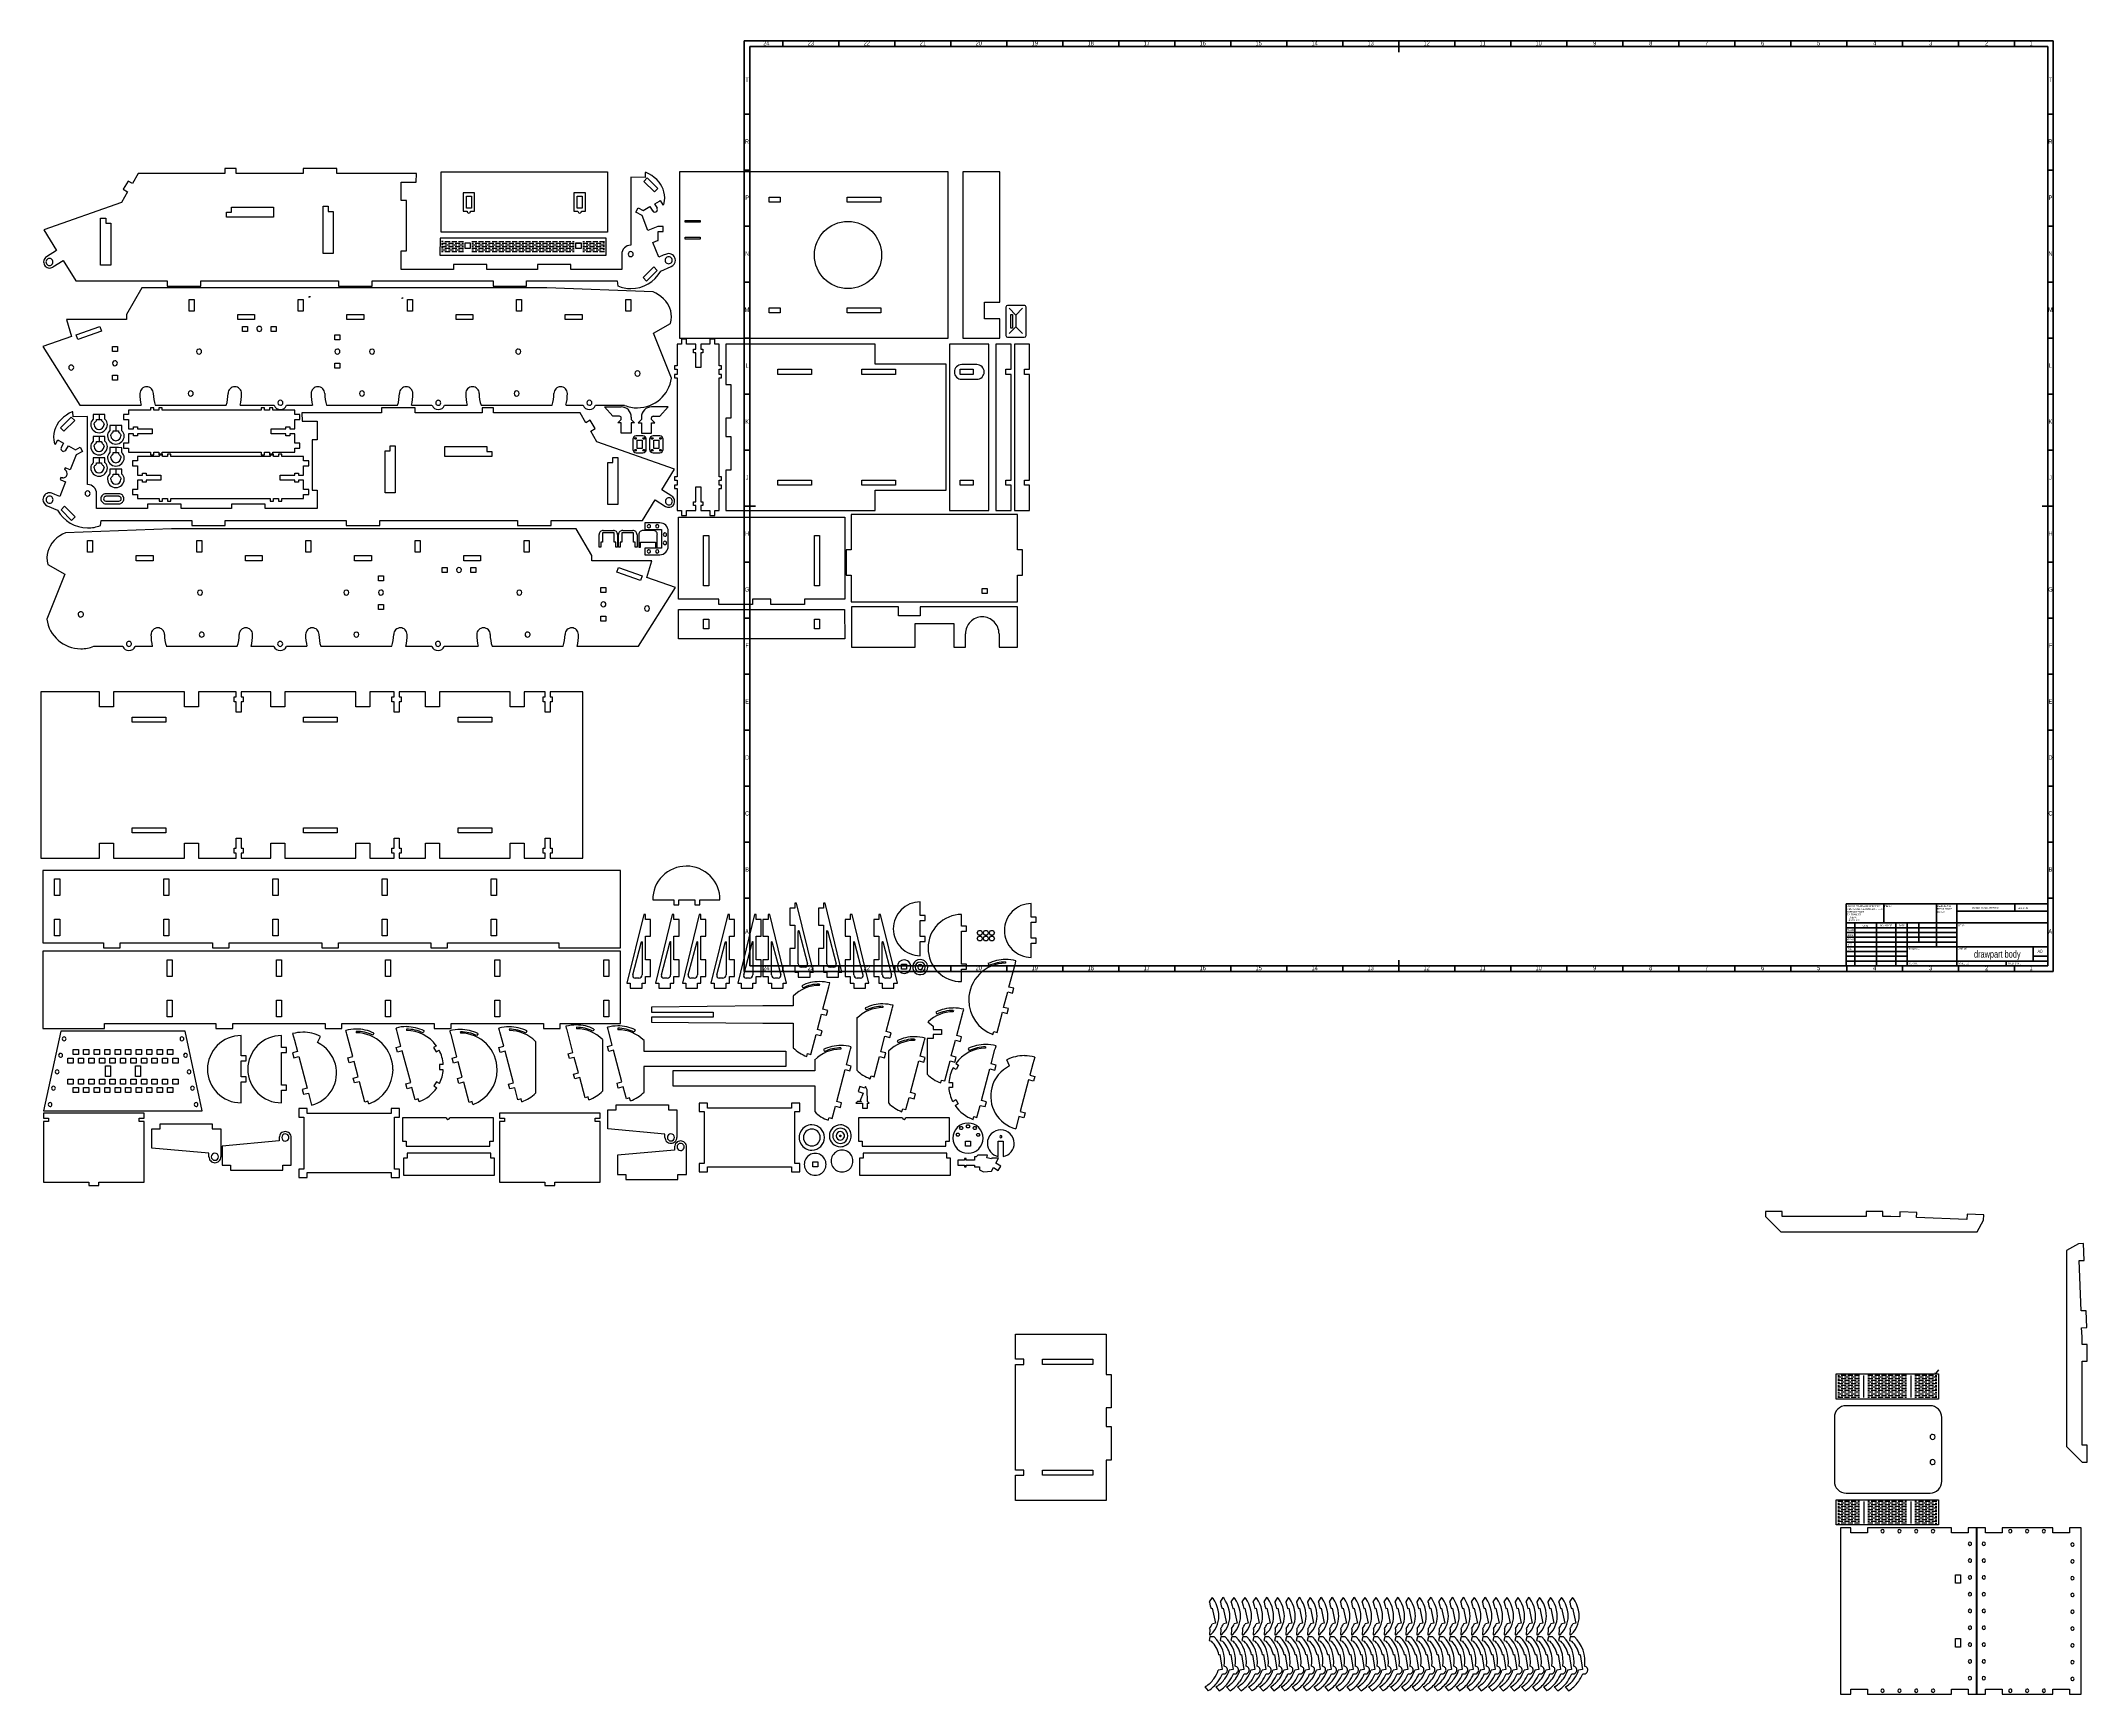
# Model space of a CAD drawing. Header units: millimetres. Extents: x -613 to 1214, y -641 to 836.
import ezdxf

# ---------------------------------------------------------------- set-up
doc = ezdxf.new("R2010")
doc.units = ezdxf.units.MM
doc.styles.add('SLDTEXTSTYLE0', font='TXT', dxfattribs={"width": 0.75})
doc.styles.add('SLDTEXTSTYLE1', font='TXT', dxfattribs={"width": 0.686449})
doc.styles.add('SLDTEXTSTYLE2', font='TXT', dxfattribs={"width": 0.6875})

# ---------------------------------------------------------------- blocks, each defined once
blk = doc.blocks.new('SW_NOTE_0')
at = {"color": 0, "linetype": 'Continuous', "lineweight": 0, "char_height": 1.5, "attachment_point": 1, "style": 'SLDTEXTSTYLE0'}
for s, insert in [('UNLESS OTHERWISE SPECIFIED:', (0, 1.9)), ('TOLERANCES:', (0, -5.6)), ('DIMENSIONS ARE IN MILLIMETERS', (0, -0.6)), ('SURFACE FINISH:', (0, -3.1)), ('ANGULAR:', (1.7, -10.6)), ('LINEAR:', (1.7, -8.1))]:
    blk.add_mtext(s, dxfattribs=dict(at, insert=insert))
blk = doc.blocks.new('SW_NOTE_1')
at = {"color": 0, "linetype": 'Continuous', "lineweight": 0, "char_height": 1.5, "attachment_point": 1, "style": 'SLDTEXTSTYLE0'}
for s, insert in [('DEBURR AND', (0, 1.9)), ('BREAK SHARP', (0, -0.6)), ('EDGES', (0, -3.1))]:
    blk.add_mtext(s, dxfattribs=dict(at, insert=insert))

msp = doc.modelspace()

# ---------------------------------------------------------------- linework, layer by layer
at = {"color": 7, "linetype": 'Continuous', "lineweight": 70}
for p, q in [((15, 5), (15, 836)), ((15, 836), (1184, 836)), ((20, 10), (20, 831)), ((20, 831), (1179, 831)), ((1179, 831), (1179, 10)), ((1184, 836), (1184, 5)), ((1184, 5), (15, 5)), ((1179, 10), (20, 10))]:
    msp.add_line(p, q, dxfattribs=at)
at = {"color": 7, "linetype": 'Continuous', "lineweight": 35}
for p, q in [((49.5, 831), (49.5, 836)), ((99.5, 831), (99.5, 836)), ((149.5, 831), (149.5, 836)), ((199.5, 831), (199.5, 836)), ((249.5, 831), (249.5, 836)), ((299.5, 831), (299.5, 836)), ((349.5, 831), (349.5, 836)), ((399.5, 831), (399.5, 836)), ((449.5, 831), (449.5, 836)), ((499.5, 831), (499.5, 836)), ((549.5, 831), (549.5, 836)), ((599.5, 836), (599.5, 826)), ((599.5, 831), (599.5, 836)), ((649.5, 831), (649.5, 836)), ((699.5, 831), (699.5, 836)), ((749.5, 831), (749.5, 836)), ((799.5, 831), (799.5, 836)), ((849.5, 831), (849.5, 836)), ((899.5, 831), (899.5, 836)), ((949.5, 831), (949.5, 836)), ((999.5, 831), (999.5, 836)), ((1049.5, 831), (1049.5, 836)), ((1099.5, 831), (1099.5, 836)), ((1149.5, 831), (1149.5, 836)), ((20, 770.5), (15, 770.5)), ((1179, 770.5), (1184, 770.5)), ((20, 720.5), (15, 720.5)), ((1179, 720.5), (1184, 720.5)), ((20, 670.5), (15, 670.5)), ((1179, 670.5), (1184, 670.5)), ((20, 620.5), (15, 620.5)), ((1179, 620.5), (1184, 620.5)), ((20, 570.5), (15, 570.5)), ((1179, 570.5), (1184, 570.5)), ((20, 520.5), (15, 520.5)), ((1179, 520.5), (1184, 520.5)), ((20, 470.5), (15, 470.5)), ((1179, 470.5), (1184, 470.5)), ((15, 420.5), (25, 420.5)), ((20, 420.5), (15, 420.5)), ((1184, 420.5), (1174, 420.5)), ((1179, 420.5), (1184, 420.5)), ((20, 370.5), (15, 370.5)), ((1179, 370.5), (1184, 370.5)), ((20, 320.5), (15, 320.5)), ((1179, 320.5), (1184, 320.5)), ((20, 270.5), (15, 270.5)), ((1179, 270.5), (1184, 270.5)), ((20, 220.5), (15, 220.5)), ((1179, 220.5), (1184, 220.5)), ((20, 170.5), (15, 170.5)), ((1179, 170.5), (1184, 170.5)), ((20, 120.5), (15, 120.5)), ((1179, 120.5), (1184, 120.5)), ((20, 70.5), (15, 70.5)), ((1179, 70.5), (1184, 70.5)), ((49.5, 10), (49.5, 5)), ((99.5, 10), (99.5, 5)), ((149.5, 10), (149.5, 5)), ((199.5, 10), (199.5, 5)), ((249.5, 10), (249.5, 5)), ((299.5, 10), (299.5, 5)), ((349.5, 10), (349.5, 5)), ((399.5, 10), (399.5, 5)), ((449.5, 10), (449.5, 5)), ((499.5, 10), (499.5, 5)), ((549.5, 10), (549.5, 5)), ((599.5, 5), (599.5, 15)), ((599.5, 10), (599.5, 5)), ((649.5, 10), (649.5, 5)), ((699.5, 10), (699.5, 5)), ((749.5, 10), (749.5, 5)), ((799.5, 10), (799.5, 5)), ((849.5, 10), (849.5, 5)), ((899.5, 10), (899.5, 5)), ((949.5, 10), (949.5, 5)), ((999.5, 10), (999.5, 5)), ((1049.5, 10), (1049.5, 5)), ((1099.5, 10), (1099.5, 5)), ((1149.5, 10), (1149.5, 5))]:
    msp.add_line(p, q, dxfattribs=at)
at = {"color": 7, "linetype": 'Continuous'}
for p, q in [((-526.3, 717.6), (-531.4, 708.7)), ((-448.8, 717.6), (-526.3, 717.6)), ((-438.9, 722.1), (-448.8, 722.1)), ((-448.8, 722.1), (-448.8, 717.6)), ((-438.9, 717.6), (-438.9, 722.1)), ((-378.9, 717.6), (-438.9, 717.6)), ((-348.9, 722.1), (-378.9, 722.1)), ((-378.9, 722.1), (-378.9, 717.6)), ((-348.9, 717.6), (-348.9, 722.1)), ((-277.8, 717.6), (-348.9, 717.6)), ((-277.9, 710), (-277.8, 717.6)), ((-255.7, 665.2), (-255.7, 719.1)), ((-255.7, 719.1), (-107.3, 719.1)), ((-107.3, 719.1), (-107.2, 665.2)), ((-73.6, 713.9), (-86.4, 714.4)), ((-86.4, 714.4), (-86.4, 653.5)), ((-74.8, 710.6), (-71.6, 713.8)), ((-73.5, 713.9), (-73.6, 713.9)), ((-73.4, 718.4), (-73.5, 713.9)), ((-72.5, 718.4), (-73.4, 718.4)), ((-71.6, 713.8), (-62.1, 704.3)), ((-43, 719.1), (-43, 570.6)), ((197, 719.1), (-43, 719.1)), ((197, 570.6), (197, 719.1)), ((243.1, 719.1), (210.1, 719.1)), ((210.1, 719.1), (210.1, 570.6)), ((243.1, 602.8), (243.1, 719.1)), ((-535.7, 701.2), (-541.3, 691.7)), ((-535.3, 710.9), (-539.6, 703.5)), ((-539.6, 703.5), (-535.7, 701.2)), ((-531.4, 708.7), (-535.3, 710.9)), ((-291.3, 693.5), (-291.3, 710)), ((-291.3, 710), (-277.9, 710)), ((-225.9, 700.4), (-236.1, 700.4)), ((-236.1, 700.4), (-236.1, 683.9)), ((-233.2, 697.5), (-228.7, 697.5)), ((-233.2, 686.7), (-233.2, 697.5)), ((-228.7, 697.5), (-228.7, 686.7)), ((-225.9, 683.9), (-225.9, 700.4)), ((-126.9, 700.4), (-137.1, 700.4)), ((-137.1, 700.4), (-137.1, 683.9)), ((-134.2, 697.5), (-129.7, 697.5)), ((-134.2, 686.7), (-134.2, 697.5)), ((-129.7, 697.5), (-129.7, 686.7)), ((-126.9, 683.9), (-126.9, 700.4)), ((-65.3, 701.1), (-74.8, 710.6)), ((-62.1, 704.3), (-65.3, 701.1)), ((37.1, 692.1), (37.1, 696.6)), ((37.1, 696.6), (47, 696.6)), ((47, 696.6), (47, 692.1)), ((107, 696.6), (137, 696.6)), ((107, 692.1), (107, 696.6)), ((137, 696.6), (137, 692.1)), ((-541.3, 691.7), (-610.6, 667.2)), ((-559.8, 635.8), (-559.8, 677.8)), ((-559.8, 677.8), (-555.3, 677.8)), ((-555.3, 677.8), (-555.3, 673.3)), ((-447.3, 678.5), (-447.3, 683)), ((-447.3, 683), (-442.8, 683)), ((-405.3, 678.5), (-447.3, 678.5)), ((-442.8, 683), (-442.8, 687.5)), ((-442.8, 687.5), (-405.3, 687.5)), ((-405.3, 687.5), (-405.3, 678.5)), ((-361.1, 646.3), (-361.1, 688.3)), ((-361.1, 688.3), (-356.6, 688.3)), ((-356.6, 688.3), (-356.6, 683.8)), ((-356.6, 683.8), (-352.1, 683.8)), ((-352.1, 683.8), (-352.1, 646.3)), ((-286.8, 693.5), (-291.3, 693.5)), ((-286.8, 648.5), (-286.8, 693.5)), ((-236.1, 683.9), (-232.6, 683.9)), ((-228.7, 686.7), (-233.2, 686.7)), ((-229.4, 683.9), (-225.9, 683.9)), ((-137.1, 683.9), (-133.6, 683.9)), ((-129.7, 686.7), (-134.2, 686.7)), ((-130.4, 683.9), (-126.9, 683.9)), ((-81.9, 683.1), (-79.8, 687)), ((-76.3, 680), (-81.9, 683.1)), ((-79.8, 687), (-75.4, 684.6)), ((-71, 666.7), (-76.3, 680)), ((-75.4, 684.6), (-69.3, 688.1)), ((-69.3, 688.1), (-67.1, 684.2)), ((-67.1, 684.2), (-66.8, 684.4)), ((-64.8, 690.6), (-60.8, 692.9)), ((-62.6, 686.7), (-64.8, 690.6)), ((-62.9, 686.6), (-62.6, 686.7)), ((-60.8, 692.9), (-60, 693.5)), ((-60, 693.5), (-57.7, 689.5)), ((-57.7, 689.5), (-56.8, 690)), ((47, 692.1), (37.1, 692.1)), ((137, 692.1), (107, 692.1)), ((-610.6, 667.2), (-599.1, 648.9)), ((-555.3, 673.3), (-550.8, 673.3)), ((-550.8, 673.3), (-550.8, 635.8)), ((-256.7, 659.8), (-256.8, 644.8)), ((-108.3, 659.8), (-256.7, 659.8)), ((-107.2, 665.2), (-255.7, 665.2)), ((-108.3, 644.8), (-108.3, 659.8)), ((-62.2, 670.3), (-71, 666.7)), ((-62.5, 657.7), (-61.8, 657.9)), ((-61.8, 670.3), (-62.2, 670.3)), ((-57.3, 670.3), (-61.8, 670.3)), ((-61.8, 657.9), (-61.8, 665.8)), ((-61.8, 665.8), (-57.3, 665.8)), ((-57.3, 665.8), (-57.3, 670.3)), ((-37.9, 674.1), (-37.9, 675.6)), ((-37.9, 675.6), (-24.4, 675.6)), ((-24.4, 674.1), (-37.9, 674.1)), ((-37.9, 659.1), (-37.9, 660.6)), ((-37.9, 660.6), (-24.4, 660.6)), ((-24.4, 659.1), (-37.9, 659.1)), ((-24.4, 675.6), (-24.4, 674.1)), ((-24.4, 660.6), (-24.4, 659.1)), ((-599.1, 648.9), (-608.1, 643.2)), ((-602.4, 634.1), (-593.4, 639.8)), ((-593.4, 639.8), (-581.9, 621.6)), ((-352.1, 646.3), (-361.1, 646.3)), ((-352.1, 646.3), (-352.1, 646.3)), ((-291.3, 632), (-291.3, 648.5)), ((-291.3, 648.5), (-286.8, 648.5)), ((-256.8, 644.8), (-108.3, 644.8)), ((-253.8, 656.8), (-255.3, 656.8)), ((-255.3, 655.3), (-250.8, 655.3)), ((-253.8, 653.8), (-255.3, 653.8)), ((-255.3, 652.3), (-250.8, 652.3)), ((-253.8, 650.8), (-255.3, 650.8)), ((-255.3, 649.3), (-250.8, 649.3)), ((-255.3, 647.8), (-253.8, 647.8)), ((-252.3, 656.8), (-247.8, 656.8)), ((-252.3, 653.8), (-247.8, 653.8)), ((-252.3, 650.8), (-247.8, 650.8)), ((-252.3, 647.8), (-247.8, 647.8)), ((-249.3, 655.3), (-244.8, 655.3)), ((-249.3, 652.3), (-244.8, 652.3)), ((-249.3, 649.3), (-244.8, 649.3)), ((-246.3, 656.8), (-241.8, 656.8)), ((-246.3, 653.8), (-241.8, 653.8)), ((-246.3, 650.8), (-241.8, 650.8)), ((-246.3, 647.8), (-241.8, 647.8)), ((-243.3, 655.3), (-238.8, 655.3)), ((-243.3, 652.3), (-238.8, 652.3)), ((-243.3, 649.3), (-238.8, 649.3)), ((-240.3, 656.8), (-235.8, 656.8)), ((-240.3, 653.8), (-235.8, 653.8)), ((-240.3, 650.8), (-235.8, 650.8)), ((-240.3, 647.8), (-235.8, 647.8)), ((-237.3, 655.3), (-235.8, 655.3)), ((-237.3, 652.3), (-235.8, 652.3)), ((-237.3, 649.3), (-235.8, 649.3)), ((-234.3, 650.5), (-234.3, 655.6)), ((-234.3, 655.6), (-229.8, 655.6)), ((-234.3, 650.8), (-229.8, 650.8)), ((-229.8, 650.5), (-234.3, 650.5)), ((-229.8, 655.6), (-229.8, 650.5)), ((-228.3, 656.8), (-223.8, 656.8)), ((-228.3, 655.3), (-226.8, 655.3)), ((-228.3, 653.8), (-223.8, 653.8)), ((-228.3, 652.3), (-226.8, 652.3)), ((-228.3, 650.8), (-223.8, 650.8)), ((-228.3, 649.3), (-226.8, 649.3)), ((-228.3, 647.8), (-223.8, 647.8)), ((-225.3, 655.3), (-220.8, 655.3)), ((-225.3, 652.3), (-220.8, 652.3)), ((-225.3, 649.3), (-220.8, 649.3)), ((-222.3, 656.8), (-217.8, 656.8)), ((-222.3, 653.8), (-217.8, 653.8)), ((-222.3, 650.8), (-217.8, 650.8)), ((-222.3, 647.8), (-217.8, 647.8)), ((-219.3, 655.3), (-214.8, 655.3)), ((-219.3, 652.3), (-214.8, 652.3)), ((-219.3, 649.3), (-214.8, 649.3)), ((-216.3, 656.8), (-211.8, 656.8)), ((-216.3, 653.8), (-211.8, 653.8)), ((-216.3, 650.8), (-211.8, 650.8)), ((-216.3, 647.8), (-211.8, 647.8)), ((-213.3, 655.3), (-208.8, 655.3)), ((-213.3, 652.3), (-208.8, 652.3)), ((-213.3, 649.3), (-208.8, 649.3)), ((-210.3, 656.8), (-205.8, 656.8)), ((-210.3, 653.8), (-205.8, 653.8)), ((-210.3, 650.8), (-205.8, 650.8)), ((-210.3, 647.8), (-205.8, 647.8)), ((-207.3, 655.3), (-202.8, 655.3)), ((-207.3, 652.3), (-202.8, 652.3)), ((-207.3, 649.3), (-202.8, 649.3)), ((-204.3, 656.8), (-199.8, 656.8)), ((-204.3, 653.8), (-199.8, 653.8)), ((-204.3, 650.8), (-199.8, 650.8)), ((-204.3, 647.8), (-199.8, 647.8)), ((-201.3, 655.3), (-196.8, 655.3)), ((-201.3, 652.3), (-196.8, 652.3)), ((-201.3, 649.3), (-196.8, 649.3)), ((-198.3, 656.8), (-193.8, 656.8)), ((-198.3, 653.8), (-193.8, 653.8)), ((-198.3, 650.8), (-193.8, 650.8)), ((-198.3, 647.8), (-193.8, 647.8)), ((-195.3, 655.3), (-190.8, 655.3)), ((-195.3, 652.3), (-190.8, 652.3)), ((-195.3, 649.3), (-190.8, 649.3)), ((-192.3, 656.8), (-187.8, 656.8)), ((-192.3, 653.8), (-187.8, 653.8)), ((-192.3, 650.8), (-187.8, 650.8)), ((-192.3, 647.8), (-187.8, 647.8)), ((-189.3, 655.3), (-184.8, 655.3)), ((-189.3, 652.3), (-184.8, 652.3)), ((-189.3, 649.3), (-184.8, 649.3)), ((-186.3, 656.8), (-181.8, 656.8)), ((-186.3, 653.8), (-181.8, 653.8)), ((-186.3, 650.8), (-181.8, 650.8)), ((-186.3, 647.8), (-181.8, 647.8)), ((-183.3, 655.3), (-178.8, 655.3)), ((-183.3, 652.3), (-178.8, 652.3)), ((-183.3, 649.3), (-178.8, 649.3)), ((-180.3, 656.8), (-175.8, 656.8)), ((-180.3, 653.8), (-175.8, 653.8)), ((-180.3, 650.8), (-175.8, 650.8)), ((-180.3, 647.8), (-175.8, 647.8)), ((-177.3, 655.3), (-172.8, 655.3)), ((-177.3, 652.3), (-172.8, 652.3)), ((-177.3, 649.3), (-172.8, 649.3)), ((-174.3, 656.8), (-169.8, 656.8)), ((-174.3, 653.8), (-169.8, 653.8)), ((-174.3, 650.8), (-169.8, 650.8)), ((-174.3, 647.8), (-169.8, 647.8)), ((-171.3, 655.3), (-166.8, 655.3)), ((-171.3, 652.3), (-166.8, 652.3)), ((-171.3, 649.3), (-166.8, 649.3)), ((-168.3, 656.8), (-163.8, 656.8)), ((-168.3, 653.8), (-163.8, 653.8)), ((-168.3, 650.8), (-163.8, 650.8)), ((-168.3, 647.8), (-163.8, 647.8)), ((-165.3, 655.3), (-160.8, 655.3)), ((-165.3, 652.3), (-160.8, 652.3)), ((-165.3, 649.3), (-160.8, 649.3)), ((-162.3, 656.8), (-157.8, 656.8)), ((-162.3, 653.8), (-157.8, 653.8)), ((-162.3, 650.8), (-157.8, 650.8)), ((-162.3, 647.8), (-157.8, 647.8)), ((-159.3, 655.3), (-154.8, 655.3)), ((-159.3, 652.3), (-154.8, 652.3)), ((-159.3, 649.3), (-154.8, 649.3)), ((-156.3, 656.8), (-151.8, 656.8)), ((-156.3, 653.8), (-151.8, 653.8)), ((-156.3, 650.8), (-151.8, 650.8)), ((-156.3, 647.8), (-151.8, 647.8)), ((-153.3, 655.3), (-148.8, 655.3)), ((-153.3, 652.3), (-148.8, 652.3)), ((-153.3, 649.3), (-148.8, 649.3)), ((-150.3, 656.8), (-145.8, 656.8)), ((-150.3, 653.8), (-145.8, 653.8)), ((-150.3, 650.8), (-145.8, 650.8)), ((-150.3, 647.8), (-145.8, 647.8)), ((-147.3, 655.3), (-142.8, 655.3)), ((-147.3, 652.3), (-142.8, 652.3)), ((-147.3, 649.3), (-142.8, 649.3)), ((-144.3, 656.8), (-139.8, 656.8)), ((-144.3, 653.8), (-139.8, 653.8)), ((-144.3, 650.8), (-139.8, 650.8)), ((-144.3, 647.8), (-139.8, 647.8)), ((-141.3, 655.3), (-136.8, 655.3)), ((-141.3, 652.3), (-136.8, 652.3)), ((-141.3, 649.3), (-136.8, 649.3)), ((-138.3, 656.8), (-136.8, 656.8)), ((-138.3, 653.8), (-136.8, 653.8)), ((-138.3, 650.8), (-136.8, 650.8)), ((-138.3, 647.8), (-136.8, 647.8)), ((-135.3, 650.5), (-135.3, 655.6)), ((-135.3, 655.6), (-130.8, 655.6)), ((-135.3, 655.3), (-130.8, 655.3)), ((-130.8, 650.5), (-135.3, 650.5)), ((-130.8, 655.6), (-130.8, 650.5)), ((-129.3, 656.8), (-127.8, 656.8)), ((-129.3, 655.3), (-124.8, 655.3)), ((-129.3, 653.8), (-127.8, 653.8)), ((-129.3, 652.3), (-124.8, 652.3)), ((-129.3, 650.8), (-127.8, 650.8)), ((-129.3, 649.3), (-124.8, 649.3)), ((-129.3, 647.8), (-127.8, 647.8)), ((-126.3, 656.8), (-121.8, 656.8)), ((-126.3, 653.8), (-121.8, 653.8)), ((-126.3, 650.8), (-121.8, 650.8)), ((-126.3, 647.8), (-121.8, 647.8)), ((-123.3, 655.3), (-118.8, 655.3)), ((-123.3, 652.3), (-118.8, 652.3)), ((-123.3, 649.3), (-118.8, 649.3)), ((-120.3, 656.8), (-115.8, 656.8)), ((-120.3, 653.8), (-115.8, 653.8)), ((-120.3, 650.8), (-115.8, 650.8)), ((-120.3, 647.8), (-115.8, 647.8)), ((-117.3, 655.3), (-112.8, 655.3)), ((-117.3, 652.3), (-112.8, 652.3)), ((-117.3, 649.3), (-112.8, 649.3)), ((-114.3, 656.8), (-109.8, 656.8)), ((-114.3, 653.8), (-109.8, 653.8)), ((-114.3, 650.8), (-109.8, 650.8)), ((-114.3, 647.8), (-109.8, 647.8)), ((-109.8, 655.3), (-111.3, 655.3)), ((-109.8, 652.3), (-111.3, 652.3)), ((-109.8, 649.3), (-111.3, 649.3)), ((-94.4, 645.5), (-94.4, 632)), ((-88.6, 645.6), (-88.6, 645.6)), ((-66.7, 656), (-62.5, 657.7)), ((-61.4, 643), (-66.7, 656)), ((-57.3, 644.7), (-61.4, 643)), ((-54.5, 645.7), (-57.3, 644.7)), ((-581.9, 621.6), (-500.4, 621.6)), ((-550.8, 635.8), (-559.8, 635.8)), ((-500.4, 621.6), (-500.4, 617.1)), ((-470.4, 617.1), (-470.4, 621.6)), ((-470.4, 621.6), (-347.4, 621.6)), ((-347.4, 621.6), (-347.4, 617.1)), ((-317.4, 617.1), (-317.4, 621.6)), ((-317.4, 621.6), (-209.4, 621.6)), ((-244.8, 632), (-291.3, 632)), ((-214.8, 636.2), (-244.8, 636.2)), ((-244.8, 636.2), (-244.8, 632)), ((-214.8, 632), (-214.8, 636.2)), ((-169.8, 632), (-214.8, 632)), ((-209.4, 621.6), (-209.4, 617.1)), ((-179.4, 617.1), (-179.4, 621.6)), ((-179.4, 621.6), (-98.6, 621.6)), ((-139.8, 636.2), (-169.8, 636.2)), ((-169.8, 636.2), (-169.8, 632)), ((-139.8, 632), (-139.8, 636.2)), ((-94.4, 632), (-139.8, 632)), ((-98.6, 621.6), (-97.9, 617.1)), ((-75.4, 624.7), (-65.8, 634.3)), ((-72.2, 621.5), (-75.4, 624.7)), ((-62.7, 631.1), (-72.2, 621.5)), ((-65.8, 634.3), (-62.7, 631.1)), ((-59.6, 630.5), (-50.2, 634.5)), ((-522.9, 615.6), (-536.8, 591.6)), ((-161.4, 615.6), (-522.9, 615.6)), ((-500.4, 617.1), (-470.4, 617.1)), ((-480.9, 594.6), (-480.9, 605.1)), ((-480.9, 605.1), (-476.4, 605.1)), ((-476.4, 605.1), (-476.4, 594.6)), ((-383.4, 594.6), (-383.4, 605.1)), ((-383.4, 605.1), (-378.9, 605.1)), ((-378.9, 605.1), (-378.9, 594.6)), ((-347.4, 617.1), (-317.4, 617.1)), ((-285.9, 594.6), (-285.9, 605.1)), ((-285.9, 605.1), (-281.4, 605.1)), ((-281.4, 605.1), (-281.4, 594.6)), ((-209.4, 617.1), (-179.4, 617.1)), ((-188.4, 594.6), (-188.4, 605.1)), ((-188.4, 605.1), (-183.9, 605.1)), ((-183.9, 605.1), (-183.9, 594.6)), ((-66.5, 611.9), (-161.4, 615.6)), ((-90.9, 594.6), (-90.9, 605.1)), ((-90.9, 605.1), (-86.4, 605.1)), ((-86.4, 605.1), (-86.4, 594.6)), ((-536.8, 587.1), (-590.4, 587.1)), ((-590.4, 587.1), (-585.9, 572.1)), ((-536.8, 591.6), (-536.8, 587.1)), ((-476.4, 594.6), (-480.9, 594.6)), ((-437.4, 587.1), (-437.4, 591.6)), ((-437.4, 591.6), (-422.4, 591.6)), ((-422.4, 587.1), (-437.4, 587.1)), ((-422.4, 591.6), (-422.4, 587.1)), ((-378.9, 594.6), (-383.4, 594.6)), ((-339.9, 591.6), (-324.9, 591.6)), ((-339.9, 587.1), (-339.9, 591.6)), ((-324.9, 587.1), (-339.9, 587.1)), ((-324.9, 591.6), (-324.9, 587.1)), ((-281.4, 594.6), (-285.9, 594.6)), ((-242.4, 587.1), (-242.4, 591.6)), ((-242.4, 591.6), (-227.4, 591.6)), ((-227.4, 587.1), (-242.4, 587.1)), ((-227.4, 591.6), (-227.4, 587.1)), ((-183.9, 594.6), (-188.4, 594.6)), ((-144.9, 587.1), (-144.9, 591.6)), ((-144.9, 591.6), (-129.9, 591.6)), ((-129.9, 587.1), (-144.9, 587.1)), ((-129.9, 591.6), (-129.9, 587.1)), ((-86.4, 594.6), (-90.9, 594.6)), ((37.1, 593.1), (37.1, 597.6)), ((37.1, 597.6), (47, 597.6)), ((47, 593.1), (37.1, 593.1)), ((47, 597.6), (47, 593.1)), ((107, 593.1), (107, 597.6)), ((107, 597.6), (137, 597.6)), ((137, 593.1), (107, 593.1)), ((137, 597.6), (137, 593.1)), ((229.6, 587.8), (229.6, 602.8)), ((229.6, 602.8), (243.1, 602.8)), ((243.1, 587.8), (229.6, 587.8)), ((243.1, 570.6), (243.1, 587.8)), ((248.6, 598.3), (248.6, 572.8)), ((265.1, 599.8), (250.1, 599.8)), ((251.6, 597.2), (257.6, 591.2)), ((253.1, 591.6), (254.6, 591.6)), ((253.1, 579.6), (253.1, 591.6)), ((254.6, 591.6), (254.6, 579.6)), ((257.6, 591.2), (263.6, 597.2)), ((257.6, 591.2), (257.6, 580.7)), ((266.6, 572.8), (266.6, 598.3)), ((-585.9, 572.1), (-611.4, 563.1)), ((-581.7, 573.6), (-560.5, 581.1)), ((-580.2, 569.3), (-581.7, 573.6)), ((-559, 576.8), (-580.2, 569.3)), ((-560.5, 581.1), (-559, 576.8)), ((-433.1, 581.1), (-428.6, 581.1)), ((-433.1, 576.6), (-433.1, 581.1)), ((-428.6, 576.6), (-433.1, 576.6)), ((-428.6, 581.1), (-428.6, 576.6)), ((-407.6, 581.1), (-403.1, 581.1)), ((-407.6, 576.6), (-407.6, 581.1)), ((-403.1, 576.6), (-407.6, 576.6)), ((-403.1, 581.1), (-403.1, 576.6)), ((-350.6, 573.6), (-346.1, 573.6)), ((-350.6, 569.1), (-350.6, 573.6)), ((-346.1, 569.1), (-350.6, 569.1)), ((-346.1, 573.6), (-346.1, 569.1)), ((-66, 574.9), (-50.8, 583.6)), ((-49.9, 534.9), (-66, 574.9)), ((-43, 570.6), (197, 570.6)), ((-36.7, 569.7), (-41.2, 569.7)), ((-41.2, 569.7), (-41.2, 565.2)), ((-36.7, 565.2), (-36.7, 569.7)), ((-11.2, 569.7), (-15.7, 569.7)), ((-15.7, 569.7), (-15.7, 565.2)), ((-11.2, 565.2), (-11.2, 569.7)), ((210.1, 570.6), (243.1, 570.6)), ((250.1, 571.3), (265.1, 571.3)), ((251.6, 574.7), (257.6, 580.7)), ((254.6, 579.6), (253.1, 579.6)), ((257.6, 580.7), (263.6, 574.7)), ((-611.4, 563.1), (-578.4, 510.6)), ((-549.3, 563.1), (-544.8, 563.1)), ((-549.3, 558.6), (-549.3, 563.1)), ((-544.8, 558.6), (-549.3, 558.6)), ((-544.8, 563.1), (-544.8, 558.6)), ((-41.2, 565.2), (-44.9, 565.2)), ((-44.9, 565.2), (-44.9, 545.7)), ((-28.4, 565.2), (-36.7, 565.2)), ((-30.3, 557.3), (-30.3, 560.7)), ((-30.3, 560.7), (-28.4, 560.7)), ((-28.4, 557.3), (-30.3, 557.3)), ((-28.4, 560.7), (-28.4, 565.2)), ((-28.4, 544.2), (-28.4, 557.3)), ((-15.7, 565.2), (-23.9, 565.2)), ((-23.9, 565.2), (-23.9, 560.7)), ((-23.9, 560.7), (-22.1, 560.7)), ((-22.1, 557.3), (-23.9, 557.3)), ((-23.9, 557.3), (-23.9, 544.2)), ((-22.1, 560.7), (-22.1, 557.3)), ((-7.4, 565.2), (-11.2, 565.2)), ((-7.4, 545.7), (-7.4, 565.2)), ((-1.5, 565.2), (-1.5, 529.2)), ((132, 565.2), (-1.5, 565.2)), ((132, 547.2), (132, 565.2)), ((233.5, 565.2), (198.4, 565.2)), ((198.4, 565.2), (198.4, 416.7)), ((233.5, 416.7), (233.5, 565.2)), ((253.2, 565.2), (239.7, 565.2)), ((239.7, 565.2), (239.7, 416.7)), ((253.2, 542.7), (253.2, 565.2)), ((269.7, 565.2), (256.2, 565.2)), ((256.2, 565.2), (256.2, 416.7)), ((269.7, 542.7), (269.7, 565.2)), ((-549.3, 537.6), (-544.8, 537.6)), ((-549.3, 533.1), (-549.3, 537.6)), ((-544.8, 533.1), (-549.3, 533.1)), ((-544.8, 537.6), (-544.8, 533.1)), ((-350.6, 548.1), (-346.1, 548.1)), ((-350.6, 543.6), (-350.6, 548.1)), ((-346.1, 543.6), (-350.6, 543.6)), ((-346.1, 548.1), (-346.1, 543.6)), ((-44.9, 545.7), (-47.2, 545.7)), ((-47.2, 545.7), (-47.2, 542.7)), ((-47.2, 542.7), (-44.9, 542.7)), ((-44.9, 538.2), (-47.2, 538.2)), ((-47.2, 538.2), (-47.2, 535.2)), ((-47.2, 535.2), (-44.9, 535.2)), ((-44.9, 542.7), (-44.9, 538.2)), ((-44.9, 535.2), (-44.9, 446.7)), ((-23.9, 544.2), (-28.4, 544.2)), ((-5.2, 545.7), (-7.4, 545.7)), ((-7.4, 538.2), (-7.4, 542.7)), ((-7.4, 542.7), (-5.2, 542.7)), ((-5.2, 538.2), (-7.4, 538.2)), ((-7.4, 446.7), (-7.4, 535.2)), ((-7.4, 535.2), (-5.2, 535.2)), ((-5.2, 542.7), (-5.2, 545.7)), ((-5.2, 535.2), (-5.2, 538.2)), ((45, 542.7), (75, 542.7)), ((45, 538.2), (45, 542.7)), ((75, 538.2), (45, 538.2)), ((75, 542.7), (75, 538.2)), ((120, 542.7), (150, 542.7)), ((120, 538.2), (120, 542.7)), ((150, 538.2), (120, 538.2)), ((195.3, 547.2), (132, 547.2)), ((150, 542.7), (150, 538.2)), ((195.3, 434.7), (195.3, 547.2)), ((207.9, 538.2), (207.9, 542.7)), ((207.9, 542.7), (219.5, 542.7)), ((219.5, 538.2), (207.9, 538.2)), ((222.7, 547), (209.2, 547)), ((209.2, 533.9), (222.7, 533.9)), ((219.5, 542.7), (219.5, 538.2)), ((248.7, 538.2), (248.7, 542.7)), ((248.7, 542.7), (253.2, 542.7)), ((253.2, 538.2), (248.7, 538.2)), ((253.2, 443.7), (253.2, 538.2)), ((265.2, 538.2), (265.2, 542.7)), ((265.2, 542.7), (269.7, 542.7)), ((269.7, 538.2), (265.2, 538.2)), ((269.7, 443.7), (269.7, 538.2)), ((-1.5, 529.2), (3, 529.2)), ((3, 529.2), (3, 499.2)), ((-595.8, 490.5), (-586.2, 500.1)), ((-583, 496.9), (-592.6, 487.4)), ((-586.2, 500.1), (-583, 496.9)), ((-584.5, 504.7), (-585.3, 504.6)), ((-584.3, 500.2), (-584.5, 504.7)), ((-571.4, 500.7), (-584.3, 500.2)), ((-584.3, 500.2), (-584.3, 500.2)), ((-578.4, 510.6), (-523.5, 510.6)), ((-571.4, 439.7), (-571.4, 500.7)), ((-563.5, 502.5), (-566.5, 502.5)), ((-566.5, 502.5), (-566.5, 498.1)), ((-559, 502.5), (-563.5, 502.5)), ((-563.5, 498), (-559, 498)), ((-561.2, 502.5), (-561.2, 498)), ((-556, 502.5), (-559, 502.5)), ((-556, 498.1), (-556, 502.5)), ((-534.9, 502.3), (-539.4, 502.3)), ((-539.4, 502.3), (-539.4, 497.8)), ((-539.4, 497.8), (-534.9, 497.8)), ((-515.4, 506.1), (-534.9, 506.1)), ((-534.9, 506.1), (-534.9, 502.3)), ((-534.9, 497.8), (-534.9, 489.6)), ((-512.4, 508.3), (-515.4, 508.3)), ((-515.4, 508.3), (-515.4, 506.1)), ((-512.4, 506.1), (-512.4, 508.3)), ((-507.9, 506.1), (-512.4, 506.1)), ((-511.1, 510.6), (-447.7, 510.6)), ((-504.9, 508.3), (-507.9, 508.3)), ((-507.9, 508.3), (-507.9, 506.1)), ((-504.9, 506.1), (-504.9, 508.3)), ((-416.4, 506.1), (-504.9, 506.1)), ((-435.2, 510.6), (-404.9, 510.6)), ((-413.4, 508.3), (-416.4, 508.3)), ((-416.4, 508.3), (-416.4, 506.1)), ((-413.4, 506.1), (-413.4, 508.3)), ((-408.9, 506.1), (-413.4, 506.1)), ((-405.9, 508.3), (-408.9, 508.3)), ((-408.9, 508.3), (-408.9, 506.1)), ((-405.9, 506.1), (-405.9, 508.3)), ((-386.4, 506.1), (-405.9, 506.1)), ((-393.8, 510.6), (-370.5, 510.6)), ((-386.4, 502.3), (-386.4, 506.1)), ((-381.9, 502.3), (-386.4, 502.3)), ((-386.4, 489.6), (-386.4, 497.8)), ((-386.4, 497.8), (-381.9, 497.8)), ((-381.9, 497.8), (-381.9, 502.3)), ((-309, 503.8), (-380, 503.8)), ((-380, 503.8), (-379.9, 496.3)), ((-379.9, 496.3), (-366.5, 496.3)), ((-366.5, 496.3), (-366.5, 479.8)), ((-358.1, 510.6), (-294.7, 510.6)), ((-279, 508.3), (-309, 508.3)), ((-309, 508.3), (-309, 503.8)), ((-282.2, 510.6), (-263.9, 510.6)), ((-279, 503.8), (-279, 508.3)), ((-219, 503.8), (-279, 503.8)), ((-252.8, 510.6), (-232.5, 510.6)), ((-220.1, 510.6), (-156.7, 510.6)), ((-209, 508.3), (-219, 508.3)), ((-219, 508.3), (-219, 503.8)), ((-209, 503.8), (-209, 508.3)), ((-131.6, 503.8), (-209, 503.8)), ((-144.2, 510.6), (-128.9, 510.6)), ((-126.4, 494.9), (-131.6, 503.8)), ((-122.5, 497.2), (-126.4, 494.9)), ((-118.2, 489.8), (-122.5, 497.2)), ((-117.8, 510.6), (-91.9, 510.6)), ((-109.9, 509.1), (-94.9, 509.1)), ((-102.4, 500.8), (-109.9, 509.1)), ((-96.4, 500.8), (-102.4, 500.8)), ((-97.9, 494.8), (-94.9, 497.8)), ((-94.9, 494.8), (-97.9, 494.8)), ((-94.9, 497.8), (-94.9, 499.3)), ((-94.9, 485.8), (-94.9, 494.8)), ((-85.9, 500.1), (-85.9, 497.8)), ((-85.9, 497.8), (-82.9, 494.8)), ((-82.9, 494.8), (-85.9, 494.8)), ((-85.9, 494.8), (-85.9, 485.8)), ((-76.9, 497.8), (-79.9, 494.8)), ((-79.9, 494.8), (-76.9, 494.8)), ((-76.9, 500.1), (-76.9, 497.8)), ((-76.9, 494.8), (-76.9, 485.8)), ((-52.9, 509.1), (-67.9, 509.1)), ((-67.9, 497.8), (-67.9, 499.3)), ((-64.9, 494.8), (-67.9, 497.8)), ((-67.9, 485.8), (-67.9, 494.8)), ((-67.9, 494.8), (-64.9, 494.8)), ((-66.4, 500.8), (-60.4, 500.8)), ((-60.4, 500.8), (-52.9, 509.1)), ((3, 499.2), (-1.5, 499.2)), ((-1.5, 499.2), (-1.5, 482.7)), ((-601.1, 476.3), (-600.1, 475.8)), ((-600.1, 475.8), (-597.9, 479.8)), ((-597.9, 479.8), (-597, 479.2)), ((-597, 479.2), (-593, 476.9)), ((-592.6, 487.4), (-595.8, 490.5)), ((-593, 476.9), (-595.2, 473)), ((-563.5, 482.8), (-566.5, 482.8)), ((-566.5, 482.8), (-566.5, 478.4)), ((-559, 482.8), (-563.5, 482.8)), ((-563.5, 478.3), (-559, 478.3)), ((-561.2, 482.8), (-561.2, 478.3)), ((-556, 482.8), (-559, 482.8)), ((-556, 478.4), (-556, 482.8)), ((-548.5, 492.4), (-551.5, 492.4)), ((-551.5, 492.4), (-551.5, 488)), ((-544, 492.4), (-548.5, 492.4)), ((-548.5, 487.9), (-544, 487.9)), ((-546.2, 492.4), (-546.2, 487.9)), ((-541, 492.4), (-544, 492.4)), ((-541, 488), (-541, 492.4)), ((-534.9, 476.8), (-539.4, 476.8)), ((-539.4, 476.8), (-539.4, 472.3)), ((-534.9, 489.6), (-530.4, 489.6)), ((-530.4, 485.1), (-534.9, 485.1)), ((-534.9, 485.1), (-534.9, 476.8)), ((-530.4, 489.6), (-530.4, 491.4)), ((-530.4, 491.4), (-527, 491.4)), ((-530.4, 483.2), (-530.4, 485.1)), ((-527, 483.2), (-530.4, 483.2)), ((-527, 491.4), (-527, 489.6)), ((-527, 489.6), (-513.9, 489.6)), ((-513.9, 485.1), (-527, 485.1)), ((-527, 485.1), (-527, 483.2)), ((-513.9, 489.6), (-513.9, 485.1)), ((-407.4, 485.1), (-407.4, 489.6)), ((-407.4, 489.6), (-394.3, 489.6)), ((-394.3, 485.1), (-407.4, 485.1)), ((-394.3, 489.6), (-394.3, 491.4)), ((-394.3, 491.4), (-390.9, 491.4)), ((-394.3, 483.2), (-394.3, 485.1)), ((-390.9, 483.2), (-394.3, 483.2)), ((-390.9, 491.4), (-390.9, 489.6)), ((-390.9, 489.6), (-386.4, 489.6)), ((-386.4, 485.1), (-390.9, 485.1)), ((-390.9, 485.1), (-390.9, 483.2)), ((-386.4, 476.8), (-386.4, 485.1)), ((-381.9, 476.8), (-386.4, 476.8)), ((-381.9, 472.3), (-381.9, 476.8)), ((-366.5, 479.8), (-371, 479.8)), ((-371, 479.8), (-371, 434.8)), ((-122.1, 487.5), (-118.2, 489.8)), ((-116.6, 477.9), (-122.1, 487.5)), ((-47.3, 453.4), (-116.6, 477.9)), ((-85.9, 485.8), (-94.9, 485.8)), ((-84.5, 480.2), (-84.5, 471.2)), ((-75.5, 483.2), (-81.5, 483.2)), ((-80.8, 471.9), (-80.8, 479.4)), ((-80.8, 479.4), (-76.3, 479.4)), ((-76.9, 485.8), (-67.9, 485.8)), ((-76.3, 479.4), (-76.3, 471.9)), ((-72.5, 471.2), (-72.5, 480.2)), ((-69.5, 480.2), (-69.5, 471.2)), ((-60.5, 483.2), (-66.5, 483.2)), ((-65.8, 479.4), (-61.3, 479.4)), ((-65.8, 471.9), (-65.8, 479.4)), ((-61.3, 479.4), (-61.3, 471.9)), ((-57.5, 471.2), (-57.5, 480.2)), ((-1.5, 482.7), (3, 482.7)), ((3, 482.7), (3, 452.7)), ((-595.2, 473), (-595, 472.8)), ((-591.1, 470.6), (-590.8, 470.5)), ((-590.8, 470.5), (-588.5, 474.4)), ((-588.5, 474.4), (-582.4, 470.9)), ((-581.6, 466.2), (-586.9, 453)), ((-582.4, 470.9), (-578.1, 473.3)), ((-575.9, 469.3), (-581.6, 466.2)), ((-578.1, 473.3), (-575.9, 469.3)), ((-563.5, 463.7), (-566.5, 463.7)), ((-566.5, 463.7), (-566.5, 459.3)), ((-559, 463.7), (-563.5, 463.7)), ((-563.5, 459.2), (-559, 459.2)), ((-561.2, 463.7), (-561.2, 459.2)), ((-556, 463.7), (-559, 463.7)), ((-556, 459.3), (-556, 463.7)), ((-548.5, 472.8), (-551.5, 472.8)), ((-551.5, 472.8), (-551.5, 468.4)), ((-544, 472.8), (-548.5, 472.8)), ((-548.5, 468.3), (-544, 468.3)), ((-546.2, 472.8), (-546.2, 468.3)), ((-541, 472.7), (-544, 472.8)), ((-541, 468.4), (-541, 472.7)), ((-539.4, 472.3), (-534.9, 472.3)), ((-534.9, 472.3), (-534.9, 468.6)), ((-534.9, 468.6), (-515.4, 468.6)), ((-527, 461), (-531.5, 461)), ((-531.5, 461), (-531.5, 456.5)), ((-507.5, 464.7), (-527, 464.7)), ((-527, 464.7), (-527, 461)), ((-515.4, 468.6), (-515.4, 466.3)), ((-515.4, 466.3), (-512.4, 466.3)), ((-512.4, 466.3), (-512.4, 468.6)), ((-512.4, 468.6), (-507.9, 468.6)), ((-507.9, 468.6), (-507.9, 466.3)), ((-507.9, 466.3), (-504.9, 466.3)), ((-504.5, 467), (-507.5, 467)), ((-507.5, 467), (-507.5, 464.7)), ((-504.9, 466.3), (-504.9, 468.6)), ((-504.9, 468.6), (-416.4, 468.6)), ((-504.5, 464.7), (-504.5, 467)), ((-500, 464.7), (-504.5, 464.7)), ((-497, 467), (-500, 467)), ((-500, 467), (-500, 464.7)), ((-497, 464.7), (-497, 467)), ((-408.5, 464.7), (-497, 464.7)), ((-416.4, 468.6), (-416.4, 466.3)), ((-416.4, 466.3), (-413.4, 466.3)), ((-413.4, 466.3), (-413.4, 468.6)), ((-413.4, 468.6), (-408.9, 468.6)), ((-408.9, 468.6), (-408.9, 466.3)), ((-408.9, 466.3), (-405.9, 466.3)), ((-405.5, 467), (-408.5, 467)), ((-408.5, 467), (-408.5, 464.7)), ((-405.9, 466.3), (-405.9, 468.6)), ((-405.9, 468.6), (-386.4, 468.6)), ((-405.5, 464.7), (-405.5, 467)), ((-401, 464.7), (-405.5, 464.7)), ((-398, 467), (-401, 467)), ((-401, 467), (-401, 464.7)), ((-398, 464.7), (-398, 467)), ((-378.5, 464.7), (-398, 464.7)), ((-386.4, 468.6), (-386.4, 472.3)), ((-386.4, 472.3), (-381.9, 472.3)), ((-378.5, 461), (-378.5, 464.7)), ((-374, 461), (-378.5, 461)), ((-374, 456.5), (-374, 461)), ((-305.8, 432.5), (-305.8, 470)), ((-305.8, 470), (-301.3, 470)), ((-301.3, 470), (-301.3, 474.5)), ((-301.3, 474.5), (-296.8, 474.5)), ((-296.8, 474.5), (-296.8, 432.5)), ((-252.5, 464.8), (-252.5, 473.8)), ((-252.5, 473.8), (-215, 473.8)), ((-210.5, 464.8), (-252.5, 464.8)), ((-215, 473.8), (-215, 469.3)), ((-215, 469.3), (-210.5, 469.3)), ((-210.5, 469.3), (-210.5, 464.8)), ((-107, 422), (-107, 459.5)), ((-107, 459.5), (-102.5, 459.5)), ((-102.5, 459.5), (-102.5, 464)), ((-102.5, 464), (-98, 464)), ((-98, 464), (-98, 422)), ((-81.5, 468.2), (-75.5, 468.2)), ((-76.3, 471.9), (-80.8, 471.9)), ((-66.5, 468.2), (-60.5, 468.2)), ((-61.3, 471.9), (-65.8, 471.9)), ((-591.2, 442.3), (-596.4, 429.2)), ((-595.3, 446), (-596, 444.2)), ((-596, 444.2), (-595.4, 443.9)), ((-595.4, 443.9), (-591.2, 442.3)), ((-591.5, 454.8), (-592.2, 453.3)), ((-586.9, 453), (-591.5, 454.8)), ((-548.5, 453.6), (-551.5, 453.6)), ((-551.5, 453.6), (-551.5, 449.3)), ((-544, 453.6), (-548.5, 453.6)), ((-548.5, 449.1), (-544, 449.1)), ((-546.2, 453.6), (-546.2, 449.1)), ((-541, 453.6), (-544, 453.6)), ((-541, 449.3), (-541, 453.6)), ((-531.5, 456.5), (-527, 456.5)), ((-527, 456.5), (-527, 448.2)), ((-527, 448.2), (-522.5, 448.2)), ((-522.5, 443.7), (-527, 443.7)), ((-527, 443.7), (-527, 435.5)), ((-522.5, 448.2), (-522.5, 450.1)), ((-522.5, 450.1), (-519.2, 450.1)), ((-522.5, 441.8), (-522.5, 443.7)), ((-519.2, 441.8), (-522.5, 441.8)), ((-519.2, 450.1), (-519.2, 448.2)), ((-519.2, 448.2), (-506, 448.2)), ((-506, 443.7), (-519.2, 443.7)), ((-519.2, 443.7), (-519.2, 441.8)), ((-506, 448.2), (-506, 443.7)), ((-399.5, 443.7), (-399.5, 448.2)), ((-399.5, 448.2), (-386.4, 448.2)), ((-386.4, 443.7), (-399.5, 443.7)), ((-386.4, 448.2), (-386.4, 450.1)), ((-386.4, 450.1), (-383, 450.1)), ((-386.4, 441.8), (-386.4, 443.7)), ((-383, 441.8), (-386.4, 441.8)), ((-383, 450.1), (-383, 448.2)), ((-383, 448.2), (-378.5, 448.2)), ((-378.5, 443.7), (-383, 443.7)), ((-383, 443.7), (-383, 441.8)), ((-378.5, 448.2), (-378.5, 456.5)), ((-378.5, 456.5), (-374, 456.5)), ((-378.5, 435.5), (-378.5, 443.7)), ((-58.7, 435.2), (-47.3, 453.4)), ((-44.9, 446.7), (-47.2, 446.7)), ((-47.2, 446.7), (-47.2, 443.7)), ((-47.2, 443.7), (-44.9, 443.7)), ((-44.9, 439.2), (-47.2, 439.2)), ((-47.2, 439.2), (-47.2, 436.2)), ((-44.9, 443.7), (-44.9, 439.2)), ((-5.2, 446.7), (-7.4, 446.7)), ((-7.4, 439.2), (-7.4, 443.7)), ((-7.4, 443.7), (-5.2, 443.7)), ((-5.2, 439.2), (-7.4, 439.2)), ((-5.2, 443.7), (-5.2, 446.7)), ((-5.2, 436.2), (-5.2, 439.2)), ((3, 452.7), (-1.5, 452.7)), ((-1.5, 452.7), (-1.5, 416.7)), ((45, 443.7), (75, 443.7)), ((45, 439.2), (45, 443.7)), ((75, 439.2), (45, 439.2)), ((75, 443.7), (75, 439.2)), ((120, 443.7), (150, 443.7)), ((120, 439.2), (120, 443.7)), ((150, 439.2), (120, 439.2)), ((150, 443.7), (150, 439.2)), ((207.9, 439.2), (207.9, 443.7)), ((207.9, 443.7), (219.5, 443.7)), ((219.5, 439.2), (207.9, 439.2)), ((219.5, 443.7), (219.5, 439.2)), ((248.7, 439.2), (248.7, 443.7)), ((248.7, 443.7), (253.2, 443.7)), ((253.2, 439.2), (248.7, 439.2)), ((253.2, 416.7), (253.2, 439.2)), ((265.2, 439.2), (265.2, 443.7)), ((265.2, 443.7), (269.7, 443.7)), ((269.7, 439.2), (265.2, 439.2)), ((269.7, 416.7), (269.7, 439.2)), ((-607.6, 420.8), (-598.3, 416.8)), ((-600.6, 431), (-603.4, 432)), ((-596.4, 429.2), (-600.6, 431)), ((-595.2, 417.3), (-592, 420.5)), ((-592, 420.5), (-582.5, 411)), ((-573.7, 431.8), (-573.7, 431.8)), ((-573.7, 431.8), (-573.7, 431.8)), ((-563.4, 418.3), (-563.4, 431.8)), ((-543.6, 431.6), (-555.1, 431.6)), ((-543.6, 429.3), (-555.1, 429.3)), ((-555.1, 425), (-543.6, 425)), ((-555.1, 422.6), (-543.6, 422.6)), ((-527, 435.5), (-531.5, 435.5)), ((-531.5, 435.5), (-531.5, 431)), ((-531.5, 431), (-527, 431)), ((-527, 431), (-527, 427.2)), ((-527, 427.2), (-507.5, 427.2)), ((-488, 422.4), (-518, 422.4)), ((-518, 422.4), (-518, 418.3)), ((-507.5, 427.2), (-507.5, 425)), ((-507.5, 425), (-504.5, 425)), ((-504.5, 425), (-504.5, 427.2)), ((-504.5, 427.2), (-500, 427.2)), ((-500, 427.2), (-500, 425)), ((-500, 425), (-497, 425)), ((-497, 425), (-497, 427.2)), ((-497, 427.2), (-408.5, 427.2)), ((-488, 418.3), (-488, 422.4)), ((-413, 422.4), (-443, 422.4)), ((-443, 422.4), (-443, 418.3)), ((-413, 418.3), (-413, 422.4)), ((-408.5, 427.2), (-408.5, 425)), ((-408.5, 425), (-405.5, 425)), ((-405.5, 425), (-405.5, 427.2)), ((-405.5, 427.2), (-401, 427.2)), ((-401, 427.2), (-401, 425)), ((-401, 425), (-398, 425)), ((-398, 425), (-398, 427.2)), ((-398, 427.2), (-378.5, 427.2)), ((-374, 435.5), (-378.5, 435.5)), ((-378.5, 427.2), (-378.5, 431)), ((-378.5, 431), (-374, 431)), ((-374, 431), (-374, 435.5)), ((-371, 434.8), (-366.5, 434.8)), ((-366.5, 434.8), (-366.5, 418.3)), ((-296.8, 432.5), (-305.8, 432.5)), ((-296.8, 432.5), (-296.8, 432.5)), ((-98, 422), (-107, 422)), ((-98, 422), (-98, 422)), ((-76, 407.8), (-64.5, 426.1)), ((-64.5, 426.1), (-55.5, 420.3)), ((-49.7, 429.5), (-58.7, 435.2)), ((-47.2, 436.2), (-44.9, 436.2)), ((-44.9, 436.2), (-44.9, 416.7)), ((-30.3, 421.2), (-30.3, 424.5)), ((-30.3, 424.5), (-28.4, 424.5)), ((-28.4, 421.2), (-30.3, 421.2)), ((-28.4, 424.5), (-28.4, 437.7)), ((-28.4, 437.7), (-23.9, 437.7)), ((-28.4, 416.7), (-28.4, 421.2)), ((-23.9, 437.7), (-23.9, 424.5)), ((-23.9, 424.5), (-22.1, 424.5)), ((-22.1, 421.2), (-23.9, 421.2)), ((-23.9, 421.2), (-23.9, 416.7)), ((-22.1, 424.5), (-22.1, 421.2)), ((-7.4, 416.7), (-7.4, 436.2)), ((-7.4, 436.2), (-5.2, 436.2)), ((132, 416.7), (132, 434.7)), ((132, 434.7), (195.3, 434.7)), ((-585.7, 407.8), (-595.2, 417.3)), ((-582.5, 411), (-585.7, 407.8)), ((-518, 418.3), (-563.4, 418.3)), ((-560, 403.3), (-559.3, 407.8)), ((-559.3, 407.8), (-478.5, 407.8)), ((-443, 418.3), (-488, 418.3)), ((-478.5, 407.8), (-478.5, 403.3)), ((-478.5, 403.3), (-448.5, 403.3)), ((-448.5, 403.3), (-448.5, 407.8)), ((-448.5, 407.8), (-340.5, 407.8)), ((-366.5, 418.3), (-413, 418.3)), ((-340.5, 407.8), (-340.5, 403.3)), ((-340.5, 403.3), (-310.5, 403.3)), ((-310.5, 403.3), (-310.5, 407.8)), ((-310.5, 407.8), (-187.5, 407.8)), ((-187.5, 407.8), (-187.5, 403.3)), ((-187.5, 403.3), (-157.5, 403.3)), ((-157.5, 403.3), (-157.5, 407.8)), ((-157.5, 407.8), (-76, 407.8)), ((-60.4, 405.6), (-73.9, 405.6)), ((-73.9, 405.6), (-73.9, 399.6)), ((-44.9, 416.7), (-41.2, 416.7)), ((-43.8, 337.3), (-43.8, 410.8)), ((-43.8, 410.8), (104.7, 410.8)), ((-41.2, 416.7), (-41.2, 412.2)), ((-41.2, 412.2), (-36.7, 412.2)), ((-36.7, 412.2), (-36.7, 416.7)), ((-36.7, 416.7), (-28.4, 416.7)), ((-23.9, 416.7), (-15.7, 416.7)), ((-15.7, 416.7), (-15.7, 412.2)), ((-15.7, 412.2), (-11.2, 412.2)), ((-11.2, 412.2), (-11.2, 416.7)), ((-11.2, 416.7), (-7.4, 416.7)), ((-1.5, 416.7), (132, 416.7)), ((104.7, 410.8), (104.7, 337.3)), ((259, 413), (110.5, 413)), ((110.5, 413), (110.5, 381.5)), ((198.4, 416.7), (233.5, 416.7)), ((239.7, 416.7), (253.2, 416.7)), ((256.2, 416.7), (269.7, 416.7)), ((259, 381.5), (259, 413)), ((-496.5, 400.3), (-591.3, 396.6)), ((-571.5, 389.8), (-567, 389.8)), ((-571.5, 379.3), (-571.5, 389.8)), ((-567, 389.8), (-567, 379.3)), ((-135, 400.3), (-496.5, 400.3)), ((-474, 389.8), (-469.5, 389.8)), ((-474, 379.3), (-474, 389.8)), ((-469.5, 389.8), (-469.5, 379.3)), ((-376.5, 389.8), (-372, 389.8)), ((-376.5, 379.3), (-376.5, 389.8)), ((-372, 389.8), (-372, 379.3)), ((-279, 389.8), (-274.5, 389.8)), ((-279, 379.3), (-279, 389.8)), ((-274.5, 389.8), (-274.5, 379.3)), ((-181.5, 389.8), (-177, 389.8)), ((-181.5, 379.3), (-181.5, 389.8)), ((-177, 389.8), (-177, 379.3)), ((-121.1, 376.3), (-135, 400.3)), ((-114.6, 383.8), (-114.6, 395.1)), ((-113.1, 383.8), (-114.6, 383.8)), ((-111.6, 388.3), (-113.1, 388.3)), ((-113.1, 388.3), (-113.1, 383.8)), ((-101.1, 396.6), (-111.6, 396.6)), ((-111.6, 396.6), (-111.6, 388.3)), ((-110.9, 398.8), (-101.9, 398.8)), ((-101.1, 388.3), (-101.1, 396.6)), ((-99.6, 388.3), (-101.1, 388.3)), ((-99.6, 383.8), (-99.6, 388.3)), ((-98.1, 383.8), (-99.6, 383.8)), ((-98.1, 395.1), (-98.1, 383.8)), ((-97.3, 383.8), (-97.3, 395.1)), ((-95.8, 383.8), (-97.3, 383.8)), ((-94.3, 388.3), (-95.8, 388.3)), ((-95.8, 388.3), (-95.8, 383.8)), ((-83.8, 396.6), (-94.3, 396.6)), ((-94.3, 396.6), (-94.3, 388.3)), ((-93.6, 398.8), (-84.6, 398.8)), ((-83.8, 388.3), (-83.8, 396.6)), ((-82.3, 388.3), (-83.8, 388.3)), ((-82.3, 383.8), (-82.3, 388.3)), ((-80.8, 383.8), (-82.3, 383.8)), ((-80.8, 395.1), (-80.8, 383.8)), ((-79.2, 395.1), (-79.2, 383.8)), ((-79.2, 383.8), (-77.7, 383.8)), ((-77.7, 383.8), (-77.7, 388.3)), ((-77.7, 388.3), (-64.2, 388.3)), ((-66.4, 398.8), (-75.4, 398.8)), ((-73.9, 399.6), (-58.9, 399.6)), ((-64.2, 388.3), (-64.2, 383.8)), ((-64.2, 383.8), (-62.7, 383.8)), ((-62.7, 383.8), (-62.7, 395.1)), ((-58.9, 399.6), (-58.9, 383.1)), ((-52.9, 384.6), (-52.9, 398.1)), ((-21.3, 394.3), (-16.8, 394.3)), ((-21.3, 349.3), (-21.3, 394.3)), ((-16.8, 394.3), (-16.8, 349.3)), ((77.7, 394.3), (82.2, 394.3)), ((77.7, 349.3), (77.7, 394.3)), ((82.2, 394.3), (82.2, 349.3)), ((-607.1, 368.3), (-591.8, 359.7)), ((-567, 379.3), (-571.5, 379.3)), ((-528, 376.3), (-513, 376.3)), ((-528, 371.8), (-528, 376.3)), ((-513, 371.8), (-528, 371.8)), ((-513, 376.3), (-513, 371.8)), ((-469.5, 379.3), (-474, 379.3)), ((-430.5, 376.3), (-415.5, 376.3)), ((-430.5, 371.8), (-430.5, 376.3)), ((-415.5, 371.8), (-430.5, 371.8)), ((-415.5, 376.3), (-415.5, 371.8)), ((-372, 379.3), (-376.5, 379.3)), ((-333, 371.8), (-333, 376.3)), ((-333, 376.3), (-318, 376.3)), ((-318, 371.8), (-333, 371.8)), ((-318, 376.3), (-318, 371.8)), ((-274.5, 379.3), (-279, 379.3)), ((-254.8, 365.8), (-250.3, 365.8)), ((-254.8, 361.3), (-254.8, 365.8)), ((-250.3, 365.8), (-250.3, 361.3)), ((-235.5, 376.3), (-220.5, 376.3)), ((-235.5, 371.8), (-235.5, 376.3)), ((-220.5, 371.8), (-235.5, 371.8)), ((-229.3, 365.8), (-224.8, 365.8)), ((-229.3, 361.3), (-229.3, 365.8)), ((-224.8, 365.8), (-224.8, 361.3)), ((-220.5, 376.3), (-220.5, 371.8)), ((-177, 379.3), (-181.5, 379.3)), ((-121.1, 371.8), (-121.1, 376.3)), ((-67.5, 371.8), (-121.1, 371.8)), ((-98.9, 361.6), (-97.4, 365.8)), ((-97.4, 365.8), (-76.2, 358.3)), ((-58.9, 383.1), (-73.9, 383.1)), ((-73.9, 383.1), (-73.9, 377.1)), ((-73.9, 377.1), (-60.4, 377.1)), ((-72, 356.8), (-67.5, 371.8)), ((110.5, 381.5), (106, 381.5)), ((106, 381.5), (106, 359)), ((263.5, 381.5), (259, 381.5)), ((263.5, 359), (263.5, 381.5)), ((-591.8, 359.7), (-607.9, 319.6)), ((-311.8, 358.3), (-307.3, 358.3)), ((-311.8, 353.8), (-311.8, 358.3)), ((-307.3, 353.8), (-311.8, 353.8)), ((-307.3, 358.3), (-307.3, 353.8)), ((-250.3, 361.3), (-254.8, 361.3)), ((-224.8, 361.3), (-229.3, 361.3)), ((-113, 347.8), (-108.5, 347.8)), ((-113, 343.3), (-113, 347.8)), ((-108.5, 347.8), (-108.5, 343.3)), ((-77.7, 354.1), (-98.9, 361.6)), ((-79.5, 295.3), (-46.5, 347.8)), ((-76.2, 358.3), (-77.7, 354.1)), ((-46.5, 347.8), (-72, 356.8)), ((-16.8, 349.3), (-21.3, 349.3)), ((82.2, 349.3), (77.7, 349.3)), ((106, 359), (110.5, 359)), ((110.5, 359), (110.5, 335)), ((259, 359), (263.5, 359)), ((259, 335), (259, 359)), ((-311.8, 332.8), (-307.3, 332.8)), ((-311.8, 328.3), (-311.8, 332.8)), ((-307.3, 332.8), (-307.3, 328.3)), ((-108.5, 343.3), (-113, 343.3)), ((-7.8, 337.3), (-43.8, 337.3)), ((-7.8, 332.8), (-7.8, 337.3)), ((22.2, 332.8), (-7.8, 332.8)), ((38.7, 337.3), (22.2, 337.3)), ((22.2, 337.3), (22.2, 332.8)), ((38.7, 332.8), (38.7, 337.3)), ((68.7, 332.8), (38.7, 332.8)), ((104.7, 337.3), (68.7, 337.3)), ((68.7, 337.3), (68.7, 332.8)), ((110.5, 335), (259, 335)), ((152.6, 330.6), (110.7, 330.6)), ((110.7, 330.6), (110.7, 294.6)), ((152.6, 322.6), (152.6, 330.6)), ((172, 330.6), (172, 322.6)), ((259, 330.6), (172, 330.6)), ((227.3, 342.5), (227.3, 347)), ((227.3, 347), (231.8, 347)), ((231.8, 342.5), (227.3, 342.5)), ((231.8, 347), (231.8, 342.5)), ((259, 294.6), (259, 330.6)), ((-307.3, 328.3), (-311.8, 328.3)), ((-113, 322.3), (-108.5, 322.3)), ((-113, 317.8), (-113, 322.3)), ((-108.5, 317.8), (-113, 317.8)), ((-108.5, 322.3), (-108.5, 317.8)), ((-43.8, 302.1), (-43.8, 328.3)), ((-43.8, 328.3), (104.6, 328.3)), ((-21.3, 319.5), (-16.8, 319.5)), ((-21.3, 310.9), (-21.3, 319.5)), ((-16.8, 310.9), (-21.3, 310.9)), ((-16.8, 319.5), (-16.8, 310.9)), ((77.7, 319.5), (82.2, 319.5)), ((77.7, 310.9), (77.7, 319.5)), ((82.2, 310.9), (77.7, 310.9)), ((82.2, 319.5), (82.2, 310.9)), ((104.6, 328.3), (104.7, 302.1)), ((172, 322.6), (152.6, 322.6)), ((167.5, 294.6), (167.5, 315.6)), ((167.5, 315.6), (202, 315.6)), ((202, 315.6), (202, 294.6)), ((-566, 295.3), (-540.1, 295.3)), ((-528.9, 295.3), (-513.6, 295.3)), ((-501.2, 295.3), (-437.8, 295.3)), ((-425.3, 295.3), (-405.1, 295.3)), ((-393.9, 295.3), (-375.6, 295.3)), ((-363.2, 295.3), (-299.8, 295.3)), ((-287.3, 295.3), (-264.1, 295.3)), ((-252.9, 295.3), (-222.6, 295.3)), ((-210.2, 295.3), (-146.8, 295.3)), ((-134.3, 295.3), (-79.5, 295.3)), ((104.7, 302.1), (-43.8, 302.1)), ((110.7, 294.6), (167.5, 294.6)), ((202, 294.6), (212.5, 294.6)), ((212.5, 294.6), (212.5, 306.6)), ((242.5, 306.6), (242.5, 294.6)), ((242.5, 294.6), (259, 294.6)), ((-560.7, 254.6), (-613.1, 254.6)), ((-613.1, 254.6), (-613.1, 106.1)), ((-560.7, 241.3), (-560.7, 254.6)), ((-548.2, 241.3), (-560.7, 241.3)), ((-484.9, 254.6), (-548.2, 254.6)), ((-548.2, 254.6), (-548.2, 241.3)), ((-484.9, 241.3), (-484.9, 254.6)), ((-472.4, 241.3), (-484.9, 241.3)), ((-438.8, 254.6), (-472.4, 254.6)), ((-472.4, 254.6), (-472.4, 241.3)), ((-440.7, 245.6), (-440.7, 250.1)), ((-440.7, 250.1), (-438.8, 250.1)), ((-438.8, 245.6), (-440.7, 245.6)), ((-438.8, 250.1), (-438.8, 254.6)), ((-438.8, 236.6), (-438.8, 245.6)), ((-407.8, 254.6), (-434.3, 254.6)), ((-434.3, 254.6), (-434.3, 250.1)), ((-434.3, 250.1), (-432.5, 250.1)), ((-432.5, 245.6), (-434.3, 245.6)), ((-434.3, 245.6), (-434.3, 236.6)), ((-432.5, 250.1), (-432.5, 245.6)), ((-407.8, 241.3), (-407.8, 254.6)), ((-395.3, 241.3), (-407.8, 241.3)), ((-332, 254.6), (-395.3, 254.6)), ((-395.3, 254.6), (-395.3, 241.3)), ((-332, 241.3), (-332, 254.6)), ((-319.5, 241.3), (-332, 241.3)), ((-297.8, 254.6), (-319.5, 254.6)), ((-319.5, 254.6), (-319.5, 241.3)), ((-299.7, 245.6), (-299.7, 250.1)), ((-299.7, 250.1), (-297.8, 250.1)), ((-297.8, 245.6), (-299.7, 245.6)), ((-297.8, 250.1), (-297.8, 254.6)), ((-297.8, 236.6), (-297.8, 245.6)), ((-269.8, 254.6), (-293.3, 254.6)), ((-293.3, 254.6), (-293.3, 250.1)), ((-293.3, 250.1), (-291.5, 250.1)), ((-291.5, 245.6), (-293.3, 245.6)), ((-293.3, 245.6), (-293.3, 236.6)), ((-291.5, 250.1), (-291.5, 245.6)), ((-269.8, 241.3), (-269.8, 254.6)), ((-257.3, 241.3), (-269.8, 241.3)), ((-194, 254.6), (-257.3, 254.6)), ((-257.3, 254.6), (-257.3, 241.3)), ((-194, 241.3), (-194, 254.6)), ((-181.5, 241.3), (-194, 241.3)), ((-162.8, 254.6), (-181.5, 254.6)), ((-181.5, 254.6), (-181.5, 241.3)), ((-164.7, 245.6), (-164.7, 250.1)), ((-164.7, 250.1), (-162.8, 250.1)), ((-162.8, 245.6), (-164.7, 245.6)), ((-162.8, 250.1), (-162.8, 254.6)), ((-162.8, 236.6), (-162.8, 245.6)), ((-158.3, 254.6), (-158.3, 250.1)), ((-129.2, 254.6), (-158.3, 254.6)), ((-158.3, 250.1), (-156.5, 250.1)), ((-156.5, 245.6), (-158.3, 245.6)), ((-158.3, 245.6), (-158.3, 236.6)), ((-156.5, 250.1), (-156.5, 245.6)), ((-129.2, 106.1), (-129.2, 254.6)), ((-531.6, 227.6), (-531.6, 232.1)), ((-531.6, 232.1), (-501.6, 232.1)), ((-501.6, 227.6), (-531.6, 227.6)), ((-501.6, 232.1), (-501.6, 227.6)), ((-434.3, 236.6), (-438.8, 236.6)), ((-378.6, 227.6), (-378.6, 232.1)), ((-378.6, 232.1), (-348.6, 232.1)), ((-348.6, 227.6), (-378.6, 227.6)), ((-348.6, 232.1), (-348.6, 227.6)), ((-293.3, 236.6), (-297.8, 236.6)), ((-240.6, 227.6), (-240.6, 232.1)), ((-240.6, 232.1), (-210.6, 232.1)), ((-210.6, 227.6), (-240.6, 227.6)), ((-210.6, 232.1), (-210.6, 227.6)), ((-158.3, 236.6), (-162.8, 236.6)), ((-531.6, 128.6), (-531.6, 133.1)), ((-531.6, 133.1), (-501.6, 133.1)), ((-501.6, 128.6), (-531.6, 128.6)), ((-501.6, 133.1), (-501.6, 128.6)), ((-378.6, 128.6), (-378.6, 133.1)), ((-378.6, 133.1), (-348.6, 133.1)), ((-348.6, 128.6), (-378.6, 128.6)), ((-348.6, 133.1), (-348.6, 128.6)), ((-240.6, 128.6), (-240.6, 133.1)), ((-240.6, 133.1), (-210.6, 133.1)), ((-210.6, 128.6), (-240.6, 128.6)), ((-210.6, 133.1), (-210.6, 128.6)), ((-560.7, 106.1), (-560.7, 119.5)), ((-560.7, 119.5), (-548.2, 119.5)), ((-548.2, 119.5), (-548.2, 106.1)), ((-484.9, 106.1), (-484.9, 119.5)), ((-484.9, 119.5), (-472.4, 119.5)), ((-472.4, 119.5), (-472.4, 106.1)), ((-440.7, 110.6), (-440.7, 115.1)), ((-440.7, 115.1), (-438.8, 115.1)), ((-438.8, 110.6), (-440.7, 110.6)), ((-438.8, 115.1), (-438.8, 124.1)), ((-438.8, 124.1), (-434.3, 124.1)), ((-438.8, 106.1), (-438.8, 110.6)), ((-434.3, 124.1), (-434.3, 115.1)), ((-434.3, 115.1), (-432.5, 115.1)), ((-432.5, 110.6), (-434.3, 110.6)), ((-434.3, 110.6), (-434.3, 106.1)), ((-432.5, 115.1), (-432.5, 110.6)), ((-407.8, 106.1), (-407.8, 119.5)), ((-407.8, 119.5), (-395.3, 119.5)), ((-395.3, 119.5), (-395.3, 106.1)), ((-332, 106.1), (-332, 119.5)), ((-332, 119.5), (-319.5, 119.5)), ((-319.5, 119.5), (-319.5, 106.1)), ((-299.7, 110.6), (-299.7, 115.1)), ((-299.7, 115.1), (-297.8, 115.1)), ((-297.8, 110.6), (-299.7, 110.6)), ((-297.8, 115.1), (-297.8, 124.1)), ((-297.8, 124.1), (-293.3, 124.1)), ((-297.8, 106.1), (-297.8, 110.6)), ((-293.3, 124.1), (-293.3, 115.1)), ((-293.3, 115.1), (-291.5, 115.1)), ((-291.5, 110.6), (-293.3, 110.6)), ((-293.3, 110.6), (-293.3, 106.1)), ((-291.5, 115.1), (-291.5, 110.6)), ((-269.8, 106.1), (-269.8, 119.5)), ((-269.8, 119.5), (-257.3, 119.5)), ((-257.3, 119.5), (-257.3, 106.1)), ((-194, 106.1), (-194, 119.5)), ((-194, 119.5), (-181.5, 119.5)), ((-181.5, 119.5), (-181.5, 106.1)), ((-164.7, 110.6), (-164.7, 115.1)), ((-164.7, 115.1), (-162.8, 115.1)), ((-162.8, 110.6), (-164.7, 110.6)), ((-162.8, 115.1), (-162.8, 124.1)), ((-162.8, 124.1), (-158.3, 124.1)), ((-162.8, 106.1), (-162.8, 110.6)), ((-158.3, 124.1), (-158.3, 115.1)), ((-158.3, 115.1), (-156.5, 115.1)), ((-156.5, 110.6), (-158.3, 110.6)), ((-158.3, 110.6), (-158.3, 106.1)), ((-156.5, 115.1), (-156.5, 110.6)), ((-613.1, 106.1), (-560.7, 106.1)), ((-611.4, 95.1), (-611.4, 30.6)), ((-95.4, 95.1), (-611.4, 95.1)), ((-548.2, 106.1), (-484.9, 106.1)), ((-472.4, 106.1), (-438.8, 106.1)), ((-434.3, 106.1), (-407.8, 106.1)), ((-395.3, 106.1), (-332, 106.1)), ((-319.5, 106.1), (-297.8, 106.1)), ((-293.3, 106.1), (-269.8, 106.1)), ((-257.3, 106.1), (-194, 106.1)), ((-181.5, 106.1), (-162.8, 106.1)), ((-158.3, 106.1), (-129.2, 106.1)), ((-95.4, 26.1), (-95.4, 95.1)), ((-600.9, 87.6), (-596.4, 87.6)), ((-600.9, 72.6), (-600.9, 87.6)), ((-596.4, 87.6), (-596.4, 72.6)), ((-503.4, 87.6), (-498.9, 87.6)), ((-503.4, 72.6), (-503.4, 87.6)), ((-498.9, 87.6), (-498.9, 72.6)), ((-405.9, 87.6), (-401.4, 87.6)), ((-405.9, 72.6), (-405.9, 87.6)), ((-401.4, 87.6), (-401.4, 72.6)), ((-308.4, 87.6), (-303.9, 87.6)), ((-308.4, 72.6), (-308.4, 87.6)), ((-303.9, 87.6), (-303.9, 72.6)), ((-210.9, 87.6), (-206.4, 87.6)), ((-210.9, 72.6), (-210.9, 87.6)), ((-206.4, 87.6), (-206.4, 72.6)), ((-596.4, 72.6), (-600.9, 72.6)), ((-498.9, 72.6), (-503.4, 72.6)), ((-401.4, 72.6), (-405.9, 72.6)), ((-303.9, 72.6), (-308.4, 72.6)), ((-206.4, 72.6), (-210.9, 72.6)), ((-74.8, 55.9), (-89.8, -5.6)), ((-73.3, 55.9), (-74.8, 55.9)), ((-73.3, 51.4), (-73.3, 55.9)), ((-66.7, 68.9), (-48, 68.9)), ((-49.3, 55.9), (-64.3, -5.6)), ((-47.8, 55.9), (-49.3, 55.9)), ((-48, 68.9), (-48, 64.4)), ((-48, 64.4), (-43.5, 64.4)), ((-47.8, 51.4), (-47.8, 55.9)), ((-43.5, 64.4), (-43.5, 68.9)), ((-43.5, 68.9), (-29.2, 68.9)), ((-25.3, 55.9), (-40.3, -5.6)), ((-29.2, 68.9), (-29.2, 64.4)), ((-29.2, 64.4), (-24.7, 64.4)), ((-23.8, 55.9), (-25.3, 55.9)), ((-24.7, 64.4), (-24.7, 68.9)), ((-24.7, 68.9), (-6.7, 68.9)), ((-23.8, 51.4), (-23.8, 55.9)), ((0.2, 55.9), (-14.8, -5.6)), ((1.7, 55.9), (0.2, 55.9)), ((1.7, 51.4), (1.7, 55.9)), ((24.2, 55.9), (9.2, -5.6)), ((25.7, 55.9), (24.2, 55.9)), ((25.7, 51.4), (25.7, 55.9)), ((37.7, 55.9), (36.2, 55.9)), ((36.2, 55.9), (36.2, 51.4)), ((52.7, -5.6), (37.7, 55.9)), ((60.2, 61.3), (55.7, 61.3)), ((55.7, 61.3), (55.7, 46.3)), ((61.7, 65.8), (60.2, 65.8)), ((60.2, 65.8), (60.2, 61.3)), ((76.7, 4.3), (61.7, 65.8)), ((85.7, 61.3), (81.2, 61.3)), ((81.2, 61.3), (81.2, 46.3)), ((87.2, 65.8), (85.7, 65.8)), ((85.7, 65.8), (85.7, 61.3)), ((102.2, 4.3), (87.2, 65.8)), ((111.2, 55.9), (109.7, 55.9)), ((109.7, 55.9), (109.7, 51.4)), ((126.2, -5.6), (111.2, 55.9)), ((136.7, 55.9), (135.2, 55.9)), ((135.2, 55.9), (135.2, 51.4)), ((151.7, -5.6), (136.7, 55.9)), ((172.1, 55), (172.1, 67)), ((176.6, 55), (172.1, 55)), ((176.6, 50.5), (176.6, 55)), ((209.1, 45.3), (209.1, 55.8)), ((271.3, 53.5), (271.3, 65.5)), ((-600.9, 51.6), (-596.4, 51.6)), ((-600.9, 36.6), (-600.9, 51.6)), ((-596.4, 36.6), (-600.9, 36.6)), ((-596.4, 51.6), (-596.4, 36.6)), ((-503.4, 51.6), (-498.9, 51.6)), ((-503.4, 36.6), (-503.4, 51.6)), ((-498.9, 36.6), (-503.4, 36.6)), ((-498.9, 51.6), (-498.9, 36.6)), ((-405.9, 51.6), (-401.4, 51.6)), ((-405.9, 36.6), (-405.9, 51.6)), ((-401.4, 36.6), (-405.9, 36.6)), ((-401.4, 51.6), (-401.4, 36.6)), ((-308.4, 51.6), (-303.9, 51.6)), ((-308.4, 36.6), (-308.4, 51.6)), ((-303.9, 36.6), (-308.4, 36.6)), ((-303.9, 51.6), (-303.9, 36.6)), ((-210.9, 51.6), (-206.4, 51.6)), ((-210.9, 36.6), (-210.9, 51.6)), ((-206.4, 36.6), (-210.9, 36.6)), ((-206.4, 51.6), (-206.4, 36.6)), ((-68.8, 51.4), (-73.3, 51.4)), ((-68.8, 36.4), (-68.8, 51.4)), ((-43.3, 51.4), (-47.8, 51.4)), ((-43.3, 36.4), (-43.3, 51.4)), ((-19.3, 51.4), (-23.8, 51.4)), ((-19.3, 36.4), (-19.3, 51.4)), ((6.2, 51.4), (1.7, 51.4)), ((6.2, 36.4), (6.2, 51.4)), ((30.2, 51.4), (25.7, 51.4)), ((30.2, 36.4), (30.2, 51.4)), ((36.2, 51.4), (31.7, 51.4)), ((31.7, 51.4), (31.7, 36.4)), ((55.7, 46.3), (60.2, 46.3)), ((60.2, 46.3), (60.2, 25.3)), ((63.2, 11.8), (63.2, 40.3)), ((64, 40.4), (71.5, 11.7)), ((81.2, 46.3), (85.7, 46.3)), ((85.7, 46.3), (85.7, 25.3)), ((88.7, 11.8), (88.7, 40.3)), ((89.5, 40.4), (97, 11.7)), ((109.7, 51.4), (105.2, 51.4)), ((105.2, 51.4), (105.2, 36.4)), ((135.2, 51.4), (130.7, 51.4)), ((130.7, 51.4), (130.7, 36.4)), ((172.1, 36.2), (172.1, 50.5)), ((172.1, 50.5), (176.6, 50.5)), ((213.6, 45.3), (209.1, 45.3)), ((209.1, 11.5), (209.1, 40.8)), ((209.1, 40.8), (213.6, 40.8)), ((213.6, 40.8), (213.6, 45.3)), ((222.9, 39.4), (224.1, 41.5)), ((224.1, 37.4), (222.9, 39.4)), ((224.1, 41.5), (226.5, 41.5)), ((226.5, 37.4), (224.1, 37.4)), ((226.5, 41.5), (227.7, 39.4)), ((227.7, 39.4), (226.5, 37.4)), ((228.3, 39.4), (229.5, 41.5)), ((229.5, 37.4), (228.3, 39.4)), ((229.5, 41.5), (231.9, 41.5)), ((231.9, 37.4), (229.5, 37.4)), ((231.9, 41.5), (233.1, 39.4)), ((233.1, 39.4), (231.9, 37.4)), ((233.6, 39.4), (234.8, 41.5)), ((234.8, 37.4), (233.6, 39.4)), ((234.8, 41.5), (237.2, 41.5)), ((237.2, 37.4), (234.8, 37.4)), ((237.2, 41.5), (238.4, 39.4)), ((238.4, 39.4), (237.2, 37.4)), ((275.8, 53.5), (271.3, 53.5)), ((271.3, 34.7), (271.3, 49)), ((271.3, 49), (275.8, 49)), ((275.8, 49), (275.8, 53.5)), ((-611.4, 30.6), (-557.4, 30.6)), ((-611.4, 22.9), (-611.4, -46.1)), ((-95.4, 22.9), (-611.4, 22.9)), ((-557.4, 30.6), (-557.4, 26.1)), ((-557.4, 26.1), (-542.4, 26.1)), ((-542.4, 26.1), (-542.4, 30.6)), ((-542.4, 30.6), (-459.9, 30.6)), ((-459.9, 30.6), (-459.9, 26.1)), ((-459.9, 26.1), (-444.9, 26.1)), ((-444.9, 26.1), (-444.9, 30.6)), ((-444.9, 30.6), (-362.4, 30.6)), ((-362.4, 30.6), (-362.4, 26.1)), ((-362.4, 26.1), (-347.4, 26.1)), ((-347.4, 26.1), (-347.4, 30.6)), ((-347.4, 30.6), (-264.9, 30.6)), ((-264.9, 30.6), (-264.9, 26.1)), ((-264.9, 26.1), (-249.9, 26.1)), ((-249.9, 26.1), (-249.9, 30.6)), ((-249.9, 30.6), (-150.5, 30.6)), ((-150.5, 30.6), (-150.5, 26.1)), ((-150.5, 26.1), (-95.4, 26.1)), ((-95.4, -41.6), (-95.4, 22.9)), ((-84.5, 1.8), (-77, 30.5)), ((-76.3, 30.4), (-76.3, 1.9)), ((-73.3, 15.4), (-73.3, 36.4)), ((-73.3, 36.4), (-68.8, 36.4)), ((-59, 1.8), (-51.5, 30.5)), ((-50.8, 30.4), (-50.8, 1.9)), ((-47.8, 15.4), (-47.8, 36.4)), ((-47.8, 36.4), (-43.3, 36.4)), ((-35, 1.8), (-27.5, 30.5)), ((-26.8, 30.4), (-26.8, 1.9)), ((-23.8, 15.4), (-23.8, 36.4)), ((-23.8, 36.4), (-19.3, 36.4)), ((-9.5, 1.8), (-2, 30.5)), ((-1.3, 30.4), (-1.3, 1.9)), ((1.7, 15.4), (1.7, 36.4)), ((1.7, 36.4), (6.2, 36.4)), ((14.5, 1.8), (22, 30.5)), ((22.7, 30.4), (22.7, 1.9)), ((25.7, 15.4), (25.7, 36.4)), ((25.7, 36.4), (30.2, 36.4)), ((31.7, 36.4), (36.2, 36.4)), ((36.2, 36.4), (36.2, 15.4)), ((39.2, 1.9), (39.2, 30.4)), ((40, 30.5), (47.5, 1.8)), ((60.2, 25.3), (55.7, 25.3)), ((55.7, 25.3), (55.7, 10.3)), ((85.7, 25.3), (81.2, 25.3)), ((81.2, 25.3), (81.2, 10.3)), ((105.2, 36.4), (109.7, 36.4)), ((109.7, 36.4), (109.7, 15.4)), ((112.7, 1.9), (112.7, 30.4)), ((113.5, 30.5), (121, 1.8)), ((130.7, 36.4), (135.2, 36.4)), ((135.2, 36.4), (135.2, 15.4)), ((138.2, 1.9), (138.2, 30.4)), ((139, 30.5), (146.5, 1.8)), ((176.6, 36.2), (172.1, 36.2)), ((172.1, 19), (172.1, 31.7)), ((172.1, 31.7), (176.6, 31.7)), ((176.6, 31.7), (176.6, 36.2)), ((222.9, 34.3), (224.1, 36.4)), ((224.1, 32.3), (222.9, 34.3)), ((224.1, 36.4), (226.5, 36.4)), ((226.5, 32.3), (224.1, 32.3)), ((226.5, 36.4), (227.7, 34.3)), ((227.7, 34.3), (226.5, 32.3)), ((228.3, 34.3), (229.5, 36.4)), ((229.5, 32.3), (228.3, 34.3)), ((229.5, 36.4), (231.9, 36.4)), ((231.9, 32.3), (229.5, 32.3)), ((231.9, 36.4), (233.1, 34.3)), ((233.1, 34.3), (231.9, 32.3)), ((233.6, 34.3), (234.8, 36.4)), ((234.8, 32.3), (233.6, 34.3)), ((234.8, 36.4), (237.2, 36.4)), ((237.2, 32.3), (234.8, 32.3)), ((237.2, 36.4), (238.4, 34.3)), ((238.4, 34.3), (237.2, 32.3)), ((275.8, 34.7), (271.3, 34.7)), ((271.3, 17.5), (271.3, 30.2)), ((271.3, 30.2), (275.8, 30.2)), ((275.8, 30.2), (275.8, 34.7)), ((275.8, 30.2), (275.8, 30.2)), ((-500.4, 0.4), (-500.4, 15.4)), ((-500.4, 15.4), (-495.9, 15.4)), ((-495.9, 0.4), (-500.4, 0.4)), ((-495.9, 15.4), (-495.9, 0.4)), ((-402.9, 0.4), (-402.9, 15.4)), ((-402.9, 15.4), (-398.4, 15.4)), ((-398.4, 0.4), (-402.9, 0.4)), ((-398.4, 15.4), (-398.4, 0.4)), ((-305.4, 0.4), (-305.4, 15.4)), ((-305.4, 15.4), (-300.9, 15.4)), ((-300.9, 0.4), (-305.4, 0.4)), ((-300.9, 15.4), (-300.9, 0.4)), ((-207.9, 0.4), (-207.9, 15.4)), ((-207.9, 15.4), (-203.4, 15.4)), ((-203.4, 0.4), (-207.9, 0.4)), ((-203.4, 15.4), (-203.4, 0.4)), ((-110.4, 0.4), (-110.4, 15.4)), ((-110.4, 15.4), (-105.9, 15.4)), ((-105.9, 0.4), (-110.4, 0.4)), ((-105.9, 15.4), (-105.9, 0.4)), ((-68.8, 15.4), (-73.3, 15.4)), ((-73.3, -5.6), (-73.3, 0.4)), ((-73.3, 0.4), (-68.8, 0.4)), ((-68.8, 0.4), (-68.8, 15.4)), ((-43.3, 15.4), (-47.8, 15.4)), ((-47.8, -5.6), (-47.8, 0.4)), ((-47.8, 0.4), (-43.3, 0.4)), ((-43.3, 0.4), (-43.3, 15.4)), ((-19.3, 15.4), (-23.8, 15.4)), ((-23.8, -5.6), (-23.8, 0.4)), ((-23.8, 0.4), (-19.3, 0.4)), ((-19.3, 0.4), (-19.3, 15.4)), ((6.2, 15.4), (1.7, 15.4)), ((1.7, -5.6), (1.7, 0.4)), ((1.7, 0.4), (6.2, 0.4)), ((6.2, 0.4), (6.2, 15.4)), ((30.2, 15.4), (25.7, 15.4)), ((25.7, -5.6), (25.7, 0.4)), ((25.7, 0.4), (30.2, 0.4)), ((30.2, 0.4), (30.2, 15.4)), ((36.2, 15.4), (31.7, 15.4)), ((31.7, 15.4), (31.7, 0.4)), ((31.7, 0.4), (36.2, 0.4)), ((36.2, 0.4), (36.2, -5.6)), ((55.7, 10.3), (60.2, 10.3)), ((60.2, 10.3), (60.2, 4.3)), ((60.2, 4.3), (63.2, 4.3)), ((63.2, 4.3), (63.2, -0.2)), ((69.2, 8.8), (66.2, 8.8)), ((73.7, -0.2), (73.7, 4.3)), ((73.7, 4.3), (76.7, 4.3)), ((81.2, 10.3), (85.7, 10.3)), ((85.7, 10.3), (85.7, 4.3)), ((85.7, 4.3), (88.7, 4.3)), ((88.7, 4.3), (88.7, -0.2)), ((94.7, 8.8), (91.7, 8.8)), ((99.2, -0.2), (99.2, 4.3)), ((99.2, 4.3), (102.2, 4.3)), ((109.7, 15.4), (105.2, 15.4)), ((105.2, 15.4), (105.2, 0.4)), ((105.2, 0.4), (109.7, 0.4)), ((109.7, 0.4), (109.7, -5.6)), ((135.2, 15.4), (130.7, 15.4)), ((130.7, 15.4), (130.7, 0.4)), ((130.7, 0.4), (135.2, 0.4)), ((135.2, 0.4), (135.2, -5.6)), ((155.4, 11.5), (159.9, 11.5)), ((155.4, 7), (155.4, 11.5)), ((159.9, 7), (155.4, 7)), ((159.9, 11.5), (159.9, 7)), ((213.6, 11.5), (209.1, 11.5)), ((209.1, -4.2), (209.1, 7)), ((209.1, 7), (213.6, 7)), ((213.6, 7), (213.6, 11.5)), ((232.7, 11.9), (233.6, 10)), ((248.4, 13.4), (248.3, 12.2)), ((251.4, -9), (256.8, 11.1)), ((256.8, 11.1), (257.1, 12.3)), ((257.1, 12.3), (257.6, 14.3)), ((-89.8, -5.6), (-86.8, -5.6)), ((-86.8, -5.6), (-86.8, -10.1)), ((-86.8, -10.1), (-76.3, -10.1)), ((-79.3, -1.1), (-82.3, -1.1)), ((-76.3, -10.1), (-76.3, -5.6)), ((-76.3, -5.6), (-73.3, -5.6)), ((-64.3, -5.6), (-61.3, -5.6)), ((-61.3, -5.6), (-61.3, -10.1)), ((-61.3, -10.1), (-50.8, -10.1)), ((-53.8, -1.1), (-56.8, -1.1)), ((-50.8, -10.1), (-50.8, -5.6)), ((-50.8, -5.6), (-47.8, -5.6)), ((-40.3, -5.6), (-37.3, -5.6)), ((-37.3, -5.6), (-37.3, -10.1)), ((-37.3, -10.1), (-26.8, -10.1)), ((-29.8, -1.1), (-32.8, -1.1)), ((-26.8, -10.1), (-26.8, -5.6)), ((-26.8, -5.6), (-23.8, -5.6)), ((-14.8, -5.6), (-11.8, -5.6)), ((-11.8, -5.6), (-11.8, -10.1)), ((-11.8, -10.1), (-1.3, -10.1)), ((-4.3, -1.1), (-7.3, -1.1)), ((-1.3, -10.1), (-1.3, -5.6)), ((-1.3, -5.6), (1.7, -5.6)), ((9.2, -5.6), (12.2, -5.6)), ((12.2, -5.6), (12.2, -10.1)), ((12.2, -10.1), (22.7, -10.1)), ((19.7, -1.1), (16.7, -1.1)), ((22.7, -10.1), (22.7, -5.6)), ((22.7, -5.6), (25.7, -5.6)), ((36.2, -5.6), (39.2, -5.6)), ((39.2, -5.6), (39.2, -10.1)), ((39.2, -10.1), (49.7, -10.1)), ((45.2, -1.1), (42.2, -1.1)), ((49.7, -10.1), (49.7, -5.6)), ((49.7, -5.6), (52.7, -5.6)), ((58.7, -17.3), (58.7, -25.9)), ((63.2, -0.2), (73.7, -0.2)), ((66.4, -7.8), (67.3, -9.7)), ((82.1, -6.3), (82, -7.5)), ((85.2, -28.7), (90.5, -8.7)), ((88.7, -0.2), (99.2, -0.2)), ((90.5, -8.7), (90.8, -7.5)), ((90.8, -7.5), (91.3, -5.4)), ((109.7, -5.6), (112.7, -5.6)), ((112.7, -5.6), (112.7, -10.1)), ((112.7, -10.1), (123.2, -10.1)), ((118.7, -1.1), (115.7, -1.1)), ((123.2, -10.1), (123.2, -5.6)), ((123.2, -5.6), (126.2, -5.6)), ((135.2, -5.6), (138.2, -5.6)), ((138.2, -5.6), (138.2, -10.1)), ((138.2, -10.1), (148.7, -10.1)), ((144.2, -1.1), (141.2, -1.1)), ((148.7, -10.1), (148.7, -5.6)), ((148.7, -5.6), (151.7, -5.6)), ((246.6, -27.2), (250.3, -13.3)), ((250.3, -13.3), (254.6, -14.5)), ((255.8, -10.1), (251.4, -9)), ((254.6, -14.5), (255.8, -10.1)), ((-500.4, -35.6), (-500.4, -20.6)), ((-500.4, -20.6), (-495.9, -20.6)), ((-495.9, -35.6), (-500.4, -35.6)), ((-495.9, -20.6), (-495.9, -35.6)), ((-402.9, -35.6), (-402.9, -20.6)), ((-402.9, -20.6), (-398.4, -20.6)), ((-398.4, -35.6), (-402.9, -35.6)), ((-398.4, -20.6), (-398.4, -35.6)), ((-305.4, -35.6), (-305.4, -20.6)), ((-305.4, -20.6), (-300.9, -20.6)), ((-300.9, -35.6), (-305.4, -35.6)), ((-300.9, -20.6), (-300.9, -35.6)), ((-207.9, -35.6), (-207.9, -20.6)), ((-207.9, -20.6), (-203.4, -20.6)), ((-203.4, -35.6), (-207.9, -35.6)), ((-203.4, -20.6), (-203.4, -35.6)), ((-110.4, -35.6), (-110.4, -20.6)), ((-110.4, -20.6), (-105.9, -20.6)), ((-105.9, -35.6), (-110.4, -35.6)), ((-105.9, -20.6), (-105.9, -35.6)), ((31.7, -25.9), (-68, -26.9)), ((-68, -26.9), (-68, -31.4)), ((-68, -31.4), (-12.8, -31.4)), ((-12.8, -35.9), (-68, -35.9)), ((-68, -35.9), (-68, -40.4)), ((-12.8, -31.4), (-12.8, -35.9)), ((58.7, -25.9), (31.7, -25.9)), ((80.3, -46.9), (84, -33.1)), ((84, -33.1), (88.3, -34.2)), ((89.5, -29.9), (85.2, -28.7)), ((88.3, -34.2), (89.5, -29.9)), ((123, -27.7), (123.9, -29.6)), ((138.7, -26.2), (138.6, -27.4)), ((141.8, -48.6), (147.1, -28.5)), ((147.1, -28.5), (147.5, -27.3)), ((147.5, -27.3), (148, -25.3)), ((186, -31.4), (186.9, -33.2)), ((201.7, -29.9), (201.6, -31.1)), ((204.8, -52.3), (210.1, -32.2)), ((210.1, -32.2), (210.4, -31)), ((210.4, -31), (211, -29)), ((240.7, -49.6), (245.5, -31.5)), ((245.5, -31.5), (249.8, -32.7)), ((251, -28.3), (246.6, -27.2)), ((249.8, -32.7), (251, -28.3)), ((-611.4, -46.1), (-556.3, -46.1)), ((-595.4, -48.4), (-610.7, -119.7)), ((-484.3, -48.4), (-595.4, -48.4)), ((-556.3, -46.1), (-556.3, -41.6)), ((-556.3, -41.6), (-456.9, -41.6)), ((-469, -119.7), (-484.3, -48.4)), ((-456.9, -41.6), (-456.9, -46.1)), ((-456.9, -46.1), (-441.9, -46.1)), ((-441.9, -46.1), (-441.9, -41.6)), ((-441.9, -41.6), (-359.4, -41.6)), ((-434.4, -70.4), (-434.4, -52.4)), ((-398.4, -62.9), (-398.4, -52.4)), ((-388.4, -50.6), (-386.7, -56.6)), ((-366.1, -58.6), (-363.5, -53.1)), ((-359.4, -41.6), (-359.4, -46.1)), ((-359.4, -46.1), (-344.4, -46.1)), ((-344.4, -46.1), (-344.4, -41.6)), ((-344.4, -41.6), (-261.9, -41.6)), ((-340.3, -49.8), (-340.9, -47.7)), ((-340, -51), (-340.3, -49.8)), ((-334.7, -71.1), (-340, -51)), ((-331.6, -48.6), (-331.5, -49.9)), ((-315.9, -50.1), (-316.8, -52)), ((-295.4, -47.7), (-295.9, -45.7)), ((-295.1, -48.9), (-295.4, -47.7)), ((-291.6, -61.8), (-295.1, -48.9)), ((-286.7, -46.6), (-286.6, -47.8)), ((-271, -48.1), (-271.9, -50)), ((-261.9, -41.6), (-261.9, -46.1)), ((-261.9, -46.1), (-246.9, -46.1)), ((-247.3, -50.1), (-247.8, -48.1)), ((-246.9, -51.3), (-247.3, -50.1)), ((-246.9, -46.1), (-246.9, -41.6)), ((-246.9, -41.6), (-164.4, -41.6)), ((-241.6, -71.4), (-246.9, -51.3)), ((-238.6, -49), (-238.4, -50.2)), ((-222.8, -50.5), (-223.8, -52.4)), ((-203.6, -47.8), (-204.1, -45.8)), ((-203.2, -49.1), (-203.6, -47.8)), ((-199.8, -61.9), (-203.2, -49.1)), ((-194.9, -46.7), (-194.7, -47.9)), ((-179.2, -48.2), (-180.1, -50.1)), ((-164.4, -41.6), (-164.4, -46.1)), ((-164.4, -46.1), (-149.4, -46.1)), ((-149.4, -46.1), (-149.4, -41.6)), ((-149.4, -41.6), (-95.4, -41.6)), ((-143.7, -46.1), (-144.2, -44.1)), ((-143.3, -47.3), (-143.7, -46.1)), ((-138, -67.4), (-143.3, -47.3)), ((-134.9, -45), (-134.8, -46.2)), ((-119.2, -46.5), (-120.1, -48.4)), ((-106.7, -47), (-107.3, -44.9)), ((-106.3, -48.2), (-106.7, -47)), ((-102.9, -61), (-106.3, -48.2)), ((-98, -45.8), (-97.8, -47.1)), ((-82.3, -47.3), (-83.2, -49.2)), ((-68, -40.4), (31.5, -41.3)), ((31.5, -41.3), (58.7, -41.3)), ((58.7, -41.3), (58.7, -63.3)), ((74.4, -69.4), (79.2, -51.3)), ((79.2, -51.3), (83.5, -52.4)), ((84.7, -48.1), (80.3, -46.9)), ((83.5, -52.4), (84.7, -48.1)), ((115.4, -37.1), (115.4, -83.2)), ((137, -66.8), (140.6, -53)), ((140.6, -53), (145, -54.1)), ((146.2, -49.8), (141.8, -48.6)), ((145, -54.1), (146.2, -49.8)), ((175.9, -56.6), (176.4, -54.6)), ((179, -40.1), (183.7, -44)), ((183.7, -44), (183.7, -47)), ((183.7, -47), (191, -47)), ((191, -51.5), (183.7, -51.5)), ((183.7, -51.5), (183.7, -55.1)), ((191, -47), (191, -51.5)), ((209.1, -53.4), (204.8, -52.3)), ((208, -57.8), (209.1, -53.4)), ((237.1, -51.4), (237.9, -48.8)), ((237.9, -48.8), (240.7, -49.6)), ((-589.1, -72.4), (-584.4, -72.4)), ((-589.1, -76.9), (-589.1, -72.4)), ((-584.4, -64.9), (-579.7, -64.9)), ((-584.4, -69.4), (-584.4, -64.9)), ((-579.7, -69.4), (-584.4, -69.4)), ((-584.4, -72.4), (-584.4, -76.9)), ((-579.7, -64.9), (-579.7, -69.4)), ((-579.7, -72.4), (-575, -72.4)), ((-579.7, -76.9), (-579.7, -72.4)), ((-575, -64.9), (-570.3, -64.9)), ((-575, -69.4), (-575, -64.9)), ((-570.3, -69.4), (-575, -69.4)), ((-575, -72.4), (-575, -76.9)), ((-570.3, -64.9), (-570.3, -69.4)), ((-570.3, -72.4), (-565.6, -72.4)), ((-570.3, -76.9), (-570.3, -72.4)), ((-565.6, -64.9), (-560.9, -64.9)), ((-565.6, -69.4), (-565.6, -64.9)), ((-560.9, -69.4), (-565.6, -69.4)), ((-565.6, -72.4), (-565.6, -76.9)), ((-560.9, -64.9), (-560.9, -69.4)), ((-560.9, -72.4), (-556.2, -72.4)), ((-560.9, -76.9), (-560.9, -72.4)), ((-556.2, -64.9), (-551.6, -64.9)), ((-556.2, -69.4), (-556.2, -64.9)), ((-551.6, -69.4), (-556.2, -69.4)), ((-556.2, -72.4), (-556.2, -76.9)), ((-551.6, -64.9), (-551.6, -69.4)), ((-551.6, -72.4), (-546.9, -72.4)), ((-551.6, -76.9), (-551.6, -72.4)), ((-546.9, -64.9), (-542.2, -64.9)), ((-546.9, -69.4), (-546.9, -64.9)), ((-542.2, -69.4), (-546.9, -69.4)), ((-546.9, -72.4), (-546.9, -76.9)), ((-542.2, -64.9), (-542.2, -69.4)), ((-542.2, -72.4), (-537.5, -72.4)), ((-542.2, -76.9), (-542.2, -72.4)), ((-537.5, -64.9), (-532.8, -64.9)), ((-537.5, -69.4), (-537.5, -64.9)), ((-532.8, -69.4), (-537.5, -69.4)), ((-537.5, -72.4), (-537.5, -76.9)), ((-532.8, -64.9), (-532.8, -69.4)), ((-532.8, -72.4), (-528.1, -72.4)), ((-532.8, -76.9), (-532.8, -72.4)), ((-528.1, -64.9), (-523.4, -64.9)), ((-528.1, -69.4), (-528.1, -64.9)), ((-523.4, -69.4), (-528.1, -69.4)), ((-528.1, -72.4), (-528.1, -76.9)), ((-523.4, -64.9), (-523.4, -69.4)), ((-523.4, -72.4), (-518.7, -72.4)), ((-523.4, -76.9), (-523.4, -72.4)), ((-518.7, -64.9), (-514, -64.9)), ((-518.7, -69.4), (-518.7, -64.9)), ((-514, -69.4), (-518.7, -69.4)), ((-518.7, -72.4), (-518.7, -76.9)), ((-514, -64.9), (-514, -69.4)), ((-514, -72.4), (-509.4, -72.4)), ((-514, -76.9), (-514, -72.4)), ((-509.4, -64.9), (-504.7, -64.9)), ((-509.4, -69.4), (-509.4, -64.9)), ((-504.7, -69.4), (-509.4, -69.4)), ((-509.4, -72.4), (-509.4, -76.9)), ((-504.7, -64.9), (-504.7, -69.4)), ((-504.7, -72.4), (-500, -72.4)), ((-504.7, -76.9), (-504.7, -72.4)), ((-500, -64.9), (-495.3, -64.9)), ((-500, -69.4), (-500, -64.9)), ((-495.3, -69.4), (-500, -69.4)), ((-500, -72.4), (-500, -76.9)), ((-495.3, -64.9), (-495.3, -69.4)), ((-495.3, -72.4), (-490.6, -72.4)), ((-495.3, -76.9), (-495.3, -72.4)), ((-490.6, -72.4), (-490.6, -76.9)), ((-429.9, -70.4), (-434.4, -70.4)), ((-429.9, -74.9), (-429.9, -70.4)), ((-393.9, -62.9), (-398.4, -62.9)), ((-398.4, -96.7), (-398.4, -67.4)), ((-398.4, -67.4), (-393.9, -67.4)), ((-393.9, -67.4), (-393.9, -62.9)), ((-384, -66.7), (-388.4, -67.8)), ((-388.4, -67.8), (-387.3, -72.2)), ((-387.3, -72.2), (-382.9, -71)), ((-386.7, -56.6), (-384, -66.7)), ((-382.9, -71), (-375.4, -99.3)), ((-339, -72.2), (-334.7, -71.1)), ((-337.9, -76.6), (-339, -72.2)), ((-295.9, -62.9), (-291.6, -61.8)), ((-294.8, -67.3), (-295.9, -62.9)), ((-290.4, -66.1), (-294.8, -67.3)), ((-282.9, -94.4), (-290.4, -66.1)), ((-260, -61.5), (-262.5, -63)), ((-262.5, -63), (-260.2, -66.9)), ((-260.2, -66.9), (-257.6, -65.3)), ((-246, -72.6), (-241.6, -71.4)), ((-244.8, -76.9), (-246, -72.6)), ((-204.1, -63), (-199.8, -61.9)), ((-203, -67.4), (-204.1, -63)), ((-198.6, -66.2), (-203, -67.4)), ((-191.1, -94.5), (-198.6, -66.2)), ((-171.4, -57.6), (-171.4, -103.7)), ((-142.4, -68.6), (-138, -67.4)), ((-141.2, -72.9), (-142.4, -68.6)), ((-136.9, -71.8), (-141.2, -72.9)), ((-133.2, -85.6), (-136.9, -71.8)), ((-111.6, -55.9), (-111.6, -102)), ((-107.3, -62.2), (-102.9, -61)), ((-106.1, -66.5), (-107.3, -62.2)), ((-101.8, -65.4), (-106.1, -66.5)), ((-94.3, -93.7), (-101.8, -65.4)), ((-74.6, -56.8), (-74.6, -66.4)), ((-74.6, -66.4), (52.2, -66.4)), ((52.2, -66.4), (52.2, -79.9)), ((58.7, -63.3), (58.7, -63.3)), ((58.7, -63.3), (58.7, -63.3)), ((70.8, -71.1), (71.6, -68.5)), ((71.6, -68.5), (74.4, -69.4)), ((85.6, -64.8), (86.5, -66.7)), ((101.3, -63.3), (101.1, -64.5)), ((106.2, -78.5), (109.6, -65.6)), ((109.6, -65.6), (110, -64.4)), ((110, -64.4), (110.6, -62.4)), ((131, -89.2), (135.8, -71.1)), ((135.8, -71.1), (140.2, -72.3)), ((141.3, -67.9), (137, -66.8)), ((140.2, -72.3), (141.3, -67.9)), ((143.7, -66.4), (143.7, -112.5)), ((151.4, -57), (152.4, -58.9)), ((167.2, -55.5), (167, -56.7)), ((172.1, -70.7), (175.5, -57.8)), ((176.4, -71.8), (172.1, -70.7)), ((175.3, -76.2), (176.4, -71.8)), ((175.5, -57.8), (175.9, -56.6)), ((183.7, -55.1), (178.3, -55.1)), ((178.3, -55.1), (178.3, -86.9)), ((199.9, -70.4), (203.6, -56.6)), ((204.3, -71.6), (199.9, -70.4)), ((203.1, -76), (204.3, -71.6)), ((203.6, -56.6), (208, -57.8)), ((214.8, -64), (215.7, -65.9)), ((230.5, -62.5), (230.4, -63.7)), ((235.5, -77.7), (238.9, -64.8)), ((238.9, -64.8), (239.3, -63.6)), ((239.3, -63.6), (239.8, -61.6)), ((274.4, -71.6), (272.7, -77.5)), ((-584.4, -76.9), (-589.1, -76.9)), ((-589.1, -91.2), (-584.4, -91.2)), ((-589.1, -95.7), (-589.1, -91.2)), ((-584.4, -91.2), (-584.4, -95.7)), ((-575, -76.9), (-579.7, -76.9)), ((-579.7, -91.2), (-575, -91.2)), ((-579.7, -95.7), (-579.7, -91.2)), ((-575, -91.2), (-575, -95.7)), ((-565.6, -76.9), (-570.3, -76.9)), ((-570.3, -91.2), (-565.6, -91.2)), ((-570.3, -95.7), (-570.3, -91.2)), ((-565.6, -91.2), (-565.6, -95.7)), ((-556.2, -76.9), (-560.9, -76.9)), ((-560.9, -91.2), (-556.2, -91.2)), ((-560.9, -95.7), (-560.9, -91.2)), ((-556.2, -91.2), (-556.2, -95.7)), ((-555.6, -79.3), (-551.1, -79.3)), ((-555.6, -88.8), (-555.6, -79.3)), ((-551.1, -88.8), (-555.6, -88.8)), ((-546.9, -76.9), (-551.6, -76.9)), ((-551.6, -91.2), (-546.9, -91.2)), ((-551.6, -95.7), (-551.6, -91.2)), ((-551.1, -79.3), (-551.1, -88.8)), ((-546.9, -91.2), (-546.9, -95.7)), ((-537.5, -76.9), (-542.2, -76.9)), ((-542.2, -91.2), (-537.5, -91.2)), ((-542.2, -95.7), (-542.2, -91.2)), ((-537.5, -91.2), (-537.5, -95.7)), ((-528.1, -76.9), (-532.8, -76.9)), ((-532.8, -91.2), (-528.1, -91.2)), ((-532.8, -95.7), (-532.8, -91.2)), ((-528.6, -79.3), (-524.1, -79.3)), ((-528.6, -88.8), (-528.6, -79.3)), ((-524.1, -88.8), (-528.6, -88.8)), ((-528.1, -91.2), (-528.1, -95.7)), ((-524.1, -79.3), (-524.1, -88.8)), ((-518.7, -76.9), (-523.4, -76.9)), ((-523.4, -91.2), (-518.7, -91.2)), ((-523.4, -95.7), (-523.4, -91.2)), ((-518.7, -91.2), (-518.7, -95.7)), ((-509.4, -76.9), (-514, -76.9)), ((-514, -91.2), (-509.4, -91.2)), ((-514, -95.7), (-514, -91.2)), ((-509.4, -91.2), (-509.4, -95.7)), ((-500, -76.9), (-504.7, -76.9)), ((-504.7, -91.2), (-500, -91.2)), ((-504.7, -95.7), (-504.7, -91.2)), ((-500, -91.2), (-500, -95.7)), ((-490.6, -76.9), (-495.3, -76.9)), ((-495.3, -91.2), (-490.6, -91.2)), ((-495.3, -95.7), (-495.3, -91.2)), ((-490.6, -91.2), (-490.6, -95.7)), ((-434.4, -89.2), (-434.4, -74.9)), ((-434.4, -74.9), (-429.9, -74.9)), ((-429.9, -89.2), (-434.4, -89.2)), ((-429.9, -93.7), (-429.9, -89.2)), ((-333.5, -75.4), (-337.9, -76.6)), ((-334.2, -90.4), (-329.9, -89.2)), ((-333.1, -94.7), (-334.2, -90.4)), ((-329.9, -89.2), (-333.5, -75.4)), ((-253.9, -78.3), (-257.1, -78.3)), ((-257.1, -78.3), (-257.1, -82.8)), ((-257.1, -82.8), (-253.9, -82.8)), ((-240.5, -75.8), (-244.8, -76.9)), ((-241.1, -90.7), (-236.8, -89.6)), ((-240, -95.1), (-241.1, -90.7)), ((-236.8, -89.6), (-240.5, -75.8)), ((-137.5, -86.7), (-133.2, -85.6)), ((-136.4, -91.1), (-137.5, -86.7)), ((-132, -89.9), (-136.4, -91.1)), ((-127.2, -108), (-132, -89.9)), ((52.2, -79.9), (-74.6, -79.9)), ((-74.6, -79.9), (-74.6, -102.9)), ((77.9, -83.8), (-48.9, -83.8)), ((-48.9, -83.8), (-48.9, -97.3)), ((77.9, -74.2), (77.9, -83.8)), ((97.6, -111.1), (105.1, -82.8)), ((105.1, -82.8), (109.4, -84)), ((110.6, -79.6), (106.2, -78.5)), ((109.4, -84), (110.6, -79.6)), ((127.5, -90.9), (128.2, -88.4)), ((128.2, -88.4), (131, -89.2)), ((163.4, -103.3), (170.9, -75)), ((170.9, -75), (175.3, -76.2)), ((194, -92.9), (198.8, -74.8)), ((198.8, -74.8), (203.1, -76)), ((204.1, -82.8), (201.5, -81.2)), ((203.8, -77.4), (206.4, -78.9)), ((206.4, -78.9), (204.1, -82.8)), ((226.8, -110.3), (234.3, -82)), ((234.3, -82), (238.7, -83.2)), ((239.8, -78.8), (235.5, -77.7)), ((238.7, -83.2), (239.8, -78.8)), ((252, -79.5), (249.4, -74)), ((272.7, -77.5), (270, -87.6)), ((270, -87.6), (274.4, -88.8)), ((274.4, -88.8), (273.2, -93.1)), ((-584.4, -95.7), (-589.1, -95.7)), ((-584.4, -98.7), (-579.7, -98.7)), ((-584.4, -103.2), (-584.4, -98.7)), ((-579.7, -103.2), (-584.4, -103.2)), ((-575, -95.7), (-579.7, -95.7)), ((-579.7, -98.7), (-579.7, -103.2)), ((-575, -98.7), (-570.3, -98.7)), ((-575, -103.2), (-575, -98.7)), ((-570.3, -103.2), (-575, -103.2)), ((-565.6, -95.7), (-570.3, -95.7)), ((-570.3, -98.7), (-570.3, -103.2)), ((-565.6, -98.7), (-560.9, -98.7)), ((-565.6, -103.2), (-565.6, -98.7)), ((-560.9, -103.2), (-565.6, -103.2)), ((-556.2, -95.7), (-560.9, -95.7)), ((-560.9, -98.7), (-560.9, -103.2)), ((-556.2, -98.7), (-551.6, -98.7)), ((-556.2, -103.2), (-556.2, -98.7)), ((-551.6, -103.2), (-556.2, -103.2)), ((-546.9, -95.7), (-551.6, -95.7)), ((-551.6, -98.7), (-551.6, -103.2)), ((-546.9, -98.7), (-542.2, -98.7)), ((-546.9, -103.2), (-546.9, -98.7)), ((-542.2, -103.2), (-546.9, -103.2)), ((-537.5, -95.7), (-542.2, -95.7)), ((-542.2, -98.7), (-542.2, -103.2)), ((-537.5, -98.7), (-532.8, -98.7)), ((-537.5, -103.2), (-537.5, -98.7)), ((-532.8, -103.2), (-537.5, -103.2)), ((-528.1, -95.7), (-532.8, -95.7)), ((-532.8, -98.7), (-532.8, -103.2)), ((-528.1, -98.7), (-523.4, -98.7)), ((-528.1, -103.2), (-528.1, -98.7)), ((-523.4, -103.2), (-528.1, -103.2)), ((-518.7, -95.7), (-523.4, -95.7)), ((-523.4, -98.7), (-523.4, -103.2)), ((-518.7, -98.7), (-514, -98.7)), ((-518.7, -103.2), (-518.7, -98.7)), ((-514, -103.2), (-518.7, -103.2)), ((-509.4, -95.7), (-514, -95.7)), ((-514, -98.7), (-514, -103.2)), ((-509.4, -98.7), (-504.7, -98.7)), ((-509.4, -103.2), (-509.4, -98.7)), ((-504.7, -103.2), (-509.4, -103.2)), ((-500, -95.7), (-504.7, -95.7)), ((-504.7, -98.7), (-504.7, -103.2)), ((-500, -98.7), (-495.3, -98.7)), ((-500, -103.2), (-500, -98.7)), ((-495.3, -103.2), (-500, -103.2)), ((-490.6, -95.7), (-495.3, -95.7)), ((-495.3, -98.7), (-495.3, -103.2)), ((-434.4, -112.4), (-434.4, -93.7)), ((-434.4, -93.7), (-429.9, -93.7)), ((-393.9, -96.7), (-398.4, -96.7)), ((-398.4, -112.4), (-398.4, -101.2)), ((-398.4, -101.2), (-393.9, -101.2)), ((-393.9, -101.2), (-393.9, -96.7)), ((-375.4, -99.3), (-379.8, -100.5)), ((-379.8, -100.5), (-378.6, -104.8)), ((-378.6, -104.8), (-374.3, -103.7)), ((-374.3, -103.7), (-371.5, -114.6)), ((-328.7, -93.6), (-333.1, -94.7)), ((-323.9, -111.7), (-328.7, -93.6)), ((-287.3, -95.6), (-282.9, -94.4)), ((-286.1, -99.9), (-287.3, -95.6)), ((-281.8, -98.8), (-286.1, -99.9)), ((-279, -109.7), (-281.8, -98.8)), ((-276.2, -108.8), (-279, -109.7)), ((-275.4, -111.4), (-276.2, -108.8)), ((-259.9, -93.6), (-262.3, -97.4)), ((-262.3, -97.4), (-259.5, -99.1)), ((-257.2, -95.2), (-259.9, -93.6)), ((-235.6, -93.9), (-240, -95.1)), ((-230.8, -112), (-235.6, -93.9)), ((-195.5, -95.7), (-191.1, -94.5)), ((-194.3, -100), (-195.5, -95.7)), ((-190, -98.9), (-194.3, -100)), ((-187.1, -109.8), (-190, -98.9)), ((-184.3, -108.9), (-187.1, -109.8)), ((-183.6, -111.5), (-184.3, -108.9)), ((-124.4, -107.2), (-127.2, -108)), ((-123.7, -109.7), (-124.4, -107.2)), ((-98.6, -94.8), (-94.3, -93.7)), ((-97.5, -99.2), (-98.6, -94.8)), ((-93.1, -98), (-97.5, -99.2)), ((-90.3, -108.9), (-93.1, -98)), ((-87.5, -108), (-90.3, -108.9)), ((-86.7, -110.6), (-87.5, -108)), ((-48.9, -97.3), (77.9, -97.3)), ((77.9, -97.3), (77.9, -120.3)), ((118.3, -97.9), (116.8, -102.2)), ((116.8, -102.2), (121.1, -103.7)), ((122.6, -99.4), (118.3, -97.9)), ((121.1, -103.7), (118.6, -110.4)), ((123.3, -97.9), (122.6, -99.4)), ((124.8, -100.8), (123.3, -97.9)), ((125.1, -111.3), (124.8, -100.8)), ((159.4, -118.5), (162.3, -107.7)), ((162.3, -107.7), (166.6, -108.8)), ((167.8, -104.5), (163.4, -103.3)), ((166.6, -108.8), (167.8, -104.5)), ((190.4, -94.6), (191.2, -92.1)), ((191.2, -92.1), (194, -92.9)), ((197.8, -94.2), (201, -94.2)), ((201, -98.7), (197.8, -98.7)), ((201, -94.2), (201, -98.7)), ((201.1, -111.1), (203.8, -109.5)), ((203.8, -109.5), (206.1, -113.3)), ((268.9, -92), (261.4, -120.3)), ((273.2, -93.1), (268.9, -92)), ((-520.9, -121.7), (-610.9, -121.7)), ((-610.9, -121.7), (-610.9, -126.2)), ((-610.9, -126.2), (-606.4, -126.2)), ((-610.7, -119.7), (-469, -119.7)), ((-606.4, -126.2), (-606.4, -129.2)), ((-525.4, -129.2), (-525.4, -126.2)), ((-525.4, -126.2), (-520.9, -126.2)), ((-520.9, -126.2), (-520.9, -121.7)), ((-375.3, -117.6), (-382.8, -117.6)), ((-382.8, -117.6), (-382.8, -125.1)), ((-382.8, -125.1), (-378.3, -125.1)), ((-378.3, -125.1), (-378.3, -171.6)), ((-375.3, -122.1), (-375.3, -117.6)), ((-300.3, -122.1), (-375.3, -122.1)), ((-321.1, -110.8), (-323.9, -111.7)), ((-320.3, -113.4), (-321.1, -110.8)), ((-292.8, -117.6), (-300.3, -117.6)), ((-300.3, -117.6), (-300.3, -122.1)), ((-297.3, -171.6), (-297.3, -125.1)), ((-297.3, -125.1), (-292.8, -125.1)), ((-292.8, -125.1), (-292.8, -117.6)), ((-251.1, -125.7), (-290.2, -125.7)), ((-290.2, -125.7), (-290.2, -146.7)), ((-208.9, -125.7), (-248.1, -125.7)), ((-228, -111.2), (-230.8, -112)), ((-227.3, -113.8), (-228, -111.2)), ((-208.9, -146.7), (-208.9, -125.7)), ((-113.7, -121.7), (-203.7, -121.7)), ((-203.7, -121.7), (-203.7, -126.2)), ((-203.7, -126.2), (-199.2, -126.2)), ((-199.2, -126.2), (-199.2, -129.2)), ((-118.2, -129.2), (-118.2, -126.2)), ((-118.2, -126.2), (-113.7, -126.2)), ((-113.7, -126.2), (-113.7, -121.7)), ((-106.9, -135.8), (-106.9, -118.6)), ((-106.9, -118.6), (-99.3, -118.6)), ((-99.3, -118.6), (-99.3, -114.1)), ((-99.3, -114.1), (-52.8, -114.1)), ((-52.8, -114.1), (-52.8, -118.6)), ((-52.8, -118.6), (-45.2, -118.6)), ((-45.2, -118.6), (-45.2, -141.1)), ((-17.8, -112.6), (-25.3, -112.6)), ((-25.3, -112.6), (-25.3, -120.1)), ((-25.3, -120.1), (-20.8, -120.1)), ((-20.8, -120.1), (-20.8, -166.6)), ((-17.8, -117.1), (-17.8, -112.6)), ((57.2, -117.1), (-17.8, -117.1)), ((64.7, -112.6), (57.2, -112.6)), ((57.2, -112.6), (57.2, -117.1)), ((60.2, -166.6), (60.2, -120.1)), ((60.2, -120.1), (64.7, -120.1)), ((64.7, -120.1), (64.7, -112.6)), ((90, -128), (90.8, -125.5)), ((90.8, -125.5), (93.6, -126.3)), ((93.6, -126.3), (96.4, -115.5)), ((96.4, -115.5), (100.8, -116.6)), ((101.9, -112.3), (97.6, -111.1)), ((100.8, -116.6), (101.9, -112.3)), ((116, -111.3), (114.5, -112.8)), ((114.5, -112.8), (120.6, -112.8)), ((119.6, -111.3), (116, -111.3)), ((156.2, -125.7), (117, -125.7)), ((117, -125.7), (117, -146.7)), ((118.6, -110.4), (119.6, -111.3)), ((120.6, -112.8), (120.6, -117.3)), ((120.6, -117.3), (125.1, -117.3)), ((126.6, -112.8), (125.1, -111.3)), ((125.1, -117.3), (125.1, -112.8)), ((125.1, -112.8), (126.6, -112.8)), ((155.8, -120.3), (156.6, -117.7)), ((156.6, -117.7), (159.4, -118.5)), ((198.3, -125.7), (159.2, -125.7)), ((198.3, -146.7), (198.3, -125.7)), ((206.1, -113.3), (203.4, -115)), ((219.3, -127.3), (220, -124.7)), ((220, -124.7), (222.8, -125.5)), ((222.8, -125.5), (225.6, -114.7)), ((225.6, -114.7), (230, -115.8)), ((231.2, -111.5), (226.8, -110.3)), ((230, -115.8), (231.2, -111.5)), ((260.2, -124.7), (257.4, -135.6)), ((264.6, -125.8), (260.2, -124.7)), ((261.4, -120.3), (265.7, -121.5)), ((265.7, -121.5), (264.6, -125.8)), ((-606.4, -129.2), (-610.9, -129.2)), ((-610.9, -129.2), (-610.9, -183.2)), ((-520.9, -129.2), (-525.4, -129.2)), ((-520.9, -183.2), (-520.9, -129.2)), ((-514.2, -153), (-514.2, -135.8)), ((-514.2, -135.8), (-506.6, -135.8)), ((-506.6, -135.8), (-506.6, -131.3)), ((-506.6, -131.3), (-460.1, -131.3)), ((-460.1, -131.3), (-460.1, -135.8)), ((-460.1, -135.8), (-452.5, -135.8)), ((-452.5, -135.8), (-452.5, -158.3)), ((-400.3, -143.4), (-400.3, -146.5)), ((-389.6, -145.7), (-389.6, -143.4)), ((-389.6, -168.2), (-389.6, -145.7)), ((-199.2, -129.2), (-203.7, -129.2)), ((-203.7, -129.2), (-203.7, -183.2)), ((-113.7, -129.2), (-118.2, -129.2)), ((-113.7, -183.2), (-113.7, -129.2)), ((-55.9, -140.3), (-106.9, -135.8)), ((-55.9, -143.3), (-55.9, -140.3)), ((-45.2, -141.1), (-45.2, -143.3)), ((204.3, -140.8), (205.1, -139.5)), ((205.1, -142.1), (204.3, -140.8)), ((205.1, -139.5), (206.6, -139.5)), ((206.6, -142.1), (205.1, -142.1)), ((206.6, -139.5), (207.3, -140.8)), ((207.3, -140.8), (206.6, -142.1)), ((207.3, -135), (208.1, -133.7)), ((208.1, -136.3), (207.3, -135)), ((208.1, -133.7), (209.6, -133.7)), ((209.6, -136.3), (208.1, -136.3)), ((209.6, -133.7), (210.3, -135)), ((210.3, -135), (209.6, -136.3)), ((213.3, -133.5), (214.1, -132.2)), ((214.1, -134.8), (213.3, -133.5)), ((214.1, -132.2), (215.6, -132.2)), ((215.6, -134.8), (214.1, -134.8)), ((215.6, -132.2), (216.3, -133.5)), ((216.3, -133.5), (215.6, -134.8)), ((219.3, -135), (220.1, -133.7)), ((220.1, -136.3), (219.3, -135)), ((220.1, -133.7), (221.6, -133.7)), ((221.6, -136.3), (220.1, -136.3)), ((221.6, -133.7), (222.3, -135)), ((222.3, -135), (221.6, -136.3)), ((222.3, -141), (223.1, -139.7)), ((223.1, -142.3), (222.3, -141)), ((223.1, -139.7), (224.6, -139.7)), ((224.6, -142.3), (223.1, -142.3)), ((224.6, -139.7), (225.3, -141)), ((225.3, -141), (224.6, -142.3)), ((-463.1, -157.5), (-514.2, -153)), ((-463.1, -160.6), (-463.1, -157.5)), ((-452.5, -158.3), (-452.5, -160.6)), ((-400.3, -146.5), (-451.3, -151)), ((-451.3, -151), (-451.3, -168.2)), ((-290.2, -146.7), (-286.9, -146.7)), ((-286.1, -162), (-289.4, -162)), ((-289.4, -162), (-289.4, -177)), ((-286.9, -146.7), (-286.9, -151.2)), ((-286.9, -151.2), (-212.1, -151.2)), ((-286.1, -157.5), (-286.1, -162)), ((-211.3, -157.5), (-286.1, -157.5)), ((-212.1, -151.2), (-212.1, -146.7)), ((-212.1, -146.7), (-208.9, -146.7)), ((-211.3, -162), (-211.3, -157.5)), ((-208.1, -162), (-211.3, -162)), ((-208.1, -177), (-208.1, -162)), ((-47.2, -154.8), (-98.3, -159.3)), ((-98.3, -159.3), (-98.3, -176.5)), ((-47.2, -151.8), (-47.2, -154.8)), ((-36.6, -154), (-36.6, -151.8)), ((-36.6, -176.5), (-36.6, -154)), ((117, -146.7), (120.3, -146.7)), ((121.1, -162), (117.8, -162)), ((117.8, -162), (117.8, -177)), ((120.3, -146.7), (120.3, -151.2)), ((120.3, -151.2), (195.1, -151.2)), ((121.1, -157.5), (121.1, -162)), ((195.9, -157.5), (121.1, -157.5)), ((195.1, -151.2), (195.1, -146.7)), ((195.1, -146.7), (198.3, -146.7)), ((195.9, -162), (195.9, -157.5)), ((199.2, -162), (195.9, -162)), ((199.2, -177), (199.2, -162)), ((211.7, -163.7), (205.7, -163.7)), ((205.7, -163.7), (205.7, -168.2)), ((213.2, -162.2), (211.7, -162.2)), ((211.7, -162.2), (211.7, -163.7)), ((212.6, -146.6), (217.1, -146.6)), ((212.6, -151.1), (212.6, -146.6)), ((217.1, -151.1), (212.6, -151.1)), ((213.2, -163.7), (213.2, -162.2)), ((220.7, -163.7), (213.2, -163.7)), ((217.1, -146.6), (217.1, -151.1)), ((222.2, -160.7), (220.7, -160.7)), ((220.7, -160.7), (220.7, -163.7)), ((223.7, -159.2), (222.2, -160.7)), ((232.1, -159.2), (223.7, -159.2)), ((231.5, -161.5), (232.1, -159.2)), ((235.9, -162.6), (231.5, -161.5)), ((236, -161.9), (235.9, -162.6)), ((242.1, -162), (236, -161.9)), ((239.6, -166.4), (242.1, -162)), ((241.8, -160.3), (241.8, -146.6)), ((241.8, -146.6), (246.3, -146.6)), ((246.3, -146.6), (246.3, -160.3)), ((-451.3, -168.2), (-443.7, -168.2)), ((-443.7, -168.2), (-443.7, -172.7)), ((-443.7, -172.7), (-397.2, -172.7)), ((-397.2, -172.7), (-397.2, -168.2)), ((-397.2, -168.2), (-389.6, -168.2)), ((-378.3, -171.6), (-382.8, -171.6)), ((-382.8, -171.6), (-382.8, -179.1)), ((-382.8, -179.1), (-375.3, -179.1)), ((-375.3, -179.1), (-375.3, -174.6)), ((-375.3, -174.6), (-300.3, -174.6)), ((-300.3, -174.6), (-300.3, -179.1)), ((-300.3, -179.1), (-292.8, -179.1)), ((-292.8, -171.6), (-297.3, -171.6)), ((-292.8, -179.1), (-292.8, -171.6)), ((-289.4, -177), (-208.1, -177)), ((-98.3, -176.5), (-90.7, -176.5)), ((-90.7, -176.5), (-90.7, -181)), ((-90.7, -181), (-44.2, -181)), ((-44.2, -181), (-44.2, -176.5)), ((-44.2, -176.5), (-36.6, -176.5)), ((-20.8, -166.6), (-25.3, -166.6)), ((-25.3, -166.6), (-25.3, -174.1)), ((-25.3, -174.1), (-17.8, -174.1)), ((-17.8, -174.1), (-17.8, -169.6)), ((-17.8, -169.6), (57.2, -169.6)), ((57.2, -169.6), (57.2, -174.1)), ((57.2, -174.1), (64.7, -174.1)), ((64.7, -166.6), (60.2, -166.6)), ((64.7, -174.1), (64.7, -166.6)), ((76.1, -169.7), (76.1, -165.2)), ((76.1, -165.2), (80.6, -165.2)), ((80.6, -169.7), (76.1, -169.7)), ((80.6, -165.2), (80.6, -169.7)), ((117.8, -177), (199.2, -177)), ((205.7, -168.2), (211.7, -168.2)), ((211.7, -168.2), (211.7, -169.7)), ((211.7, -169.7), (213.2, -169.7)), ((213.2, -169.7), (213.2, -168.2)), ((213.2, -168.2), (220.7, -168.2)), ((220.7, -168.2), (220.7, -169.7)), ((220.7, -169.7), (225.2, -169.7)), ((225.2, -169.7), (225.2, -172.2)), ((225.2, -172.2), (228.5, -174.1)), ((228.5, -174.1), (235.7, -173.5)), ((235.7, -173.5), (237.5, -170.3)), ((237.5, -170.3), (241.7, -172.9)), ((244.1, -169.1), (239.6, -166.4)), ((241.7, -172.9), (244.1, -169.1)), ((-610.9, -183.2), (-570.4, -183.2)), ((-570.4, -183.2), (-570.4, -186.2)), ((-570.4, -186.2), (-561.4, -186.2)), ((-561.4, -186.2), (-561.4, -183.2)), ((-561.4, -183.2), (-520.9, -183.2)), ((-203.7, -183.2), (-163.2, -183.2)), ((-163.2, -183.2), (-163.2, -186.2)), ((-163.2, -186.2), (-154.2, -186.2)), ((-154.2, -186.2), (-154.2, -183.2)), ((-154.2, -183.2), (-113.7, -183.2)), ((941.9, -209.4), (926.9, -209.4)), ((926.9, -209.4), (926.9, -213.9)), ((926.9, -213.9), (940.8, -227.8)), ((941.9, -213.9), (941.9, -209.4)), ((1016.9, -213.9), (941.9, -213.9)), ((1031.9, -209.4), (1016.9, -209.4)), ((1016.9, -209.4), (1016.9, -213.9)), ((1031.9, -213.9), (1031.9, -209.4)), ((1038.8, -213.9), (1031.9, -213.9)), ((1046.9, -214.2), (1038.8, -213.9)), ((1047.1, -209.7), (1046.9, -214.2)), ((1062.1, -210.3), (1047.1, -209.7)), ((1061.9, -214.8), (1062.1, -210.3)), ((1106.9, -216.5), (1061.9, -214.8)), ((1107, -212), (1106.9, -216.5)), ((1122, -212.6), (1107, -212)), ((1115.9, -227.8), (1121.8, -217.1)), ((1121.8, -217.1), (1122, -212.6)), ((940.8, -227.8), (1115.9, -227.8)), ((1206.4, -238.4), (1195.8, -244.3)), ((1195.8, -244.3), (1195.8, -419.4)), ((1211, -238.2), (1206.4, -238.4)), ((1207, -253.3), (1211.6, -253.2)), ((1208.8, -298.3), (1207, -253.3)), ((1211.6, -253.2), (1211, -238.2)), ((1213.3, -298.1), (1208.8, -298.3)), ((1213.9, -313.1), (1213.3, -298.1)), ((257.2, -341.5), (257.2, -319)), ((257.2, -319), (338.2, -319)), ((338.2, -319), (338.2, -355)), ((1209.3, -313.3), (1213.9, -313.1)), ((1209.7, -321.4), (1209.3, -313.3)), ((1209.7, -328.3), (1209.7, -321.4)), ((1214.2, -328.3), (1209.7, -328.3)), ((1214.2, -343.3), (1214.2, -328.3)), ((264.7, -341.5), (257.2, -341.5)), ((257.2, -440.5), (257.2, -346)), ((257.2, -346), (264.7, -346)), ((264.7, -346), (264.7, -341.5)), ((281.2, -341.5), (326.2, -341.5)), ((281.2, -346), (281.2, -341.5)), ((326.2, -346), (281.2, -346)), ((326.2, -341.5), (326.2, -346)), ((1209.7, -418.3), (1209.7, -343.3)), ((1209.7, -343.3), (1214.2, -343.3)), ((338.2, -355), (342.7, -355)), ((342.7, -355), (342.7, -385)), ((990, -354.5), (1081.5, -354.5)), ((990, -377), (990, -354.5)), ((991.5, -356), (993, -356)), ((996, -357.5), (991.5, -357.5)), ((991.5, -359), (993, -359)), ((996, -360.5), (991.5, -360.5)), ((991.5, -362), (993, -362)), ((996, -363.5), (991.5, -363.5)), ((991.5, -365), (993, -365)), ((999, -356), (994.5, -356)), ((999, -359), (994.5, -359)), ((999, -362), (994.5, -362)), ((999, -365), (994.5, -365)), ((1002, -357.5), (997.5, -357.5)), ((1002, -360.5), (997.5, -360.5)), ((1002, -363.5), (997.5, -363.5)), ((1005, -356), (1000.5, -356)), ((1005, -359), (1000.5, -359)), ((1005, -362), (1000.5, -362)), ((1005, -365), (1000.5, -365)), ((1008, -357.5), (1003.5, -357.5)), ((1008, -360.5), (1003.5, -360.5)), ((1008, -363.5), (1003.5, -363.5)), ((1011, -356), (1006.5, -356)), ((1011, -359), (1006.5, -359)), ((1011, -362), (1006.5, -362)), ((1011, -365), (1006.5, -365)), ((1011, -357.5), (1009.5, -357.5)), ((1011, -360.5), (1009.5, -360.5)), ((1011, -363.5), (1009.5, -363.5)), ((1014.7, -375.6), (1014.7, -356.1)), ((1023, -356), (1018.5, -356)), ((1020, -357.5), (1018.5, -357.5)), ((1023, -359), (1018.5, -359)), ((1020, -360.5), (1018.5, -360.5)), ((1023, -362), (1018.5, -362)), ((1020, -363.5), (1018.5, -363.5)), ((1023, -365), (1018.5, -365)), ((1026, -357.5), (1021.5, -357.5)), ((1026, -360.5), (1021.5, -360.5)), ((1026, -363.5), (1021.5, -363.5)), ((1029, -356), (1024.5, -356)), ((1029, -359), (1024.5, -359)), ((1029, -362), (1024.5, -362)), ((1029, -365), (1024.5, -365)), ((1032, -357.5), (1027.5, -357.5)), ((1032, -360.5), (1027.5, -360.5)), ((1032, -363.5), (1027.5, -363.5)), ((1035, -356), (1030.5, -356)), ((1035, -359), (1030.5, -359)), ((1035, -362), (1030.5, -362)), ((1035, -365), (1030.5, -365)), ((1038, -357.5), (1033.5, -357.5)), ((1038, -360.5), (1033.5, -360.5)), ((1038, -363.5), (1033.5, -363.5)), ((1041, -356), (1036.5, -356)), ((1041, -359), (1036.5, -359)), ((1041, -362), (1036.5, -362)), ((1041, -365), (1036.5, -365)), ((1044, -357.5), (1039.5, -357.5)), ((1044, -360.5), (1039.5, -360.5)), ((1044, -363.5), (1039.5, -363.5)), ((1047, -356), (1042.5, -356)), ((1047, -359), (1042.5, -359)), ((1047, -362), (1042.5, -362)), ((1047, -365), (1042.5, -365)), ((1050, -357.5), (1045.5, -357.5)), ((1050, -360.5), (1045.5, -360.5)), ((1050, -363.5), (1045.5, -363.5)), ((1053, -356), (1048.5, -356)), ((1053, -359), (1048.5, -359)), ((1053, -362), (1048.5, -362)), ((1053, -365), (1048.5, -365)), ((1053, -357.5), (1051.5, -357.5)), ((1053, -360.5), (1051.5, -360.5)), ((1053, -363.5), (1051.5, -363.5)), ((1056.7, -356.1), (1056.7, -375.6)), ((1065, -356), (1060.5, -356)), ((1062, -357.5), (1060.5, -357.5)), ((1065, -359), (1060.5, -359)), ((1062, -360.5), (1060.5, -360.5)), ((1065, -362), (1060.5, -362)), ((1062, -363.5), (1060.5, -363.5)), ((1065, -365), (1060.5, -365)), ((1068, -357.5), (1063.5, -357.5)), ((1068, -360.5), (1063.5, -360.5)), ((1068, -363.5), (1063.5, -363.5)), ((1071, -356), (1066.5, -356)), ((1071, -359), (1066.5, -359)), ((1071, -362), (1066.5, -362)), ((1071, -365), (1066.5, -365)), ((1074, -357.5), (1069.5, -357.5)), ((1074, -360.5), (1069.5, -360.5)), ((1074, -363.5), (1069.5, -363.5)), ((1077, -356), (1072.5, -356)), ((1077, -359), (1072.5, -359)), ((1077, -362), (1072.5, -362)), ((1077, -365), (1072.5, -365)), ((1080, -357.5), (1075.5, -357.5)), ((1080, -360.5), (1075.5, -360.5)), ((1080, -363.5), (1075.5, -363.5)), ((1078.3, -353.5), (1079.5, -353.9)), ((1078.5, -356), (1080, -356)), ((1078.5, -359), (1080, -359)), ((1078.5, -362), (1080, -362)), ((1078.5, -365), (1080, -365)), ((1079.5, -353.9), (1081.7, -350.9)), ((1081.5, -354.5), (1081.5, -377)), ((1081.5, -377), (990, -377)), ((996, -366.5), (991.5, -366.5)), ((991.5, -368), (993, -368)), ((996, -369.5), (991.5, -369.5)), ((991.5, -371), (993, -371)), ((996, -372.5), (991.5, -372.5)), ((991.5, -374), (993, -374)), ((996, -375.5), (991.5, -375.5)), ((999, -368), (994.5, -368)), ((999, -371), (994.5, -371)), ((999, -374), (994.5, -374)), ((1002, -366.5), (997.5, -366.5)), ((1002, -369.5), (997.5, -369.5)), ((1002, -372.5), (997.5, -372.5)), ((1002, -375.5), (997.5, -375.5)), ((1074, -383), (999, -383)), ((1005, -368), (1000.5, -368)), ((1005, -371), (1000.5, -371)), ((1005, -374), (1000.5, -374)), ((1008, -366.5), (1003.5, -366.5)), ((1008, -369.5), (1003.5, -369.5)), ((1008, -372.5), (1003.5, -372.5)), ((1008, -375.5), (1003.5, -375.5)), ((1011, -368), (1006.5, -368)), ((1011, -371), (1006.5, -371)), ((1011, -374), (1006.5, -374)), ((1011, -366.5), (1009.5, -366.5)), ((1011, -369.5), (1009.5, -369.5)), ((1011, -372.5), (1009.5, -372.5)), ((1011, -375.5), (1009.5, -375.5)), ((1020, -366.5), (1018.5, -366.5)), ((1023, -368), (1018.5, -368)), ((1020, -369.5), (1018.5, -369.5)), ((1023, -371), (1018.5, -371)), ((1020, -372.5), (1018.5, -372.5)), ((1023, -374), (1018.5, -374)), ((1020, -375.5), (1018.5, -375.5)), ((1026, -366.5), (1021.5, -366.5)), ((1026, -369.5), (1021.5, -369.5)), ((1026, -372.5), (1021.5, -372.5)), ((1026, -375.5), (1021.5, -375.5)), ((1029, -368), (1024.5, -368)), ((1029, -371), (1024.5, -371)), ((1029, -374), (1024.5, -374)), ((1032, -366.5), (1027.5, -366.5)), ((1032, -369.5), (1027.5, -369.5)), ((1032, -372.5), (1027.5, -372.5)), ((1032, -375.5), (1027.5, -375.5)), ((1035, -368), (1030.5, -368)), ((1035, -371), (1030.5, -371)), ((1035, -374), (1030.5, -374)), ((1038, -366.5), (1033.5, -366.5)), ((1038, -369.5), (1033.5, -369.5)), ((1038, -372.5), (1033.5, -372.5)), ((1038, -375.5), (1033.5, -375.5)), ((1041, -368), (1036.5, -368)), ((1041, -371), (1036.5, -371)), ((1041, -374), (1036.5, -374)), ((1044, -366.5), (1039.5, -366.5)), ((1044, -369.5), (1039.5, -369.5)), ((1044, -372.5), (1039.5, -372.5)), ((1044, -375.5), (1039.5, -375.5)), ((1047, -368), (1042.5, -368)), ((1047, -371), (1042.5, -371)), ((1047, -374), (1042.5, -374)), ((1050, -366.5), (1045.5, -366.5)), ((1050, -369.5), (1045.5, -369.5)), ((1050, -372.5), (1045.5, -372.5)), ((1050, -375.5), (1045.5, -375.5)), ((1053, -368), (1048.5, -368)), ((1053, -371), (1048.5, -371)), ((1053, -374), (1048.5, -374)), ((1053, -366.5), (1051.5, -366.5)), ((1053, -369.5), (1051.5, -369.5)), ((1053, -372.5), (1051.5, -372.5)), ((1053, -375.5), (1051.5, -375.5)), ((1062, -366.5), (1060.5, -366.5)), ((1065, -368), (1060.5, -368)), ((1062, -369.5), (1060.5, -369.5)), ((1065, -371), (1060.5, -371)), ((1062, -372.5), (1060.5, -372.5)), ((1065, -374), (1060.5, -374)), ((1062, -375.5), (1060.5, -375.5)), ((1068, -366.5), (1063.5, -366.5)), ((1068, -369.5), (1063.5, -369.5)), ((1068, -372.5), (1063.5, -372.5)), ((1068, -375.5), (1063.5, -375.5)), ((1071, -368), (1066.5, -368)), ((1071, -371), (1066.5, -371)), ((1071, -374), (1066.5, -374)), ((1074, -366.5), (1069.5, -366.5)), ((1074, -369.5), (1069.5, -369.5)), ((1074, -372.5), (1069.5, -372.5)), ((1074, -375.5), (1069.5, -375.5)), ((1077, -368), (1072.5, -368)), ((1077, -371), (1072.5, -371)), ((1077, -374), (1072.5, -374)), ((1080, -366.5), (1075.5, -366.5)), ((1080, -369.5), (1075.5, -369.5)), ((1080, -372.5), (1075.5, -372.5)), ((1080, -375.5), (1075.5, -375.5)), ((1078.5, -368), (1080, -368)), ((1078.5, -371), (1080, -371)), ((1078.5, -374), (1080, -374)), ((342.7, -385), (338.2, -385)), ((338.2, -385), (338.2, -401.5)), ((338.2, -401.5), (342.7, -401.5)), ((342.7, -401.5), (342.7, -431.5)), ((988.5, -393.5), (988.5, -450.5)), ((1084.5, -450.5), (1084.5, -393.5)), ((1195.8, -419.4), (1209.7, -433.3)), ((1214.2, -418.3), (1209.7, -418.3)), ((1214.2, -433.3), (1214.2, -418.3)), ((342.7, -431.5), (338.2, -431.5)), ((338.2, -431.5), (338.2, -467.5)), ((1209.7, -433.3), (1214.2, -433.3)), ((264.7, -440.5), (257.2, -440.5)), ((257.2, -467.5), (257.2, -445)), ((257.2, -445), (264.7, -445)), ((264.7, -445), (264.7, -440.5)), ((281.2, -440.5), (326.2, -440.5)), ((281.2, -445), (281.2, -440.5)), ((326.2, -445), (281.2, -445)), ((326.2, -440.5), (326.2, -445)), ((338.2, -467.5), (257.2, -467.5)), ((990, -467), (1081.5, -467)), ((990, -489.5), (990, -467)), ((996, -468.5), (991.5, -468.5)), ((991.5, -470), (993, -470)), ((996, -471.5), (991.5, -471.5)), ((991.5, -473), (993, -473)), ((996, -474.5), (991.5, -474.5)), ((999, -470), (994.5, -470)), ((999, -473), (994.5, -473)), ((1002, -468.5), (997.5, -468.5)), ((1002, -471.5), (997.5, -471.5)), ((1002, -474.5), (997.5, -474.5)), ((999, -461), (1074, -461)), ((1005, -470), (1000.5, -470)), ((1005, -473), (1000.5, -473)), ((1008, -468.5), (1003.5, -468.5)), ((1008, -471.5), (1003.5, -471.5)), ((1008, -474.5), (1003.5, -474.5)), ((1011, -470), (1006.5, -470)), ((1011, -473), (1006.5, -473)), ((1011, -468.5), (1009.5, -468.5)), ((1011, -471.5), (1009.5, -471.5)), ((1011, -474.5), (1009.5, -474.5)), ((1014.7, -468.6), (1014.7, -488.1)), ((1020, -468.5), (1018.5, -468.5)), ((1023, -470), (1018.5, -470)), ((1020, -471.5), (1018.5, -471.5)), ((1023, -473), (1018.5, -473)), ((1020, -474.5), (1018.5, -474.5)), ((1026, -468.5), (1021.5, -468.5)), ((1026, -471.5), (1021.5, -471.5)), ((1026, -474.5), (1021.5, -474.5)), ((1029, -470), (1024.5, -470)), ((1029, -473), (1024.5, -473)), ((1032, -468.5), (1027.5, -468.5)), ((1032, -471.5), (1027.5, -471.5)), ((1032, -474.5), (1027.5, -474.5)), ((1035, -470), (1030.5, -470)), ((1035, -473), (1030.5, -473)), ((1038, -468.5), (1033.5, -468.5)), ((1038, -471.5), (1033.5, -471.5)), ((1038, -474.5), (1033.5, -474.5)), ((1041, -470), (1036.5, -470)), ((1041, -473), (1036.5, -473)), ((1044, -468.5), (1039.5, -468.5)), ((1044, -471.5), (1039.5, -471.5)), ((1044, -474.5), (1039.5, -474.5)), ((1047, -470), (1042.5, -470)), ((1047, -473), (1042.5, -473)), ((1050, -468.5), (1045.5, -468.5)), ((1050, -471.5), (1045.5, -471.5)), ((1050, -474.5), (1045.5, -474.5)), ((1053, -470), (1048.5, -470)), ((1053, -473), (1048.5, -473)), ((1053, -468.5), (1051.5, -468.5)), ((1053, -471.5), (1051.5, -471.5)), ((1053, -474.5), (1051.5, -474.5)), ((1056.7, -468.6), (1056.7, -488.1)), ((1062, -468.5), (1060.5, -468.5)), ((1065, -470), (1060.5, -470)), ((1062, -471.5), (1060.5, -471.5)), ((1065, -473), (1060.5, -473)), ((1062, -474.5), (1060.5, -474.5)), ((1068, -468.5), (1063.5, -468.5)), ((1068, -471.5), (1063.5, -471.5)), ((1068, -474.5), (1063.5, -474.5)), ((1071, -470), (1066.5, -470)), ((1071, -473), (1066.5, -473)), ((1074, -468.5), (1069.5, -468.5)), ((1074, -471.5), (1069.5, -471.5)), ((1074, -474.5), (1069.5, -474.5)), ((1077, -470), (1072.5, -470)), ((1077, -473), (1072.5, -473)), ((1080, -468.5), (1075.5, -468.5)), ((1080, -471.5), (1075.5, -471.5)), ((1080, -474.5), (1075.5, -474.5)), ((1078.5, -470), (1080, -470)), ((1078.5, -473), (1080, -473)), ((1081.5, -467), (1081.5, -489.5)), ((1081.5, -489.5), (990, -489.5)), ((991.5, -476), (993, -476)), ((996, -477.5), (991.5, -477.5)), ((991.5, -479), (993, -479)), ((996, -480.5), (991.5, -480.5)), ((991.5, -482), (993, -482)), ((996, -483.5), (991.5, -483.5)), ((991.5, -485), (993, -485)), ((996, -486.5), (991.5, -486.5)), ((991.5, -488), (993, -488)), ((1003.1, -492), (994.1, -492)), ((994.1, -492), (994.1, -640.5)), ((999, -476), (994.5, -476)), ((999, -479), (994.5, -479)), ((999, -482), (994.5, -482)), ((999, -485), (994.5, -485)), ((999, -488), (994.5, -488)), ((1002, -477.5), (997.5, -477.5)), ((1002, -480.5), (997.5, -480.5)), ((1002, -483.5), (997.5, -483.5)), ((1002, -486.5), (997.5, -486.5)), ((1005, -476), (1000.5, -476)), ((1005, -479), (1000.5, -479)), ((1005, -482), (1000.5, -482)), ((1005, -485), (1000.5, -485)), ((1005, -488), (1000.5, -488)), ((1003.1, -496.5), (1003.1, -492)), ((1008, -477.5), (1003.5, -477.5)), ((1008, -480.5), (1003.5, -480.5)), ((1008, -483.5), (1003.5, -483.5)), ((1008, -486.5), (1003.5, -486.5)), ((1011, -476), (1006.5, -476)), ((1011, -479), (1006.5, -479)), ((1011, -482), (1006.5, -482)), ((1011, -485), (1006.5, -485)), ((1011, -488), (1006.5, -488)), ((1011, -477.5), (1009.5, -477.5)), ((1011, -480.5), (1009.5, -480.5)), ((1011, -483.5), (1009.5, -483.5)), ((1011, -486.5), (1009.5, -486.5)), ((1093.1, -492), (1018.1, -492)), ((1018.1, -492), (1018.1, -496.5)), ((1023, -476), (1018.5, -476)), ((1020, -477.5), (1018.5, -477.5)), ((1023, -479), (1018.5, -479)), ((1020, -480.5), (1018.5, -480.5)), ((1023, -482), (1018.5, -482)), ((1020, -483.5), (1018.5, -483.5)), ((1023, -485), (1018.5, -485)), ((1020, -486.5), (1018.5, -486.5)), ((1023, -488), (1018.5, -488)), ((1026, -477.5), (1021.5, -477.5)), ((1026, -480.5), (1021.5, -480.5)), ((1026, -483.5), (1021.5, -483.5)), ((1026, -486.5), (1021.5, -486.5)), ((1029, -476), (1024.5, -476)), ((1029, -479), (1024.5, -479)), ((1029, -482), (1024.5, -482)), ((1029, -485), (1024.5, -485)), ((1029, -488), (1024.5, -488)), ((1032, -477.5), (1027.5, -477.5)), ((1032, -480.5), (1027.5, -480.5)), ((1032, -483.5), (1027.5, -483.5)), ((1032, -486.5), (1027.5, -486.5)), ((1035, -476), (1030.5, -476)), ((1035, -479), (1030.5, -479)), ((1035, -482), (1030.5, -482)), ((1035, -485), (1030.5, -485)), ((1035, -488), (1030.5, -488)), ((1038, -477.5), (1033.5, -477.5)), ((1038, -480.5), (1033.5, -480.5)), ((1038, -483.5), (1033.5, -483.5)), ((1038, -486.5), (1033.5, -486.5)), ((1041, -476), (1036.5, -476)), ((1041, -479), (1036.5, -479)), ((1041, -482), (1036.5, -482)), ((1041, -485), (1036.5, -485)), ((1041, -488), (1036.5, -488)), ((1044, -477.5), (1039.5, -477.5)), ((1044, -480.5), (1039.5, -480.5)), ((1044, -483.5), (1039.5, -483.5)), ((1044, -486.5), (1039.5, -486.5)), ((1047, -476), (1042.5, -476)), ((1047, -479), (1042.5, -479)), ((1047, -482), (1042.5, -482)), ((1047, -485), (1042.5, -485)), ((1047, -488), (1042.5, -488)), ((1050, -477.5), (1045.5, -477.5)), ((1050, -480.5), (1045.5, -480.5)), ((1050, -483.5), (1045.5, -483.5)), ((1050, -486.5), (1045.5, -486.5)), ((1053, -476), (1048.5, -476)), ((1053, -479), (1048.5, -479)), ((1053, -482), (1048.5, -482)), ((1053, -485), (1048.5, -485)), ((1053, -488), (1048.5, -488)), ((1053, -477.5), (1051.5, -477.5)), ((1053, -480.5), (1051.5, -480.5)), ((1053, -483.5), (1051.5, -483.5)), ((1053, -486.5), (1051.5, -486.5)), ((1065, -476), (1060.5, -476)), ((1062, -477.5), (1060.5, -477.5)), ((1065, -479), (1060.5, -479)), ((1062, -480.5), (1060.5, -480.5)), ((1065, -482), (1060.5, -482)), ((1062, -483.5), (1060.5, -483.5)), ((1065, -485), (1060.5, -485)), ((1062, -486.5), (1060.5, -486.5)), ((1065, -488), (1060.5, -488)), ((1068, -477.5), (1063.5, -477.5)), ((1068, -480.5), (1063.5, -480.5)), ((1068, -483.5), (1063.5, -483.5)), ((1068, -486.5), (1063.5, -486.5)), ((1071, -476), (1066.5, -476)), ((1071, -479), (1066.5, -479)), ((1071, -482), (1066.5, -482)), ((1071, -485), (1066.5, -485)), ((1071, -488), (1066.5, -488)), ((1074, -477.5), (1069.5, -477.5)), ((1074, -480.5), (1069.5, -480.5)), ((1074, -483.5), (1069.5, -483.5)), ((1074, -486.5), (1069.5, -486.5)), ((1077, -476), (1072.5, -476)), ((1077, -479), (1072.5, -479)), ((1077, -482), (1072.5, -482)), ((1077, -485), (1072.5, -485)), ((1077, -488), (1072.5, -488)), ((1080, -477.5), (1075.5, -477.5)), ((1080, -480.5), (1075.5, -480.5)), ((1080, -483.5), (1075.5, -483.5)), ((1080, -486.5), (1075.5, -486.5)), ((1078.5, -476), (1080, -476)), ((1078.5, -479), (1080, -479)), ((1078.5, -482), (1080, -482)), ((1078.5, -485), (1080, -485)), ((1078.5, -488), (1080, -488)), ((1093.1, -496.5), (1093.1, -492)), ((1108.1, -492), (1108.1, -496.5)), ((1115.3, -492), (1108.1, -492)), ((1115.3, -640.5), (1115.3, -492)), ((1123.5, -492), (1115.6, -492)), ((1115.6, -492), (1115.6, -640.5)), ((1123.5, -496.5), (1123.5, -492)), ((1183.5, -492), (1138.5, -492)), ((1138.5, -492), (1138.5, -496.5)), ((1183.5, -496.5), (1183.5, -492)), ((1198.5, -492), (1198.5, -496.5)), ((1209, -492), (1198.5, -492)), ((1209, -640.5), (1209, -492)), ((1018.1, -496.5), (1003.1, -496.5)), ((1108.1, -496.5), (1093.1, -496.5)), ((1138.5, -496.5), (1123.5, -496.5)), ((1198.5, -496.5), (1183.5, -496.5)), ((1096.8, -534), (1101.3, -534)), ((1096.8, -541.5), (1096.8, -534)), ((1101.3, -541.5), (1096.8, -541.5)), ((1101.3, -534), (1101.3, -541.5)), ((432.7, -554.3), (430.2, -558.1)), ((430.2, -558.1), (430.4, -558.4)), ((431.9, -564.1), (432.9, -563.9)), ((433.7, -555.2), (432.7, -554.3)), ((432.9, -563.9), (435.7, -577.1)), ((442.4, -554.3), (440, -558.1)), ((440, -558.1), (440.2, -558.4)), ((441.7, -564.1), (442.7, -563.9)), ((443.5, -555.2), (442.4, -554.3)), ((442.7, -563.9), (445.5, -577.1)), ((452.1, -554.3), (449.6, -558.1)), ((449.6, -558.1), (449.8, -558.4)), ((451.3, -564.1), (452.3, -563.9)), ((453.1, -555.2), (452.1, -554.3)), ((452.3, -563.9), (455.1, -577.1)), ((461.9, -554.3), (459.4, -558.1)), ((459.4, -558.1), (459.6, -558.4)), ((461.1, -564.1), (462.1, -563.9)), ((462.9, -555.2), (461.9, -554.3)), ((462.1, -563.9), (464.9, -577.1)), ((471.7, -554.3), (469.3, -558.1)), ((469.3, -558.1), (469.5, -558.4)), ((471, -564.1), (472, -563.9)), ((472.8, -555.2), (471.7, -554.3)), ((472, -563.9), (474.8, -577.1)), ((481.5, -554.3), (479.1, -558.1)), ((479.1, -558.1), (479.3, -558.4)), ((480.8, -564.1), (481.8, -563.9)), ((482.6, -555.2), (481.5, -554.3)), ((481.8, -563.9), (484.6, -577.1)), ((491.2, -554.3), (488.7, -558.1)), ((488.7, -558.1), (488.9, -558.4)), ((490.4, -564.1), (491.4, -563.9)), ((492.2, -555.2), (491.2, -554.3)), ((491.4, -563.9), (494.2, -577.1)), ((500.9, -554.3), (498.5, -558.1)), ((498.5, -558.1), (498.7, -558.4)), ((500.2, -564.1), (501.2, -563.9)), ((502, -555.2), (500.9, -554.3)), ((501.2, -563.9), (504, -577.1)), ((510.6, -554.3), (508.1, -558.1)), ((508.1, -558.1), (508.3, -558.4)), ((509.8, -564.1), (510.8, -563.9)), ((511.6, -555.2), (510.6, -554.3)), ((510.8, -563.9), (513.6, -577.1)), ((520.4, -554.3), (517.9, -558.1)), ((517.9, -558.1), (518.1, -558.4)), ((519.6, -564.1), (520.6, -563.9)), ((521.4, -555.2), (520.4, -554.3)), ((520.6, -563.9), (523.4, -577.1)), ((530, -554.3), (527.5, -558.1)), ((527.5, -558.1), (527.8, -558.4)), ((529.3, -564.1), (530.2, -563.9)), ((531, -555.2), (530, -554.3)), ((530.2, -563.9), (533, -577.1)), ((539.8, -554.3), (537.3, -558.1)), ((537.3, -558.1), (537.6, -558.4)), ((539.1, -564.1), (540, -563.9)), ((540.8, -555.2), (539.8, -554.3)), ((540, -563.9), (542.8, -577.1)), ((549.7, -554.3), (547.2, -558.1)), ((547.2, -558.1), (547.4, -558.4)), ((548.9, -564.1), (549.9, -563.9)), ((550.7, -555.2), (549.7, -554.3)), ((549.9, -563.9), (552.7, -577.1)), ((559.4, -554.3), (557, -558.1)), ((557, -558.1), (557.2, -558.4)), ((558.7, -564.1), (559.7, -563.9)), ((560.5, -555.2), (559.4, -554.3)), ((559.7, -563.9), (562.5, -577.1)), ((569.1, -554.3), (566.6, -558.1)), ((566.6, -558.1), (566.8, -558.4)), ((568.3, -564.1), (569.3, -563.9)), ((570.1, -555.2), (569.1, -554.3)), ((569.3, -563.9), (572.1, -577.1)), ((578.9, -554.3), (576.4, -558.1)), ((576.4, -558.1), (576.6, -558.4)), ((578.1, -564.1), (579.1, -563.9)), ((579.9, -555.2), (578.9, -554.3)), ((579.1, -563.9), (581.9, -577.1)), ((588.7, -554.3), (586.3, -558.1)), ((586.3, -558.1), (586.5, -558.4)), ((588, -564.1), (589, -563.9)), ((589.8, -555.2), (588.7, -554.3)), ((589, -563.9), (591.8, -577.1)), ((598.5, -554.3), (596.1, -558.1)), ((596.1, -558.1), (596.3, -558.4)), ((597.8, -564.1), (598.8, -563.9)), ((599.6, -555.2), (598.5, -554.3)), ((598.8, -563.9), (601.6, -577.1)), ((608.2, -554.3), (605.7, -558.1)), ((605.7, -558.1), (605.9, -558.4)), ((607.4, -564.1), (608.4, -563.9)), ((609.2, -555.2), (608.2, -554.3)), ((608.4, -563.9), (611.2, -577.1)), ((617.9, -554.3), (615.5, -558.1)), ((615.5, -558.1), (615.7, -558.4)), ((617.2, -564.1), (618.2, -563.9)), ((619, -555.2), (617.9, -554.3)), ((618.2, -563.9), (621, -577.1)), ((627.8, -554.3), (625.3, -558.1)), ((625.3, -558.1), (625.6, -558.4)), ((627.1, -564.1), (628.1, -563.9)), ((628.9, -555.2), (627.8, -554.3)), ((628.1, -563.9), (630.8, -577.1)), ((637.6, -554.3), (635.1, -558.1)), ((635.1, -558.1), (635.4, -558.4)), ((636.9, -564.1), (637.8, -563.9)), ((638.6, -555.2), (637.6, -554.3)), ((637.8, -563.9), (640.6, -577.1)), ((647.2, -554.3), (644.8, -558.1)), ((644.8, -558.1), (645, -558.4)), ((646.5, -564.1), (647.5, -563.9)), ((648.3, -555.2), (647.2, -554.3)), ((647.5, -563.9), (650.3, -577.1)), ((657, -554.3), (654.6, -558.1)), ((654.6, -558.1), (654.8, -558.4)), ((656.3, -564.1), (657.3, -563.9)), ((658.1, -555.2), (657, -554.3)), ((657.3, -563.9), (660.1, -577.1)), ((666.7, -554.3), (664.2, -558.1)), ((664.2, -558.1), (664.4, -558.4)), ((665.9, -564.1), (666.9, -563.9)), ((667.7, -555.2), (666.7, -554.3)), ((666.9, -563.9), (669.7, -577.1)), ((676.4, -554.3), (674, -558.1)), ((674, -558.1), (674.2, -558.4)), ((675.7, -564.1), (676.7, -563.9)), ((677.5, -555.2), (676.4, -554.3)), ((676.7, -563.9), (679.5, -577.1)), ((686.1, -554.3), (683.6, -558.1)), ((683.6, -558.1), (683.8, -558.4)), ((685.3, -564.1), (686.3, -563.9)), ((687.1, -555.2), (686.1, -554.3)), ((686.3, -563.9), (689.1, -577.1)), ((695.9, -554.3), (693.4, -558.1)), ((693.4, -558.1), (693.6, -558.4)), ((695.1, -564.1), (696.1, -563.9)), ((696.9, -555.2), (695.9, -554.3)), ((696.1, -563.9), (698.9, -577.1)), ((705.7, -554.3), (703.3, -558.1)), ((703.3, -558.1), (703.5, -558.4)), ((705, -564.1), (706, -563.9)), ((706.8, -555.2), (705.7, -554.3)), ((706, -563.9), (708.8, -577.1)), ((715.5, -554.3), (713.1, -558.1)), ((713.1, -558.1), (713.3, -558.4)), ((714.8, -564.1), (715.8, -563.9)), ((716.6, -555.2), (715.5, -554.3)), ((715.8, -563.9), (718.6, -577.1)), ((725.2, -554.3), (722.7, -558.1)), ((722.7, -558.1), (722.9, -558.4)), ((724.4, -564.1), (725.4, -563.9)), ((726.2, -555.2), (725.2, -554.3)), ((725.4, -563.9), (728.2, -577.1)), ((734.9, -554.3), (732.5, -558.1)), ((732.5, -558.1), (732.7, -558.4)), ((734.2, -564.1), (735.2, -563.9)), ((736, -555.2), (734.9, -554.3)), ((735.2, -563.9), (738, -577.1)), ((744.7, -554.3), (742.2, -558.1)), ((742.2, -558.1), (742.4, -558.4)), ((743.9, -564.1), (744.9, -563.9)), ((745.7, -555.2), (744.7, -554.3)), ((744.9, -563.9), (747.7, -577.1)), ((754.5, -554.3), (752, -558.1)), ((752, -558.1), (752.2, -558.4)), ((753.7, -564.1), (754.7, -563.9)), ((755.5, -555.2), (754.5, -554.3)), ((754.7, -563.9), (757.5, -577.1)), ((430.7, -582.9), (430.4, -587.5)), ((430.6, -581.9), (430.7, -582.9)), ((435.7, -577.1), (433.1, -577.7)), ((440.5, -582.9), (440.2, -587.5)), ((440.4, -581.9), (440.5, -582.9)), ((445.5, -577.1), (442.9, -577.7)), ((450.1, -582.9), (449.8, -587.5)), ((450, -581.9), (450.1, -582.9)), ((455.1, -577.1), (452.5, -577.7)), ((459.9, -582.9), (459.6, -587.5)), ((459.8, -581.9), (459.9, -582.9)), ((464.9, -577.1), (462.3, -577.7)), ((469.8, -582.9), (469.5, -587.5)), ((469.6, -581.9), (469.8, -582.9)), ((474.8, -577.1), (472.1, -577.7)), ((479.6, -582.9), (479.3, -587.5)), ((479.4, -581.9), (479.6, -582.9)), ((484.6, -577.1), (481.9, -577.7)), ((489.2, -582.9), (488.9, -587.5)), ((489.1, -581.9), (489.2, -582.9)), ((494.2, -577.1), (491.6, -577.7)), ((499, -582.9), (498.7, -587.5)), ((498.8, -581.9), (499, -582.9)), ((504, -577.1), (501.4, -577.7)), ((508.6, -582.9), (508.3, -587.5)), ((508.5, -581.9), (508.6, -582.9)), ((513.6, -577.1), (511, -577.7)), ((518.4, -582.9), (518.1, -587.5)), ((518.3, -581.9), (518.4, -582.9)), ((523.4, -577.1), (520.8, -577.7)), ((528, -582.9), (527.7, -587.5)), ((527.9, -581.9), (528, -582.9)), ((533, -577.1), (530.4, -577.7)), ((537.8, -582.9), (537.5, -587.5)), ((537.7, -581.9), (537.8, -582.9)), ((542.8, -577.1), (540.2, -577.7)), ((547.7, -582.9), (547.4, -587.5)), ((547.6, -581.9), (547.7, -582.9)), ((552.7, -577.1), (550.1, -577.7)), ((557.5, -582.9), (557.2, -587.5)), ((557.4, -581.9), (557.5, -582.9)), ((562.5, -577.1), (559.9, -577.7)), ((567.1, -582.9), (566.8, -587.5)), ((567, -581.9), (567.1, -582.9)), ((572.1, -577.1), (569.5, -577.7)), ((576.9, -582.9), (576.6, -587.5)), ((576.8, -581.9), (576.9, -582.9)), ((581.9, -577.1), (579.3, -577.7)), ((586.8, -582.9), (586.5, -587.5)), ((586.6, -581.9), (586.8, -582.9)), ((591.8, -577.1), (589.1, -577.7)), ((596.6, -582.9), (596.3, -587.5)), ((596.4, -581.9), (596.6, -582.9)), ((601.6, -577.1), (598.9, -577.7)), ((606.2, -582.9), (605.9, -587.5)), ((606.1, -581.9), (606.2, -582.9)), ((611.2, -577.1), (608.6, -577.7)), ((616, -582.9), (615.7, -587.5)), ((615.8, -581.9), (616, -582.9)), ((621, -577.1), (618.4, -577.7)), ((625.8, -582.9), (625.5, -587.5)), ((625.7, -581.9), (625.8, -582.9)), ((630.8, -577.1), (628.2, -577.7)), ((635.6, -582.9), (635.3, -587.5)), ((635.5, -581.9), (635.6, -582.9)), ((640.6, -577.1), (638, -577.7)), ((645.3, -582.9), (645, -587.5)), ((645.1, -581.9), (645.3, -582.9)), ((650.3, -577.1), (647.6, -577.7)), ((655.1, -582.9), (654.8, -587.5)), ((654.9, -581.9), (655.1, -582.9)), ((660.1, -577.1), (657.4, -577.7)), ((664.7, -582.9), (664.4, -587.5)), ((664.6, -581.9), (664.7, -582.9)), ((669.7, -577.1), (667.1, -577.7)), ((674.5, -582.9), (674.2, -587.5)), ((674.4, -581.9), (674.5, -582.9)), ((679.5, -577.1), (676.9, -577.7)), ((684.1, -582.9), (683.8, -587.5)), ((684, -581.9), (684.1, -582.9)), ((689.1, -577.1), (686.5, -577.7)), ((693.9, -582.9), (693.6, -587.5)), ((693.8, -581.9), (693.9, -582.9)), ((698.9, -577.1), (696.3, -577.7)), ((703.8, -582.9), (703.5, -587.5)), ((703.6, -581.9), (703.8, -582.9)), ((708.8, -577.1), (706.1, -577.7)), ((713.6, -582.9), (713.3, -587.5)), ((713.4, -581.9), (713.6, -582.9)), ((718.6, -577.1), (715.9, -577.7)), ((723.2, -582.9), (722.9, -587.5)), ((723.1, -581.9), (723.2, -582.9)), ((728.2, -577.1), (725.6, -577.7)), ((733, -582.9), (732.7, -587.5)), ((732.9, -581.9), (733, -582.9)), ((738, -577.1), (735.4, -577.7)), ((742.7, -582.9), (742.4, -587.5)), ((742.6, -581.9), (742.7, -582.9)), ((747.7, -577.1), (745.1, -577.7)), ((752.5, -582.9), (752.2, -587.5)), ((752.4, -581.9), (752.5, -582.9)), ((757.5, -577.1), (754.9, -577.7)), ((430.9, -589.4), (430.1, -592.8)), ((430.1, -592.8), (432.3, -593.3)), ((430.4, -587.5), (431.5, -587.5)), ((434.6, -589.3), (430.9, -589.4)), ((440.7, -589.4), (439.9, -592.8)), ((439.9, -592.8), (442.1, -593.3)), ((440.2, -587.5), (441.2, -587.5)), ((444.4, -589.3), (440.7, -589.4)), ((450.3, -589.4), (449.5, -592.8)), ((449.5, -592.8), (451.7, -593.3)), ((449.8, -587.5), (450.9, -587.5)), ((454, -589.3), (450.3, -589.4)), ((460.1, -589.4), (459.3, -592.8)), ((459.3, -592.8), (461.5, -593.3)), ((459.6, -587.5), (460.7, -587.5)), ((463.8, -589.3), (460.1, -589.4)), ((470, -589.4), (469.1, -592.8)), ((469.1, -592.8), (471.4, -593.3)), ((469.5, -587.5), (470.5, -587.5)), ((473.7, -589.3), (470, -589.4)), ((479.8, -589.4), (478.9, -592.8)), ((478.9, -592.8), (481.2, -593.3)), ((479.3, -587.5), (480.3, -587.5)), ((483.5, -589.3), (479.8, -589.4)), ((489.4, -589.4), (488.6, -592.8)), ((488.6, -592.8), (490.8, -593.3)), ((488.9, -587.5), (490, -587.5)), ((493.1, -589.3), (489.4, -589.4)), ((499.2, -589.4), (498.4, -592.8)), ((498.4, -592.8), (500.6, -593.3)), ((498.7, -587.5), (499.7, -587.5)), ((502.9, -589.3), (499.2, -589.4)), ((508.8, -589.4), (508, -592.8)), ((508, -592.8), (510.2, -593.3)), ((508.3, -587.5), (509.4, -587.5)), ((512.5, -589.3), (508.8, -589.4)), ((518.6, -589.4), (517.8, -592.8)), ((517.8, -592.8), (520, -593.3)), ((518.1, -587.5), (519.2, -587.5)), ((522.3, -589.3), (518.6, -589.4)), ((528.3, -589.4), (527.4, -592.8)), ((527.4, -592.8), (529.6, -593.3)), ((527.7, -587.5), (528.8, -587.5)), ((532, -589.3), (528.3, -589.4)), ((538.1, -589.4), (537.2, -592.8)), ((537.2, -592.8), (539.4, -593.3)), ((537.5, -587.5), (538.6, -587.5)), ((541.7, -589.3), (538.1, -589.4)), ((547.9, -589.4), (547.1, -592.8)), ((547.1, -592.8), (549.3, -593.3)), ((547.4, -587.5), (548.5, -587.5)), ((551.6, -589.3), (547.9, -589.4)), ((557.7, -589.4), (556.9, -592.8)), ((556.9, -592.8), (559.1, -593.3)), ((557.2, -587.5), (558.2, -587.5)), ((561.4, -589.3), (557.7, -589.4)), ((567.3, -589.4), (566.5, -592.8)), ((566.5, -592.8), (568.7, -593.3)), ((566.8, -587.5), (567.9, -587.5)), ((571, -589.3), (567.3, -589.4)), ((577.1, -589.4), (576.3, -592.8)), ((576.3, -592.8), (578.5, -593.3)), ((576.6, -587.5), (577.7, -587.5)), ((580.8, -589.3), (577.1, -589.4)), ((587, -589.4), (586.1, -592.8)), ((586.1, -592.8), (588.4, -593.3)), ((586.5, -587.5), (587.5, -587.5)), ((590.7, -589.3), (587, -589.4)), ((596.8, -589.4), (595.9, -592.8)), ((595.9, -592.8), (598.2, -593.3)), ((596.3, -587.5), (597.3, -587.5)), ((600.5, -589.3), (596.8, -589.4)), ((606.4, -589.4), (605.6, -592.8)), ((605.6, -592.8), (607.8, -593.3)), ((605.9, -587.5), (607, -587.5)), ((610.1, -589.3), (606.4, -589.4)), ((616.2, -589.4), (615.4, -592.8)), ((615.4, -592.8), (617.6, -593.3)), ((615.7, -587.5), (616.7, -587.5)), ((619.9, -589.3), (616.2, -589.4)), ((626.1, -589.4), (625.2, -592.8)), ((625.2, -592.8), (627.4, -593.3)), ((625.5, -587.5), (626.6, -587.5)), ((629.8, -589.3), (626.1, -589.4)), ((635.9, -589.4), (635, -592.8)), ((635, -592.8), (637.2, -593.3)), ((635.3, -587.5), (636.4, -587.5)), ((639.5, -589.3), (635.9, -589.4)), ((645.5, -589.4), (644.6, -592.8)), ((644.6, -592.8), (646.9, -593.3)), ((645, -587.5), (646, -587.5)), ((649.2, -589.3), (645.5, -589.4)), ((655.3, -589.4), (654.4, -592.8)), ((654.4, -592.8), (656.7, -593.3)), ((654.8, -587.5), (655.8, -587.5)), ((659, -589.3), (655.3, -589.4)), ((664.9, -589.4), (664.1, -592.8)), ((664.1, -592.8), (666.3, -593.3)), ((664.4, -587.5), (665.5, -587.5)), ((668.6, -589.3), (664.9, -589.4)), ((674.7, -589.4), (673.9, -592.8)), ((673.9, -592.8), (676.1, -593.3)), ((674.2, -587.5), (675.2, -587.5)), ((678.4, -589.3), (674.7, -589.4)), ((684.3, -589.4), (683.5, -592.8)), ((683.5, -592.8), (685.7, -593.3)), ((683.8, -587.5), (684.9, -587.5)), ((688, -589.3), (684.3, -589.4)), ((694.1, -589.4), (693.3, -592.8)), ((693.3, -592.8), (695.5, -593.3)), ((693.6, -587.5), (694.7, -587.5)), ((697.8, -589.3), (694.1, -589.4)), ((704, -589.4), (703.1, -592.8)), ((703.1, -592.8), (705.4, -593.3)), ((703.5, -587.5), (704.5, -587.5)), ((707.7, -589.3), (704, -589.4)), ((713.8, -589.4), (712.9, -592.8)), ((712.9, -592.8), (715.2, -593.3)), ((713.3, -587.5), (714.3, -587.5)), ((717.5, -589.3), (713.8, -589.4)), ((723.4, -589.4), (722.6, -592.8)), ((722.6, -592.8), (724.8, -593.3)), ((722.9, -587.5), (724, -587.5)), ((727.1, -589.3), (723.4, -589.4)), ((733.2, -589.4), (732.4, -592.8)), ((732.4, -592.8), (734.6, -593.3)), ((732.7, -587.5), (733.7, -587.5)), ((736.9, -589.3), (733.2, -589.4)), ((742.9, -589.4), (742.1, -592.8)), ((742.1, -592.8), (744.3, -593.3)), ((742.4, -587.5), (743.5, -587.5)), ((746.6, -589.3), (742.9, -589.4)), ((752.7, -589.4), (751.9, -592.8)), ((751.9, -592.8), (754.1, -593.3)), ((752.2, -587.5), (753.3, -587.5)), ((756.4, -589.3), (752.7, -589.4)), ((1096.8, -591), (1101.3, -591)), ((1096.8, -598.5), (1096.8, -591)), ((1101.3, -598.5), (1096.8, -598.5)), ((1101.3, -591), (1101.3, -598.5)), ((441.7, -618.6), (438.3, -619.1)), ((438.7, -605.4), (439.6, -605.3)), ((439.6, -605.3), (441.7, -618.6)), ((451.5, -618.6), (448.1, -619.1)), ((448.5, -605.4), (449.4, -605.3)), ((449.4, -605.3), (451.5, -618.6)), ((461.1, -618.6), (457.7, -619.1)), ((458.2, -605.4), (459, -605.3)), ((459, -605.3), (461.1, -618.6)), ((470.9, -618.6), (467.5, -619.1)), ((468, -605.4), (468.8, -605.3)), ((468.8, -605.3), (470.9, -618.6)), ((480.7, -618.6), (477.4, -619.1)), ((477.8, -605.4), (478.7, -605.3)), ((478.7, -605.3), (480.7, -618.6)), ((490.5, -618.6), (487.1, -619.1)), ((487.6, -605.4), (488.5, -605.3)), ((488.5, -605.3), (490.5, -618.6)), ((500.2, -618.6), (496.8, -619.1)), ((497.2, -605.4), (498.1, -605.3)), ((498.1, -605.3), (500.2, -618.6)), ((510, -618.6), (506.6, -619.1)), ((507, -605.4), (507.9, -605.3)), ((507.9, -605.3), (510, -618.6)), ((519.6, -618.6), (516.2, -619.1)), ((516.7, -605.4), (517.5, -605.3)), ((517.5, -605.3), (519.6, -618.6)), ((529.4, -618.6), (526, -619.1)), ((526.5, -605.4), (527.3, -605.3)), ((527.3, -605.3), (529.4, -618.6)), ((539, -618.6), (535.6, -619.1)), ((536.1, -605.4), (537, -605.3)), ((537, -605.3), (539, -618.6)), ((548.8, -618.6), (545.4, -619.1)), ((545.9, -605.4), (546.8, -605.3)), ((546.8, -605.3), (548.8, -618.6)), ((558.7, -618.6), (555.3, -619.1)), ((555.8, -605.4), (556.6, -605.3)), ((556.6, -605.3), (558.7, -618.6)), ((568.5, -618.6), (565.1, -619.1)), ((565.5, -605.4), (566.4, -605.3)), ((566.4, -605.3), (568.5, -618.6)), ((578.1, -618.6), (574.7, -619.1)), ((575.2, -605.4), (576, -605.3)), ((576, -605.3), (578.1, -618.6)), ((587.9, -618.6), (584.5, -619.1)), ((585, -605.4), (585.8, -605.3)), ((585.8, -605.3), (587.9, -618.6)), ((597.7, -618.6), (594.4, -619.1)), ((594.8, -605.4), (595.7, -605.3)), ((595.7, -605.3), (597.7, -618.6)), ((607.5, -618.6), (604.1, -619.1)), ((604.6, -605.4), (605.5, -605.3)), ((605.5, -605.3), (607.5, -618.6)), ((617.2, -618.6), (613.8, -619.1)), ((614.3, -605.4), (615.1, -605.3)), ((615.1, -605.3), (617.2, -618.6)), ((627, -618.6), (623.6, -619.1)), ((624, -605.4), (624.9, -605.3)), ((624.9, -605.3), (627, -618.6)), ((636.8, -618.6), (633.4, -619.1)), ((633.9, -605.4), (634.8, -605.3)), ((634.8, -605.3), (636.8, -618.6)), ((646.6, -618.6), (643.2, -619.1)), ((643.7, -605.4), (644.6, -605.3)), ((644.6, -605.3), (646.6, -618.6)), ((656.2, -618.6), (652.9, -619.1)), ((653.3, -605.4), (654.2, -605.3)), ((654.2, -605.3), (656.2, -618.6)), ((666, -618.6), (662.6, -619.1)), ((663.1, -605.4), (664, -605.3)), ((664, -605.3), (666, -618.6)), ((675.7, -618.6), (672.3, -619.1)), ((672.8, -605.4), (673.6, -605.3)), ((673.6, -605.3), (675.7, -618.6)), ((685.5, -618.6), (682.1, -619.1)), ((682.5, -605.4), (683.4, -605.3)), ((683.4, -605.3), (685.5, -618.6)), ((695.1, -618.6), (691.7, -619.1)), ((692.2, -605.4), (693, -605.3)), ((693, -605.3), (695.1, -618.6)), ((704.9, -618.6), (701.5, -619.1)), ((702, -605.4), (702.8, -605.3)), ((702.8, -605.3), (704.9, -618.6)), ((714.7, -618.6), (711.4, -619.1)), ((711.8, -605.4), (712.7, -605.3)), ((712.7, -605.3), (714.7, -618.6)), ((724.5, -618.6), (721.1, -619.1)), ((721.6, -605.4), (722.5, -605.3)), ((722.5, -605.3), (724.5, -618.6)), ((734.2, -618.6), (730.8, -619.1)), ((731.2, -605.4), (732.1, -605.3)), ((732.1, -605.3), (734.2, -618.6)), ((744, -618.6), (740.6, -619.1)), ((741, -605.4), (741.9, -605.3)), ((741.9, -605.3), (744, -618.6)), ((753.7, -618.6), (750.3, -619.1)), ((750.8, -605.4), (751.6, -605.3)), ((751.6, -605.3), (753.7, -618.6)), ((763.5, -618.6), (760.1, -619.1)), ((760.6, -605.4), (761.4, -605.3)), ((761.4, -605.3), (763.5, -618.6)), ((427, -633.7), (426.3, -634.1)), ((426.3, -634.1), (429.4, -637.5)), ((436.8, -633.7), (436.1, -634.1)), ((436.1, -634.1), (439.2, -637.5)), ((446.5, -633.7), (445.7, -634.1)), ((445.7, -634.1), (448.8, -637.5)), ((456.2, -633.7), (455.5, -634.1)), ((455.5, -634.1), (458.6, -637.5)), ((466.1, -633.7), (465.4, -634.1)), ((465.4, -634.1), (468.5, -637.5)), ((475.9, -633.7), (475.2, -634.1)), ((475.2, -634.1), (478.3, -637.5)), ((485.5, -633.7), (484.8, -634.1)), ((484.8, -634.1), (487.9, -637.5)), ((495.3, -633.7), (494.6, -634.1)), ((494.6, -634.1), (497.7, -637.5)), ((505, -633.7), (504.2, -634.1)), ((504.2, -634.1), (507.3, -637.5)), ((514.7, -633.7), (514, -634.1)), ((514, -634.1), (517.1, -637.5)), ((524.4, -633.7), (523.6, -634.1)), ((523.6, -634.1), (526.7, -637.5)), ((534.2, -633.7), (533.4, -634.1)), ((533.4, -634.1), (536.5, -637.5)), ((544, -633.7), (543.3, -634.1)), ((543.3, -634.1), (546.4, -637.5)), ((553.8, -633.7), (553.1, -634.1)), ((553.1, -634.1), (556.2, -637.5)), ((563.5, -633.7), (562.7, -634.1)), ((562.7, -634.1), (565.8, -637.5)), ((573.2, -633.7), (572.5, -634.1)), ((572.5, -634.1), (575.6, -637.5)), ((583.1, -633.7), (582.4, -634.1)), ((582.4, -634.1), (585.5, -637.5)), ((592.9, -633.7), (592.2, -634.1)), ((592.2, -634.1), (595.3, -637.5)), ((602.5, -633.7), (601.8, -634.1)), ((601.8, -634.1), (604.9, -637.5)), ((612.3, -633.7), (611.6, -634.1)), ((611.6, -634.1), (614.7, -637.5)), ((622.2, -633.7), (621.4, -634.1)), ((621.4, -634.1), (624.6, -637.5)), ((632, -633.7), (631.2, -634.1)), ((631.2, -634.1), (634.3, -637.5)), ((641.6, -633.7), (640.9, -634.1)), ((640.9, -634.1), (644, -637.5)), ((651.4, -633.7), (650.7, -634.1)), ((650.7, -634.1), (653.8, -637.5)), ((661, -633.7), (660.3, -634.1)), ((660.3, -634.1), (663.4, -637.5)), ((670.8, -633.7), (670.1, -634.1)), ((670.1, -634.1), (673.2, -637.5)), ((680.5, -633.7), (679.7, -634.1)), ((679.7, -634.1), (682.8, -637.5)), ((690.3, -633.7), (689.5, -634.1)), ((689.5, -634.1), (692.6, -637.5)), ((700.1, -633.7), (699.4, -634.1)), ((699.4, -634.1), (702.5, -637.5)), ((709.9, -633.7), (709.2, -634.1)), ((709.2, -634.1), (712.3, -637.5)), ((719.5, -633.7), (718.8, -634.1)), ((718.8, -634.1), (721.9, -637.5)), ((729.3, -633.7), (728.6, -634.1)), ((728.6, -634.1), (731.7, -637.5)), ((739.1, -633.7), (738.3, -634.1)), ((738.3, -634.1), (741.4, -637.5)), ((748.9, -633.7), (748.1, -634.1)), ((748.1, -634.1), (751.2, -637.5)), ((1003.1, -640.5), (1003.1, -636)), ((1003.1, -636), (1018.1, -636)), ((1018.1, -636), (1018.1, -640.5)), ((1093.1, -640.5), (1093.1, -636)), ((1093.1, -636), (1108.1, -636)), ((1108.1, -636), (1108.1, -640.5)), ((1123.5, -640.5), (1123.5, -636)), ((1123.5, -636), (1138.5, -636)), ((1138.5, -636), (1138.5, -640.5)), ((1183.5, -640.5), (1183.5, -636)), ((1183.5, -636), (1198.5, -636)), ((1198.5, -636), (1198.5, -640.5)), ((994.1, -640.5), (1003.1, -640.5)), ((1018.1, -640.5), (1093.1, -640.5)), ((1108.1, -640.5), (1115.3, -640.5)), ((1115.6, -640.5), (1123.5, -640.5)), ((1138.5, -640.5), (1183.5, -640.5)), ((1198.5, -640.5), (1209, -640.5))]:
    msp.add_line(p, q, dxfattribs=at)
at = {"color": 7, "linetype": 'Continuous', "lineweight": 50}
for p, q in [((999, 65.2), (1179, 65.2)), ((999, 65.2), (999, 10)), ((1032.8, 48.2), (1032.8, 65.2)), ((1079.6, 65.2), (1079.6, 27)), ((1097.8, 65.2), (1097.8, 10)), ((1179, 58.9), (1097.8, 58.9)), ((1149.8, 58.9), (1149.8, 65.2)), ((1179, 48.2), (999, 48.2)), ((1097.8, 44), (999, 44)), ((1097.8, 39.8), (999, 39.8)), ((1006.8, 48.2), (1006.8, 10)), ((1026, 48.2), (1026, 10)), ((1043.4, 48.2), (1043.4, 10)), ((1053.6, 10), (1053.6, 48.2)), ((1064, 31.2), (1064, 48.2)), ((1097.8, 35.5), (999, 35.5)), ((1097.8, 31.2), (999, 31.2)), ((1053.6, 27), (999, 27)), ((1053.6, 22.7), (999, 22.7)), ((1053.6, 18.5), (999, 18.5)), ((1053.6, 27), (1179, 27)), ((1166, 14.2), (1166, 27)), ((1179, 18.5), (1166, 18.5)), ((999, 14.2), (1179, 14.2)), ((1142, 10), (1142, 14.2))]:
    msp.add_line(p, q, dxfattribs=at)
at = {"color": 7, "linetype": 'Continuous', "flags": 128}
for points in [[(-56.8, 690), (-56.2, 693.1), (-56.1, 695.9), (-56.2, 698.7), (-56.7, 701.2), (-57.5, 703.7), (-58.5, 705.9), (-59.7, 708), (-61.1, 710), (-63.1, 712.2), (-65.4, 714.1), (-67.7, 715.8), (-70.1, 717.2), (-72.5, 718.4)], [(-62.6, 685.4), (-62.7, 686.1), (-62.9, 686.6)], [(-84.1, 645.6), (-84.1, 645.6), (-84.1, 645.6), (-84.1, 645.6)], [(-84.1, 645.6), (-84.1, 645.6), (-84.1, 645.6), (-84.1, 645.6)], [(-52.5, 646.1), (-53.6, 646), (-54.5, 645.7)], [(-373.3, 607.8), (-373.6, 607.1), (-373.6, 607.1), (-373.8, 607.1), (-373.8, 607.1), (-373.6, 607.8), (-373.6, 607.8), (-373.3, 607.8)], [(-372.8, 607.8), (-373.1, 607.1), (-373.1, 607.1), (-373.3, 607.1), (-373.3, 607.1), (-373.1, 607.8), (-373.1, 607.8), (-372.8, 607.8)], [(-290.3, 606.7), (-290.7, 606), (-290.7, 606), (-290.8, 606), (-290.8, 606), (-290.6, 606.7), (-290.6, 606.7), (-290.3, 606.7)], [(-289.8, 606.7), (-290.2, 606), (-290.2, 606), (-290.3, 606), (-290.3, 606), (-290.1, 606.7), (-290.1, 606.7), (-289.8, 606.7)], [(-50.8, 583.6), (-50.2, 586.6), (-50.1, 589.5), (-50.2, 592.2), (-50.7, 594.8), (-51.5, 597.2), (-52.5, 599.5), (-53.7, 601.6), (-55.1, 603.5), (-57.2, 605.7), (-59.4, 607.7), (-61.7, 609.3), (-64.1, 610.8), (-66.5, 611.9)], [(-585.3, 504.6), (-587.9, 503.4), (-590.4, 501.9), (-592.9, 500.1), (-595.2, 497.9), (-597.3, 495.5), (-599, 492.8), (-600.2, 490.5), (-601, 488), (-601.6, 485.3), (-601.8, 482.5), (-601.6, 479.5), (-601.1, 476.3)], [(-566.5, 498.1), (-566.6, 497.9), (-566.7, 497.8)], [(-565.7, 493.5), (-565.6, 494.3), (-565.3, 494.9), (-564.9, 495.4), (-564.4, 495.9), (-563.9, 496.5), (-563.6, 497.1), (-563.5, 498)], [(-559, 498), (-558.9, 497.1), (-558.5, 496.5), (-558.1, 496), (-557.7, 495.5), (-557.2, 495), (-556.9, 494.3), (-556.7, 493.5)], [(-555.7, 497.8), (-555.9, 498), (-556, 498.1)], [(-566.5, 478.4), (-566.6, 478.3), (-566.7, 478.2)], [(-565.7, 473.8), (-565.6, 474.6), (-565.3, 475.3), (-564.9, 475.8), (-564.4, 476.3), (-563.9, 476.8), (-563.6, 477.5), (-563.5, 478.3)], [(-559, 478.3), (-558.9, 477.5), (-558.5, 476.9), (-558.1, 476.3), (-557.7, 475.9), (-557.2, 475.3), (-556.9, 474.7), (-556.7, 473.8)], [(-555.7, 478.2), (-555.9, 478.3), (-556, 478.4)], [(-551.5, 488), (-551.6, 487.9), (-551.7, 487.8)], [(-550.7, 483.4), (-550.6, 484.2), (-550.3, 484.9), (-549.9, 485.4), (-549.4, 485.9), (-548.9, 486.4), (-548.6, 487), (-548.5, 487.9)], [(-544, 487.9), (-543.9, 487.1), (-543.5, 486.4), (-543.1, 485.9), (-542.7, 485.4), (-542.2, 484.9), (-541.9, 484.3), (-541.7, 483.4)], [(-540.7, 487.8), (-540.9, 487.9), (-541, 488)], [(-82.3, 480.2), (-82.8, 480.4), (-83, 480.9), (-82.8, 481.5), (-82.3, 481.7)], [(-82.3, 481.7), (-81.7, 481.5), (-81.5, 480.9), (-81.7, 480.4), (-82.3, 480.2)], [(-74.8, 480.2), (-75.3, 480.4), (-75.5, 480.9), (-75.3, 481.5), (-74.8, 481.7)], [(-74.8, 481.7), (-74.2, 481.5), (-74, 480.9), (-74.2, 480.4), (-74.8, 480.2)], [(-67.3, 480.2), (-67.8, 480.4), (-68, 480.9), (-67.8, 481.5), (-67.3, 481.7)], [(-67.3, 481.7), (-66.7, 481.5), (-66.5, 480.9), (-66.7, 480.4), (-67.3, 480.2)], [(-59.8, 480.2), (-60.3, 480.4), (-60.5, 480.9), (-60.3, 481.5), (-59.8, 481.7)], [(-59.8, 481.7), (-59.2, 481.5), (-59, 480.9), (-59.2, 480.4), (-59.8, 480.2)], [(-595, 472.8), (-595.2, 472.2), (-595.3, 471.7)], [(-566.5, 459.3), (-566.6, 459.2), (-566.7, 459.1)], [(-565.7, 454.7), (-565.6, 455.5), (-565.3, 456.2), (-564.9, 456.7), (-564.4, 457.1), (-563.9, 457.7), (-563.6, 458.3), (-563.5, 459.2)], [(-559, 459.2), (-558.9, 458.4), (-558.5, 457.7), (-558.1, 457.2), (-557.7, 456.7), (-557.2, 456.2), (-556.9, 455.6), (-556.7, 454.7)], [(-555.7, 459.1), (-555.9, 459.2), (-556, 459.3)], [(-551.5, 468.4), (-551.6, 468.2), (-551.7, 468.1)], [(-550.7, 463.8), (-550.6, 464.6), (-550.3, 465.2), (-549.9, 465.7), (-549.4, 466.2), (-548.9, 466.7), (-548.6, 467.4), (-548.5, 468.3)], [(-544, 468.3), (-543.9, 467.4), (-543.5, 466.8), (-543.1, 466.3), (-542.7, 465.8), (-542.2, 465.3), (-541.9, 464.6), (-541.7, 463.8)], [(-540.7, 468.1), (-540.9, 468.3), (-541, 468.4)], [(-82.3, 469.7), (-82.8, 469.9), (-83, 470.4), (-82.8, 471), (-82.3, 471.2)], [(-82.3, 471.2), (-81.7, 471), (-81.5, 470.4), (-81.7, 469.9), (-82.3, 469.7)], [(-74.8, 469.7), (-75.3, 469.9), (-75.5, 470.4), (-75.3, 471), (-74.8, 471.2)], [(-74.8, 471.2), (-74.2, 471), (-74, 470.4), (-74.2, 469.9), (-74.8, 469.7)], [(-67.3, 469.7), (-67.8, 469.9), (-68, 470.4), (-67.8, 471), (-67.3, 471.2)], [(-67.3, 471.2), (-66.7, 471), (-66.5, 470.4), (-66.7, 469.9), (-67.3, 469.7)], [(-59.8, 469.7), (-60.3, 469.9), (-60.5, 470.4), (-60.3, 471), (-59.8, 471.2)], [(-59.8, 471.2), (-59.2, 471), (-59, 470.4), (-59.2, 469.9), (-59.8, 469.7)], [(-593.7, 445.7), (-594.6, 445.8), (-595.3, 446)], [(-551.5, 449.3), (-551.6, 449.1), (-551.7, 449)], [(-550.7, 444.6), (-550.6, 445.5), (-550.3, 446.1), (-549.9, 446.6), (-549.4, 447.1), (-548.9, 447.6), (-548.6, 448.3), (-548.5, 449.1)], [(-544, 449.1), (-543.9, 448.3), (-543.5, 447.7), (-543.1, 447.2), (-542.7, 446.7), (-542.2, 446.1), (-541.9, 445.5), (-541.7, 444.6)], [(-540.7, 449), (-540.9, 449.1), (-541, 449.3)], [(-603.4, 432), (-604.5, 432.3), (-605.4, 432.4)], [(-591.3, 396.6), (-593.9, 395.4), (-596.4, 393.9), (-598.9, 392.1), (-601.2, 389.9), (-603.3, 387.5), (-605, 384.8), (-606.2, 382.5), (-607, 380), (-607.6, 377.3), (-607.8, 374.5), (-607.6, 371.5), (-607.1, 368.3)], [(63.2, 40.3), (63.3, 41.3), (63.4, 41.5), (63.5, 41.6), (63.6, 41.5), (63.7, 41.3), (64, 40.4)], [(88.7, 40.3), (88.8, 41.3), (88.9, 41.5), (89, 41.6), (89.1, 41.5), (89.2, 41.3), (89.5, 40.4)], [(-77, 30.5), (-76.7, 31.4), (-76.6, 31.6), (-76.5, 31.6), (-76.4, 31.5), (-76.3, 31.3), (-76.3, 30.4)], [(-51.5, 30.5), (-51.2, 31.4), (-51.1, 31.6), (-51, 31.6), (-50.9, 31.5), (-50.8, 31.3), (-50.8, 30.4)], [(-27.5, 30.5), (-27.2, 31.4), (-27.1, 31.6), (-27, 31.6), (-26.9, 31.5), (-26.8, 31.3), (-26.8, 30.4)], [(-2, 30.5), (-1.7, 31.4), (-1.6, 31.6), (-1.5, 31.6), (-1.4, 31.5), (-1.3, 31.3), (-1.3, 30.4)], [(22, 30.5), (22.3, 31.4), (22.4, 31.6), (22.5, 31.6), (22.6, 31.5), (22.7, 31.3), (22.7, 30.4)], [(39.2, 30.4), (39.3, 31.3), (39.4, 31.5), (39.5, 31.6), (39.6, 31.6), (39.7, 31.4), (40, 30.5)], [(112.7, 30.4), (112.8, 31.3), (112.9, 31.5), (113, 31.6), (113.1, 31.6), (113.2, 31.4), (113.5, 30.5)], [(138.2, 30.4), (138.3, 31.3), (138.4, 31.5), (138.5, 31.6), (138.6, 31.6), (138.7, 31.4), (139, 30.5)], [(100.8, -142.7), (100.3, -142.5), (100.1, -141.9), (100.3, -141.4), (100.8, -141.2)], [(100.8, -141.2), (101.3, -141.4), (101.6, -141.9), (101.3, -142.5), (100.8, -142.7)], [(430.4, -558.4), (431.2, -561.6), (431.9, -564.1)], [(431.5, -587.5), (433.6, -585.3), (435.3, -583), (436.6, -580.6), (437.6, -578.2), (438.3, -575.8), (438.7, -573.3), (438.8, -570.9), (438.7, -568.5), (438.2, -565.5), (437.4, -562.7), (436.4, -560), (435.1, -557.5), (433.7, -555.2)], [(440.2, -558.4), (441, -561.6), (441.7, -564.1)], [(441.2, -587.5), (443.4, -585.3), (445.1, -583), (446.4, -580.6), (447.4, -578.2), (448.1, -575.8), (448.5, -573.3), (448.6, -570.9), (448.5, -568.5), (448, -565.5), (447.2, -562.7), (446.2, -560), (444.9, -557.5), (443.5, -555.2)], [(449.8, -558.4), (450.6, -561.6), (451.3, -564.1)], [(450.9, -587.5), (453, -585.3), (454.7, -583), (456.1, -580.6), (457.1, -578.2), (457.7, -575.8), (458.1, -573.3), (458.2, -570.9), (458.1, -568.5), (457.6, -565.5), (456.8, -562.7), (455.8, -560), (454.5, -557.5), (453.1, -555.2)], [(459.6, -558.4), (460.4, -561.6), (461.1, -564.1)], [(460.7, -587.5), (462.8, -585.3), (464.5, -583), (465.9, -580.6), (466.9, -578.2), (467.5, -575.8), (467.9, -573.3), (468, -570.9), (467.9, -568.5), (467.4, -565.5), (466.6, -562.7), (465.6, -560), (464.3, -557.5), (462.9, -555.2)], [(469.5, -558.4), (470.3, -561.6), (471, -564.1)], [(470.5, -587.5), (472.6, -585.3), (474.4, -583), (475.7, -580.6), (476.7, -578.2), (477.4, -575.8), (477.8, -573.3), (477.9, -570.9), (477.8, -568.5), (477.3, -565.5), (476.5, -562.7), (475.4, -560), (474.2, -557.5), (472.8, -555.2)], [(479.3, -558.4), (480, -561.6), (480.8, -564.1)], [(480.3, -587.5), (482.4, -585.3), (484.2, -583), (485.5, -580.6), (486.5, -578.2), (487.2, -575.8), (487.6, -573.3), (487.7, -570.9), (487.6, -568.5), (487.1, -565.5), (486.3, -562.7), (485.2, -560), (484, -557.5), (482.6, -555.2)], [(488.9, -558.4), (489.7, -561.6), (490.4, -564.1)], [(490, -587.5), (492.1, -585.3), (493.8, -583), (495.1, -580.6), (496.1, -578.2), (496.8, -575.8), (497.2, -573.3), (497.3, -570.9), (497.2, -568.5), (496.7, -565.5), (495.9, -562.7), (494.9, -560), (493.6, -557.5), (492.2, -555.2)], [(498.7, -558.4), (499.5, -561.6), (500.2, -564.1)], [(499.7, -587.5), (501.9, -585.3), (503.6, -583), (504.9, -580.6), (505.9, -578.2), (506.6, -575.8), (507, -573.3), (507.1, -570.9), (507, -568.5), (506.5, -565.5), (505.7, -562.7), (504.7, -560), (503.4, -557.5), (502, -555.2)], [(508.3, -558.4), (509.1, -561.6), (509.8, -564.1)], [(509.4, -587.5), (511.5, -585.3), (513.2, -583), (514.6, -580.6), (515.6, -578.2), (516.2, -575.8), (516.6, -573.3), (516.7, -570.9), (516.6, -568.5), (516.1, -565.5), (515.3, -562.7), (514.3, -560), (513, -557.5), (511.6, -555.2)], [(518.1, -558.4), (518.9, -561.6), (519.6, -564.1)], [(519.2, -587.5), (521.3, -585.3), (523, -583), (524.4, -580.6), (525.4, -578.2), (526, -575.8), (526.4, -573.3), (526.5, -570.9), (526.4, -568.5), (525.9, -565.5), (525.1, -562.7), (524.1, -560), (522.8, -557.5), (521.4, -555.2)], [(527.8, -558.4), (528.5, -561.6), (529.3, -564.1)], [(528.8, -587.5), (530.9, -585.3), (532.6, -583), (534, -580.6), (535, -578.2), (535.7, -575.8), (536.1, -573.3), (536.2, -570.9), (536, -568.5), (535.5, -565.5), (534.8, -562.7), (533.7, -560), (532.5, -557.5), (531, -555.2)], [(537.6, -558.4), (538.3, -561.6), (539.1, -564.1)], [(538.6, -587.5), (540.7, -585.3), (542.4, -583), (543.8, -580.6), (544.8, -578.2), (545.5, -575.8), (545.8, -573.3), (546, -570.9), (545.8, -568.5), (545.3, -565.5), (544.6, -562.7), (543.5, -560), (542.3, -557.5), (540.8, -555.2)], [(547.4, -558.4), (548.2, -561.6), (548.9, -564.1)], [(548.5, -587.5), (550.6, -585.3), (552.3, -583), (553.6, -580.6), (554.6, -578.2), (555.3, -575.8), (555.7, -573.3), (555.8, -570.9), (555.7, -568.5), (555.2, -565.5), (554.4, -562.7), (553.4, -560), (552.1, -557.5), (550.7, -555.2)], [(557.2, -558.4), (558, -561.6), (558.7, -564.1)], [(558.2, -587.5), (560.4, -585.3), (562.1, -583), (563.4, -580.6), (564.4, -578.2), (565.1, -575.8), (565.5, -573.3), (565.6, -570.9), (565.5, -568.5), (565, -565.5), (564.2, -562.7), (563.2, -560), (561.9, -557.5), (560.5, -555.2)], [(566.8, -558.4), (567.6, -561.6), (568.3, -564.1)], [(567.9, -587.5), (570, -585.3), (571.7, -583), (573.1, -580.6), (574.1, -578.2), (574.7, -575.8), (575.1, -573.3), (575.2, -570.9), (575.1, -568.5), (574.6, -565.5), (573.8, -562.7), (572.8, -560), (571.5, -557.5), (570.1, -555.2)], [(576.6, -558.4), (577.4, -561.6), (578.1, -564.1)], [(577.7, -587.5), (579.8, -585.3), (581.5, -583), (582.8, -580.6), (583.9, -578.2), (584.5, -575.8), (584.9, -573.3), (585, -570.9), (584.9, -568.5), (584.4, -565.5), (583.6, -562.7), (582.6, -560), (581.3, -557.5), (579.9, -555.2)], [(586.5, -558.4), (587.3, -561.6), (588, -564.1)], [(587.5, -587.5), (589.6, -585.3), (591.4, -583), (592.7, -580.6), (593.7, -578.2), (594.4, -575.8), (594.8, -573.3), (594.9, -570.9), (594.8, -568.5), (594.3, -565.5), (593.5, -562.7), (592.4, -560), (591.2, -557.5), (589.8, -555.2)], [(596.3, -558.4), (597.1, -561.6), (597.8, -564.1)], [(597.3, -587.5), (599.4, -585.3), (601.2, -583), (602.5, -580.6), (603.5, -578.2), (604.2, -575.8), (604.6, -573.3), (604.7, -570.9), (604.6, -568.5), (604.1, -565.5), (603.3, -562.7), (602.2, -560), (601, -557.5), (599.6, -555.2)], [(605.9, -558.4), (606.7, -561.6), (607.4, -564.1)], [(607, -587.5), (609.1, -585.3), (610.8, -583), (612.1, -580.6), (613.1, -578.2), (613.8, -575.8), (614.2, -573.3), (614.3, -570.9), (614.2, -568.5), (613.7, -565.5), (612.9, -562.7), (611.9, -560), (610.6, -557.5), (609.2, -555.2)], [(615.7, -558.4), (616.5, -561.6), (617.2, -564.1)], [(616.7, -587.5), (618.9, -585.3), (620.6, -583), (621.9, -580.6), (622.9, -578.2), (623.6, -575.8), (624, -573.3), (624.1, -570.9), (624, -568.5), (623.5, -565.5), (622.7, -562.7), (621.7, -560), (620.4, -557.5), (619, -555.2)], [(625.6, -558.4), (626.3, -561.6), (627.1, -564.1)], [(626.6, -587.5), (628.7, -585.3), (630.4, -583), (631.8, -580.6), (632.8, -578.2), (633.5, -575.8), (633.9, -573.3), (634, -570.9), (633.8, -568.5), (633.4, -565.5), (632.6, -562.7), (631.5, -560), (630.3, -557.5), (628.9, -555.2)], [(635.4, -558.4), (636.1, -561.6), (636.9, -564.1)], [(636.4, -587.5), (638.5, -585.3), (640.2, -583), (641.6, -580.6), (642.6, -578.2), (643.3, -575.8), (643.6, -573.3), (643.8, -570.9), (643.6, -568.5), (643.1, -565.5), (642.4, -562.7), (641.3, -560), (640.1, -557.5), (638.6, -555.2)], [(645, -558.4), (645.8, -561.6), (646.5, -564.1)], [(646, -587.5), (648.1, -585.3), (649.9, -583), (651.2, -580.6), (652.2, -578.2), (652.9, -575.8), (653.3, -573.3), (653.4, -570.9), (653.3, -568.5), (652.8, -565.5), (652, -562.7), (650.9, -560), (649.7, -557.5), (648.3, -555.2)], [(654.8, -558.4), (655.6, -561.6), (656.3, -564.1)], [(655.8, -587.5), (657.9, -585.3), (659.7, -583), (661, -580.6), (662, -578.2), (662.7, -575.8), (663.1, -573.3), (663.2, -570.9), (663.1, -568.5), (662.6, -565.5), (661.8, -562.7), (660.7, -560), (659.5, -557.5), (658.1, -555.2)], [(664.4, -558.4), (665.2, -561.6), (665.9, -564.1)], [(665.5, -587.5), (667.6, -585.3), (669.3, -583), (670.6, -580.6), (671.6, -578.2), (672.3, -575.8), (672.7, -573.3), (672.8, -570.9), (672.7, -568.5), (672.2, -565.5), (671.4, -562.7), (670.4, -560), (669.1, -557.5), (667.7, -555.2)], [(674.2, -558.4), (675, -561.6), (675.7, -564.1)], [(675.2, -587.5), (677.4, -585.3), (679.1, -583), (680.4, -580.6), (681.4, -578.2), (682.1, -575.8), (682.5, -573.3), (682.6, -570.9), (682.5, -568.5), (682, -565.5), (681.2, -562.7), (680.2, -560), (678.9, -557.5), (677.5, -555.2)], [(683.8, -558.4), (684.6, -561.6), (685.3, -564.1)], [(684.9, -587.5), (687, -585.3), (688.7, -583), (690.1, -580.6), (691.1, -578.2), (691.7, -575.8), (692.1, -573.3), (692.2, -570.9), (692.1, -568.5), (691.6, -565.5), (690.8, -562.7), (689.8, -560), (688.5, -557.5), (687.1, -555.2)], [(693.6, -558.4), (694.4, -561.6), (695.1, -564.1)], [(694.7, -587.5), (696.8, -585.3), (698.5, -583), (699.9, -580.6), (700.9, -578.2), (701.5, -575.8), (701.9, -573.3), (702, -570.9), (701.9, -568.5), (701.4, -565.5), (700.6, -562.7), (699.6, -560), (698.3, -557.5), (696.9, -555.2)], [(703.5, -558.4), (704.3, -561.6), (705, -564.1)], [(704.5, -587.5), (706.6, -585.3), (708.4, -583), (709.7, -580.6), (710.7, -578.2), (711.4, -575.8), (711.8, -573.3), (711.9, -570.9), (711.8, -568.5), (711.3, -565.5), (710.5, -562.7), (709.4, -560), (708.2, -557.5), (706.8, -555.2)], [(713.3, -558.4), (714.1, -561.6), (714.8, -564.1)], [(714.3, -587.5), (716.4, -585.3), (718.2, -583), (719.5, -580.6), (720.5, -578.2), (721.2, -575.8), (721.6, -573.3), (721.7, -570.9), (721.6, -568.5), (721.1, -565.5), (720.3, -562.7), (719.2, -560), (718, -557.5), (716.6, -555.2)], [(722.9, -558.4), (723.7, -561.6), (724.4, -564.1)], [(724, -587.5), (726.1, -585.3), (727.8, -583), (729.1, -580.6), (730.1, -578.2), (730.8, -575.8), (731.2, -573.3), (731.3, -570.9), (731.2, -568.5), (730.7, -565.5), (729.9, -562.7), (728.9, -560), (727.6, -557.5), (726.2, -555.2)], [(732.7, -558.4), (733.5, -561.6), (734.2, -564.1)], [(733.7, -587.5), (735.9, -585.3), (737.6, -583), (738.9, -580.6), (739.9, -578.2), (740.6, -575.8), (741, -573.3), (741.1, -570.9), (741, -568.5), (740.5, -565.5), (739.7, -562.7), (738.7, -560), (737.4, -557.5), (736, -555.2)], [(742.4, -558.4), (743.2, -561.6), (743.9, -564.1)], [(743.5, -587.5), (745.6, -585.3), (747.3, -583), (748.7, -580.6), (749.7, -578.2), (750.3, -575.8), (750.7, -573.3), (750.8, -570.9), (750.7, -568.5), (750.2, -565.5), (749.4, -562.7), (748.4, -560), (747.1, -557.5), (745.7, -555.2)], [(752.2, -558.4), (753, -561.6), (753.7, -564.1)], [(753.3, -587.5), (755.4, -585.3), (757.1, -583), (758.5, -580.6), (759.5, -578.2), (760.1, -575.8), (760.5, -573.3), (760.6, -570.9), (760.5, -568.5), (760, -565.5), (759.2, -562.7), (758.2, -560), (756.9, -557.5), (755.5, -555.2)], [(445.1, -616.2), (444.3, -615.8), (443.7, -615.6)], [(454.9, -616.2), (454.1, -615.8), (453.5, -615.6)], [(464.5, -616.2), (463.7, -615.8), (463.1, -615.6)], [(474.3, -616.2), (473.5, -615.8), (472.9, -615.6)], [(484.1, -616.2), (483.4, -615.8), (482.8, -615.6)], [(493.9, -616.2), (493.2, -615.8), (492.5, -615.6)], [(503.6, -616.2), (502.8, -615.8), (502.2, -615.6)], [(513.4, -616.2), (512.6, -615.8), (512, -615.6)], [(523, -616.2), (522.2, -615.8), (521.6, -615.6)], [(532.8, -616.2), (532, -615.8), (531.4, -615.6)], [(542.4, -616.2), (541.7, -615.8), (541, -615.6)], [(552.2, -616.2), (551.5, -615.8), (550.8, -615.6)], [(562.1, -616.2), (561.3, -615.8), (560.7, -615.6)], [(571.9, -616.2), (571.1, -615.8), (570.5, -615.6)], [(581.5, -616.2), (580.7, -615.8), (580.1, -615.6)], [(591.3, -616.2), (590.5, -615.8), (589.9, -615.6)], [(601.1, -616.2), (600.4, -615.8), (599.8, -615.6)], [(610.9, -616.2), (610.2, -615.8), (609.5, -615.6)], [(620.6, -616.2), (619.8, -615.8), (619.2, -615.6)], [(630.4, -616.2), (629.6, -615.8), (629, -615.6)], [(640.2, -616.2), (639.5, -615.8), (638.8, -615.6)], [(650, -616.2), (649.3, -615.8), (648.6, -615.6)], [(659.7, -616.2), (658.9, -615.8), (658.3, -615.6)], [(669.4, -616.2), (668.7, -615.8), (668, -615.6)], [(679.1, -616.2), (678.3, -615.8), (677.7, -615.6)], [(688.9, -616.2), (688.1, -615.8), (687.5, -615.6)], [(698.5, -616.2), (697.7, -615.8), (697.1, -615.6)], [(708.3, -616.2), (707.5, -615.8), (706.9, -615.6)], [(718.1, -616.2), (717.4, -615.8), (716.8, -615.6)], [(727.9, -616.2), (727.2, -615.8), (726.5, -615.6)], [(737.6, -616.2), (736.8, -615.8), (736.2, -615.6)], [(747.4, -616.2), (746.6, -615.8), (746, -615.6)], [(757.1, -616.2), (756.3, -615.8), (755.7, -615.6)], [(766.9, -616.2), (766.1, -615.8), (765.5, -615.6)]]:
    msp.add_lwpolyline(points, dxfattribs=at)
at = {"color": 7, "linetype": 'Continuous'}
msp.add_circle((107.6, 644.8), 30, dxfattribs=at)
for centre, radius, start, end in [((-231, 683.9), 1.62, 179.9839, 270.0325), ((-231, 683.9), 1.62, 269.9107, 359.9983), ((-132, 683.9), 1.62, 180.0008, 270.0706), ((-132, 683.9), 1.62, 269.9388, 0.0066), ((-64.8, 685.4), 2.24, 208.3415, 269.7839), ((-64.8, 685.4), 2.25, 269.949, 0.051), ((-605.3, 638.6), 5.41, 121.8418, 211.9368), ((-605.5, 638.6), 3.14, 89.9929, 270.0123), ((-605.5, 638.6), 3.14, 269.9969, 89.9979), ((-86.4, 645.5), 7.98, 89.9659, 180.0339), ((-86.4, 645.6), 2.25, 89.9345, 180.0661), ((-86.4, 645.6), 2.25, 179.9556, 270.0448), ((-86.4, 645.6), 2.25, 359.9692, 90.0303), ((-86.4, 645.6), 2.25, 269.9686, 0.0574), ((-52.5, 640.1), 3.13, 89.9882, 270.0119), ((-52.5, 640.1), 6, 359.9543, 90.031), ((-52.5, 640.1), 3.13, 269.9855, 90.0144), ((-52.5, 640.1), 6, 292.062, 359.9948), ((-605.3, 638.6), 5.41, 211.8326, 301.9683), ((-86.4, 645.5), 30.7, 269.985, 330.719), ((-86.4, 645.5), 30.6, 247.9648, 270.033), ((250.1, 598.3), 1.5, 89.9857, 179.9778), ((265.1, 598.3), 1.5, 0.0009, 90.0306), ((-418.1, 578.8), 2.25, 90.0026, 270.0008), ((-418.1, 578.8), 2.25, 269.9993, 89.9973), ((250.1, 572.8), 1.5, 180.0422, 270.0064), ((265.1, 572.8), 1.5, 269.9778, 359.9778), ((-547.1, 548.1), 2.25, 89.9977, 270.0039), ((-547.1, 548.1), 2.25, 270.001, 89.9975), ((-471.9, 558.6), 2.25, 89.9993, 270.0046), ((-471.9, 558.6), 2.25, 270.0108, 89.9852), ((-348.3, 558.6), 2.25, 89.9993, 270.0062), ((-348.3, 558.6), 2.25, 269.9993, 89.9951), ((-317.4, 558.6), 2.25, 89.9977, 270.0042), ((-317.4, 558.6), 2.25, 269.9988, 89.9994), ((-186.9, 558.6), 2.25, 90.001, 269.9997), ((-186.9, 558.6), 2.25, 269.9988, 90.0005), ((-586.1, 544.3), 2.25, 90.0043, 270.0016), ((-586.1, 544.3), 2.25, 270.0043, 89.9899), ((-80.4, 539.1), 2.4, 89.9651, 270.0351), ((-80.4, 539.1), 2.4, 269.9795, 90.0203), ((-80.4, 539.1), 30.7, 269.9827, 352.2137), ((209.2, 540.4), 6.55, 89.9617, 180.0343), ((209.2, 540.4), 6.55, 179.9693, 270.0444), ((222.7, 540.4), 6.55, 359.9599, 90.035), ((222.7, 540.4), 6.56, 269.9883, 0.0115), ((-518.7, 521.1), 6, 89.9602, 180.0455), ((-479.3, 521.1), 45.5, 180.0055, 193.363), ((-518.7, 521.1), 6, 359.9588, 90.0362), ((-479.4, 521.1), 33.4, 179.9614, 198.3105), ((-479.4, 521.1), 2.25, 89.9898, 270.0128), ((-479.4, 521.1), 2.25, 269.9997, 89.9977), ((-479.4, 521.1), 33.4, 341.6902, 0.037), ((-440, 521.1), 6, 89.963, 180.0421), ((-440, 521.1), 6, 359.9599, 90.0383), ((-479.5, 521.1), 45.5, 346.6368, 359.9898), ((-399.3, 512.8), 2.25, 89.9763, 270.0249), ((-399.3, 512.8), 2.25, 270.0043, 89.9946), ((-365.8, 521.1), 6, 89.9596, 180.0468), ((-326.3, 521.1), 45.5, 180.0096, 193.3597), ((-365.7, 521.1), 6, 359.9631, 90.0508), ((-326.4, 521.1), 33.3, 179.9508, 198.3), ((-326.4, 521.1), 2.25, 89.9931, 270.0124), ((-326.4, 521.1), 2.25, 269.9981, 89.9964), ((-326.4, 521.1), 33.4, 341.713, 0.0264), ((-287, 521.1), 5.99, 89.9543, 180.0527), ((-287, 521.1), 6, 359.9517, 90.0431), ((-326.6, 521.1), 45.6, 346.6604, 359.9829), ((-258.3, 512.8), 2.25, 359.989, 270.0135), ((-258.3, 512.8), 2.25, 270.0061, 359.9923), ((-227.8, 521.1), 6, 89.9629, 180.0425), ((-188.3, 521.1), 45.5, 180.0094, 193.3638), ((-227.7, 521.1), 6, 359.9631, 90.0508), ((-188.4, 521.1), 33.4, 179.9551, 198.2957), ((-188.4, 521.1), 2.25, 89.9734, 270.0272), ((-188.4, 521.1), 2.25, 269.9981, 90.0013), ((-188.4, 521.1), 33.4, 341.7171, 0.0262), ((-149, 521.1), 6, 89.958, 180.0474), ((-149, 521.1), 6, 359.9586, 90.046), ((-188.6, 521.1), 45.6, 346.6533, 359.9797), ((-123.3, 512.8), 2.25, 89.9878, 270.0127), ((-123.3, 512.8), 2.25, 270.0202, 89.9793), ((-562.8, 493.4), 5.88, 131.2293, 179.5258), ((-561, 493.7), 7.72, 181.5824, 268.4063), ((-561, 493.7), 4.73, 182.6767, 267.3212), ((-561.5, 493.7), 4.73, 272.6905, 357.3125), ((-561.4, 493.7), 7.72, 271.6004, 358.4102), ((-559.7, 493.4), 5.97, 0.8516, 48.4082), ((-399.3, 512.8), 6, 201.8217, 269.9989), ((-399.3, 512.8), 6, 270.0036, 338.1756), ((-258.3, 512.8), 6, 201.8283, 269.9918), ((-258.3, 512.8), 6, 270.0063, 338.1684), ((-123.3, 512.8), 6, 201.8167, 270.004), ((-123.3, 512.8), 6, 270.0088, 338.1659), ((-96.4, 499.3), 1.5, 359.9881, 89.9923), ((-94.9, 500.1), 8.99, 359.9606, 90.0426), ((-80.4, 539), 30.7, 247.9704, 270.0314), ((-67.9, 500.1), 8.99, 89.9582, 180.0417), ((-66.4, 499.3), 1.5, 90.0074, 180.0124), ((-562.8, 473.8), 5.88, 131.2379, 179.5275), ((-559.7, 473.7), 5.97, 0.8515, 48.4032), ((-547.9, 483.3), 5.88, 131.2228, 179.5325), ((-546, 483.6), 7.72, 181.5914, 268.411), ((-546, 483.6), 4.73, 182.6831, 267.3248), ((-546.4, 483.6), 4.73, 272.6774, 357.3157), ((-546.4, 483.6), 7.72, 271.5906, 358.4062), ((-544.7, 483.3), 5.97, 0.8476, 48.4068), ((-81.5, 480.2), 3, 89.9356, 180.0639), ((-75.5, 480.2), 3, 359.9596, 90.0799), ((-66.5, 480.2), 3, 89.9145, 180.0558), ((-60.5, 480.2), 3, 359.937, 90.0633), ((-593, 471.7), 2.25, 179.9355, 270.0572), ((-593, 471.7), 2.23, 270.0904, 331.7842), ((-561, 474), 7.72, 181.5848, 268.4118), ((-562.8, 454.6), 5.88, 131.2311, 179.5291), ((-561, 474), 4.73, 182.6907, 267.327), ((-561.5, 474), 4.73, 272.6828, 357.3005), ((-561.4, 474), 7.72, 271.5938, 358.4088), ((-559.7, 454.6), 5.97, 0.8481, 48.4067), ((-547.9, 463.7), 5.87, 131.207, 179.5278), ((-546, 464), 7.72, 181.5914, 268.411), ((-546, 464), 4.73, 182.6831, 267.3248), ((-546.4, 464), 4.73, 272.6774, 357.3157), ((-546.4, 464), 7.72, 271.5906, 358.4062), ((-544.7, 463.7), 5.96, 0.8232, 48.4569), ((-81.5, 471.2), 3, 179.94, 270.0399), ((-75.5, 471.2), 3, 269.9518, 0.0485), ((-66.5, 471.2), 3, 179.9538, 270.0559), ((-60.5, 471.2), 3, 269.9659, 0.054), ((-593.7, 449.6), 3.96, 269.9526, 0.0344), ((-593.7, 449.6), 3.96, 359.9682, 66.9945), ((-571.4, 431.8), 7.98, 359.968, 90.035), ((-561, 454.9), 7.72, 181.5879, 268.4126), ((-561, 454.9), 4.73, 182.6829, 267.3282), ((-561.5, 454.9), 4.73, 272.6813, 357.3085), ((-561.4, 454.9), 7.72, 271.5926, 358.4062), ((-547.9, 444.6), 5.88, 131.2242, 179.5209), ((-546, 444.8), 7.72, 181.5909, 268.4035), ((-546, 444.8), 4.73, 182.6846, 267.3298), ((-546.4, 444.8), 4.73, 272.6728, 357.3137), ((-546.4, 444.8), 7.72, 271.5991, 358.4056), ((-544.7, 444.5), 5.96, 0.8484, 48.4164), ((-605.4, 426.4), 6, 89.9612, 180.0407), ((-605.4, 426.4), 6, 180.0041, 247.9252), ((-605.4, 426.3), 3.13, 89.9885, 270.0144), ((-605.4, 426.3), 3.13, 269.9912, 90.0059), ((-571.5, 431.8), 2.25, 89.9459, 180.0661), ((-571.5, 431.8), 2.25, 179.9692, 270.0358), ((-571.5, 431.8), 2.25, 359.9343, 90.0344), ((-571.5, 431.8), 2.25, 269.963, 0.0531), ((-555.1, 427.1), 4.5, 89.9641, 180.0351), ((-555.1, 427.1), 4.5, 179.9485, 270.0366), ((-555.1, 427.1), 2.16, 89.9425, 180.0218), ((-555.1, 427.1), 2.16, 179.9553, 270.0385), ((-543.6, 427.1), 4.5, 359.9831, 90.0227), ((-543.6, 427.1), 2.16, 0.0091, 90.03), ((-543.6, 427.1), 4.5, 269.9567, 0.0571), ((-543.6, 427.1), 2.16, 269.9833, 0.0263), ((-52.3, 424.8), 3.14, 89.9929, 270.0071), ((-52.6, 424.9), 5.41, 238.0772, 328.1138), ((-52.3, 424.8), 3.14, 269.9945, 90.0055), ((-52.6, 424.9), 5.41, 328.1055, 58.139), ((-571.5, 431.8), 30.7, 209.2755, 270.0239), ((-571.5, 431.7), 30.7, 269.9758, 292.0307), ((-70.2, 402.6), 1.5, 89.9973, 270.0032), ((-70.2, 402.6), 1.5, 269.9973, 90.0021), ((-62.7, 402.6), 1.5, 90.0028, 269.9973), ((-62.7, 402.6), 1.5, 270.0028, 89.9971), ((-60.4, 398.1), 7.49, 359.9622, 90.0497), ((-110.9, 395.1), 3.75, 89.9558, 180.0285), ((-101.9, 395.1), 3.75, 359.975, 90.0407), ((-93.6, 395.1), 3.75, 89.9538, 180.0227), ((-84.6, 395.1), 3.75, 359.9594, 90.0403), ((-75.4, 395.1), 3.75, 89.9452, 179.9991), ((-66.4, 395.1), 3.75, 359.9631, 90.0369), ((-60.4, 384.6), 7.5, 269.9739, 0.0262), ((-55.9, 395.1), 1.5, 90.0023, 269.9979), ((-55.9, 387.6), 1.5, 89.9973, 270.003), ((-55.9, 395.1), 1.5, 269.9973, 90.0025), ((-55.9, 387.6), 1.5, 269.9973, 90.0023), ((-239.8, 363.5), 2.25, 89.9993, 270.0015), ((-239.8, 363.5), 2.25, 269.9993, 89.9999), ((-70.2, 380.1), 1.5, 89.9998, 270.0007), ((-70.2, 380.1), 1.5, 269.9998, 89.9997), ((-62.7, 380.1), 1.5, 90.0003, 269.9998), ((-62.7, 380.1), 1.5, 270.0003, 89.9996), ((-471, 343.3), 2.25, 359.9847, 180.0153), ((-471, 343.3), 2.25, 179.9898, 0.0102), ((-340.5, 343.3), 2.25, 359.9849, 180.0151), ((-340.5, 343.3), 2.25, 179.9897, 0.0103), ((-309.5, 343.3), 2.25, 89.9977, 270.006), ((-309.5, 343.3), 2.25, 270.001, 89.9953), ((-186, 343.3), 2.25, 359.9826, 180.0174), ((-186, 343.3), 2.25, 179.9864, 0.0136), ((-110.8, 332.8), 2.25, 89.9993, 270.0018), ((-110.8, 332.8), 2.25, 270.0026, 89.9963), ((-71.8, 329.1), 2.25, 359.991, 180.009), ((-71.8, 329), 2.25, 179.9738, 0.0262), ((-577.5, 323.8), 30.7, 187.7828, 270.0184), ((-577.5, 323.8), 2.4, 269.9938, 180.0119), ((-577.5, 323.8), 2.4, 179.9646, 270.056), ((-508.8, 305.8), 6, 89.9614, 180.0393), ((-508.8, 305.8), 6, 359.9644, 90.0355), ((-430.1, 305.8), 6, 89.9643, 180.0359), ((-430.1, 305.8), 6, 359.9644, 90.0337), ((-370.8, 305.8), 5.99, 89.9532, 180.0487), ((-370.8, 305.8), 6, 359.9597, 90.039), ((-292.1, 305.8), 6, 89.963, 180.0388), ((-292.1, 305.8), 6, 359.9655, 90.0383), ((-217.9, 305.8), 6, 89.9606, 180.0352), ((-217.8, 305.8), 6, 359.9608, 90.0432), ((-139.1, 305.8), 6, 89.9618, 180.0384), ((-139.1, 305.8), 6, 359.9664, 90.0531), ((227.5, 306.6), 15, 89.9669, 180.0448), ((227.5, 306.6), 15, 359.9599, 90.0421), ((-577.5, 323.8), 30.7, 269.9883, 292.0123), ((-534.5, 297.5), 5.99, 201.7956, 270.0161), ((-534.5, 297.5), 2.25, 269.9821, 180.0042), ((-534.5, 297.5), 2.25, 179.9754, 270.012), ((-534.5, 297.5), 5.99, 269.9964, 338.1947), ((-469.4, 305.8), 45.5, 180.0081, 193.3604), ((-469.5, 305.8), 33.3, 179.9609, 198.311), ((-469.5, 305.8), 2.25, 269.9881, 180.0115), ((-469.5, 305.8), 2.25, 179.9712, 270.0343), ((-469.5, 305.8), 33.4, 341.6886, 0.0335), ((-469.6, 305.8), 45.5, 346.6372, 359.989), ((-399.5, 297.5), 5.99, 201.7998, 270.0195), ((-399.5, 297.5), 2.25, 0.0003, 179.9997), ((-399.5, 297.5), 2.25, 180.0057, 359.9943), ((-399.5, 297.5), 6, 270.0036, 338.1769), ((-331.4, 305.8), 45.4, 179.9935, 193.3584), ((-331.5, 305.8), 33.4, 179.9625, 198.2941), ((-331.5, 305.8), 2.25, 359.9993, 180.0007), ((-331.5, 305.8), 2.25, 179.9935, 0.0065), ((-331.5, 305.8), 33.4, 341.6996, 0.0343), ((-331.6, 305.8), 45.5, 346.6361, 359.9912), ((-258.5, 297.5), 5.99, 201.8068, 270.0181), ((-258.5, 297.5), 2.25, 269.9879, 180.0102), ((-258.5, 297.5), 2.25, 179.992, 270.009), ((-258.5, 297.5), 6, 270.0026, 338.1769), ((-178.4, 305.8), 45.4, 180.0068, 193.3668), ((-178.5, 305.8), 33.4, 179.9635, 198.3037), ((-178.5, 305.8), 2.25, 269.9876, 180.0119), ((-178.5, 305.8), 2.25, 179.9644, 270.0381), ((-178.5, 305.8), 33.4, 341.7099, 0.0331), ((-178.7, 305.8), 45.6, 346.6535, 359.9792), ((-36.8, 68.9), 30, 89.9638, 180.0352), ((-36.7, 69), 30, 359.9626, 90.0374), ((172.1, 43), 24, 89.9708, 180.0293), ((209.1, 25.8), 30, 89.9627, 180.0374), ((271.3, 41.5), 24, 89.9681, 180.0319), ((172.1, 43), 24, 179.9721, 270.0294), ((271.3, 41.5), 24, 179.9727, 270.0287), ((209.1, 25.8), 30, 179.967, 270.0391), ((-82.4, 1.1), 2.23, 162.4379, 272.9597), ((-79.3, 1.9), 3.01, 270.1013, 359.9081), ((-56.9, 1.1), 2.23, 162.4483, 272.9748), ((-53.8, 1.9), 3.01, 270.0987, 359.9013), ((-32.9, 1.1), 2.23, 162.4309, 272.979), ((-29.8, 1.9), 3.01, 270.0936, 359.9066), ((-7.4, 1.1), 2.23, 162.447, 272.9626), ((-4.3, 1.9), 3, 270.1024, 359.9177), ((16.6, 1.1), 2.23, 162.4309, 272.9788), ((19.7, 1.9), 3.01, 270.0933, 359.907), ((42.3, 1.9), 3.01, 180.103, 269.8772), ((45.4, 1.1), 2.23, 267.0347, 17.5828), ((66.2, 11.8), 3, 180.0881, 269.9111), ((69.4, 11), 2.23, 267.0009, 17.5766), ((91.7, 11.8), 3, 180.0881, 269.9116), ((94.9, 11), 2.23, 266.9925, 17.5858), ((115.8, 1.9), 3.01, 180.1178, 269.882), ((118.9, 1.1), 2.23, 267.03, 17.5887), ((141.3, 1.9), 3.01, 180.1232, 269.8964), ((144.4, 1.1), 2.23, 267.0585, 17.6102), ((157.7, 9.2), 6, 90.0001, 269.9989), ((157.7, 9.2), 6, 270.0001, 90.001), ((172.1, 8.8), 6.75, 89.9892, 0.011), ((172.1, 8.8), 4.5, 90.0002, 269.9996), ((172.1, 8.8), 2.25, 89.9911, 270.0085), ((172.1, 8.8), 6.75, 359.9687, 90.0312), ((172.1, 8.8), 4.5, 270.0002, 90.0001), ((172.1, 8.8), 2.25, 269.9845, 90.0159), ((248.2, -20.5), 32.7, 89.9597, 180.0412), ((248.3, -20.4), 35.9, 89.9103, 115.8654), ((248.3, -20.4), 33.8, 89.9176, 115.8462), ((248.4, -20.5), 36.1, 75.1698, 90.0328), ((82, -40.2), 32.7, 89.9562, 135.3334), ((82, -40.1), 35.9, 89.9101, 115.8647), ((82, -40.2), 33.8, 89.9207, 115.8425), ((82.1, -40.3), 36.1, 75.1695, 90.0324), ((138.6, -60.1), 32.7, 89.9562, 135.3336), ((138.7, -60), 35.9, 89.918, 115.8569), ((138.7, -60), 33.8, 89.922, 115.8417), ((138.7, -60.2), 36.1, 75.1605, 90.0134), ((201.6, -63.7), 32.6, 89.9573, 133.6089), ((201.6, -63.7), 35.9, 89.9167, 115.8574), ((201.6, -63.7), 33.8, 89.9133, 115.8647), ((201.7, -63.7), 36, 75.1095, 90.0267), ((248.3, -20.6), 32.8, 179.9932, 250.0412), ((-592.4, -55.3), 1.72, 90, 270.0116), ((-592.4, -55.3), 1.72, 270, 89.9884), ((-487.2, -55.3), 1.72, 90, 270.0032), ((-487.2, -55.3), 1.72, 270, 89.9967), ((-434.4, -82.4), 30, 89.9646, 180.0342), ((-398.4, -82.4), 30, 89.9627, 180.035), ((-379.3, -85.2), 35.8, 89.9505, 104.7944), ((-379.2, -85), 35.6, 63.7521, 90.0732), ((-331.7, -82.6), 36.1, 89.9628, 104.8368), ((-331.6, -82.4), 35.9, 64.14, 90.0826), ((-331.6, -82.4), 33.8, 64.1368, 90.0871), ((-331.5, -82.6), 32.7, 359.9609, 90.0378), ((-286.7, -80.5), 36.1, 89.9752, 104.8458), ((-286.6, -80.4), 35.9, 64.1525, 90.0736), ((-286.6, -80.4), 33.8, 64.1504, 90.08), ((-286.6, -80.5), 32.7, 35.665, 90.0138), ((-238.6, -83), 36.1, 89.965, 104.8281), ((-238.5, -82.8), 35.9, 64.1386, 90.084), ((-238.5, -82.8), 33.8, 64.1388, 90.0879), ((-238.4, -82.9), 32.7, 359.9612, 90.0405), ((-194.9, -80.7), 36.1, 89.9733, 104.8451), ((-194.8, -80.5), 35.9, 64.1448, 90.0755), ((-194.8, -80.5), 33.8, 64.1493, 90.0832), ((-194.7, -80.6), 32.7, 44.6694, 90.0409), ((-135, -78.8), 35.9, 89.9561, 104.8841), ((-134.9, -78.8), 35.9, 64.1477, 90.0775), ((-134.9, -78.8), 33.8, 64.1383, 90.0874), ((-134.8, -78.9), 32.7, 44.6692, 90.0412), ((-98, -79.8), 36, 89.964, 104.8379), ((-98, -79.6), 35.9, 64.1362, 90.0883), ((-98, -79.6), 33.8, 64.1344, 90.0875), ((-97.8, -79.8), 32.7, 44.6696, 90.0376), ((167.1, -89.3), 35.9, 89.9286, 115.8507), ((167.2, -89.5), 36.1, 75.1628, 90.0181), ((-595.6, -70), 1.72, 90, 270.0053), ((-595.6, -70), 1.72, 270, 89.9946), ((-484.1, -70), 1.72, 90, 270.0015), ((-484.1, -70), 1.72, 270, 89.9984), ((-379.1, -85.6), 29.9, 14.6781, 64.2845), ((-286.3, -80.5), 32.5, 3.7978, 27.8832), ((82, -40.2), 32.8, 224.7171, 250.0147), ((101.1, -97.2), 32.7, 89.9567, 135.3329), ((101.3, -97.1), 35.9, 89.9262, 115.8478), ((101.3, -97.1), 33.8, 89.9146, 115.8604), ((101.3, -97.3), 36.1, 75.166, 90.0219), ((167, -89.4), 32.7, 89.9591, 135.3305), ((167.1, -89.3), 33.8, 89.9127, 115.8615), ((230.4, -96.4), 32.7, 89.984, 144.3354), ((230.5, -96.3), 35.9, 89.9205, 115.8544), ((230.5, -96.3), 33.8, 89.913, 115.8614), ((230.6, -96.5), 36.1, 75.1614, 90.0208), ((265.2, -105.9), 35.6, 89.921, 116.2428), ((265.2, -106.2), 35.8, 75.2058, 90.0355), ((-598.7, -84.7), 1.72, 90, 270.0149), ((-598.7, -84.7), 1.72, 270, 89.985), ((-480.9, -84.7), 1.72, 90, 270.0078), ((-480.9, -84.7), 1.72, 270, 89.9921), ((-434.4, -82.4), 30, 179.9662, 270.0376), ((-398.4, -82.4), 30, 179.9661, 270.0384), ((-379.1, -85.6), 30, 284.6926, 14.7637), ((-331.5, -82.6), 32.8, 289.9524, 0.0102), ((-286.4, -80.7), 32.6, 333.4935, 356.1728), ((-238.4, -83), 32.8, 289.9543, 0.0092), ((138.7, -60.1), 32.8, 224.7294, 250.0005), ((201.6, -63.8), 32.8, 224.732, 250.0103), ((230.2, -96.4), 32.5, 152.1187, 176.1972), ((265, -106.5), 30, 115.7252, 165.3096), ((-601.9, -99.3), 1.72, 90, 270.0087), ((-601.9, -99.3), 1.72, 270, 89.9913), ((-477.8, -99.3), 1.72, 90, 270.0061), ((-477.8, -99.3), 1.72, 270, 89.9938), ((-286.6, -80.5), 32.8, 290.0164, 325.6234), ((-194.7, -80.7), 32.7, 289.8821, 315.3007), ((-134.9, -78.9), 32.8, 289.9904, 315.2653), ((-97.8, -79.8), 32.8, 289.8871, 315.297), ((230.2, -96.6), 32.6, 183.8226, 206.5047), ((265.1, -106.6), 30, 165.2418, 255.302), ((-605, -114), 1.72, 90, 270.0024), ((-605, -114), 1.72, 270, 89.9975), ((-474.6, -114), 1.72, 90, 270.0044), ((-474.6, -114), 1.72, 270, 89.9955), ((-249.6, -125.7), 1.5, 180.2113, 270.0293), ((-249.6, -125.7), 1.5, 269.9413, 359.8211), ((101.1, -97.3), 32.7, 224.7012, 250.1105), ((167, -89.5), 32.8, 224.7096, 250.1053), ((157.7, -125.7), 1.5, 180.2465, 270.0081), ((157.7, -125.7), 1.5, 269.9268, 359.8186), ((230.5, -96.4), 32.8, 214.3672, 249.9926), ((-395, -143.4), 5.3, 89.9612, 180.0477), ((-394.9, -143.4), 3.18, 90.0058, 269.998), ((-394.9, -143.4), 5.3, 359.9613, 90.0404), ((-394.9, -143.4), 3.18, 269.9973, 89.999), ((-50.6, -143.3), 5.3, 179.9562, 270.0606), ((-50.5, -143.3), 3.18, 90.0023, 269.9978), ((-50.5, -143.3), 3.18, 270.0046, 89.9953), ((-50.5, -143.3), 5.3, 269.9457, 0.0376), ((75.3, -143.4), 11.3, 89.9988, 270.0013), ((75.3, -143.4), 7.5, 90.0091, 269.9906), ((75.3, -143.4), 11.3, 270.0109, 89.989), ((75.3, -143.4), 7.5, 270.0174, 89.9829), ((100.8, -141.9), 9.75, 90.0014, 269.998), ((100.8, -141.9), 6.75, 90.0019, 269.9972), ((100.8, -141.9), 3.75, 89.9997, 269.9987), ((100.8, -141.9), 9.75, 269.9986, 90.002), ((100.8, -141.9), 6.75, 269.999, 90.0019), ((100.8, -141.9), 3.75, 269.9945, 90.0071), ((214.8, -144), 13.5, 90.0009, 269.999), ((214.8, -144), 13.5, 270.0009, 89.9992), ((244.1, -148.5), 12, 89.9657, 180.0378), ((244.1, -142.7), 0.959, 90.0182, 269.9813), ((244.1, -148.5), 12, 359.9645, 90.0426), ((244.1, -142.7), 0.959, 269.9822, 90.0183), ((-457.8, -160.6), 5.3, 179.9616, 270.0685), ((-457.8, -160.6), 3.18, 90.0035, 269.9973), ((-457.8, -160.6), 3.18, 270.0058, 89.9934), ((-457.8, -160.6), 5.3, 269.9473, 0.039), ((-41.9, -151.8), 5.3, 89.955, 180.045), ((-41.9, -151.8), 3.18, 90.0046, 269.9954), ((-41.9, -151.8), 5.3, 359.9512, 90.0377), ((-41.9, -151.8), 3.18, 269.9961, 90.0039), ((78.3, -167.4), 9.75, 89.9974, 270.0028), ((78.3, -167.4), 9.75, 269.9984, 90.0013), ((102.3, -164.4), 9.75, 89.9972, 270.0023), ((102.3, -164.4), 9.75, 269.9999, 90.0007), ((244.1, -148.5), 12, 179.9866, 259.1969), ((244.1, -148.5), 12, 280.7613, 0.0161), ((999, -393.5), 10.5, 89.9741, 180.0383), ((1074, -393.5), 10.5, 359.9573, 90.0387), ((1076.2, -410.8), 2.25, 89.9977, 269.9814), ((1076.2, -410.8), 2.25, 269.9977, 90.0233), ((1076.2, -433.3), 2.25, 89.9977, 269.9814), ((1076.2, -433.3), 2.25, 269.9977, 90.0233), ((999, -450.5), 10.5, 179.9625, 270.0296), ((1074, -450.5), 10.5, 269.9627, 0.0347), ((1031.6, -495), 1.5, 89.9822, 270.0156), ((1031.6, -495), 1.5, 270.0135, 89.9887), ((1046.6, -495), 1.5, 89.9998, 269.9732), ((1046.6, -495), 1.5, 269.9998, 90.0271), ((1061.6, -495), 1.5, 90.0003, 269.998), ((1061.6, -495), 1.5, 270.0003, 90.0013), ((1076.6, -495), 1.5, 89.9998, 269.9905), ((1076.6, -495), 1.5, 269.9998, 90.0099), ((1109.6, -506.3), 1.5, 90.0003, 269.971), ((1109.6, -506.3), 1.5, 270.0003, 90.0284), ((1122, -506.3), 1.5, 90.0003, 269.97), ((1122, -506.3), 1.5, 270.0003, 90.0294), ((1145.6, -495), 1.5, 90.0135, 269.9736), ((1145.6, -495), 1.5, 269.9822, 90.0306), ((1160.6, -495), 1.5, 89.9998, 269.9762), ((1160.6, -495), 1.5, 269.9998, 90.0242), ((1175.6, -495), 1.5, 90.0003, 269.9843), ((1175.6, -495), 1.5, 270.0003, 90.0151), ((1201.1, -507), 1.5, 90.0003, 269.9848), ((1201.1, -507), 1.5, 270.0003, 90.0146), ((1109.6, -521.3), 1.5, 90.0028, 269.9685), ((1109.6, -521.3), 1.5, 270.0028, 90.0259), ((1122, -521.3), 1.5, 90.0028, 269.9675), ((1122, -521.3), 1.5, 270.0028, 90.0269), ((1201.1, -522), 1.5, 90.0028, 269.9823), ((1201.1, -522), 1.5, 270.0028, 90.0121), ((1109.6, -536.3), 1.5, 90.0028, 269.9685), ((1109.6, -536.3), 1.5, 270.0028, 90.0259), ((1122, -536.3), 1.5, 90.0028, 269.9675), ((1122, -536.3), 1.5, 270.0028, 90.0269), ((1201.1, -537), 1.5, 90.0028, 269.9823), ((1201.1, -537), 1.5, 270.0028, 90.0121), ((1109.6, -551.3), 1.5, 90.0003, 269.971), ((1109.6, -566.3), 1.5, 90.0003, 269.971), ((1109.6, -551.3), 1.5, 270.0003, 90.0284), ((1109.6, -566.3), 1.5, 270.0003, 90.0284), ((1122, -551.3), 1.5, 90.0003, 269.97), ((1122, -566.3), 1.5, 90.0003, 269.97), ((1122, -551.3), 1.5, 270.0003, 90.0294), ((1122, -566.3), 1.5, 270.0003, 90.0294), ((1201.1, -552), 1.5, 90.0003, 269.9848), ((1201.1, -567), 1.5, 89.9973, 269.9877), ((1201.1, -552), 1.5, 270.0003, 90.0146), ((1201.1, -567), 1.5, 269.9973, 90.0176), ((421.3, -573.5), 12.4, 317.7384, 340.3105), ((431.1, -573.5), 12.5, 317.772, 340.2263), ((440.8, -573.5), 12.5, 317.7514, 340.2978), ((450.5, -573.5), 12.5, 317.7411, 340.256), ((460.4, -573.5), 12.5, 317.7228, 340.278), ((470.2, -573.5), 12.5, 317.7338, 340.2693), ((479.8, -573.5), 12.5, 317.7437, 340.2622), ((489.6, -573.5), 12.5, 317.7249, 340.2737), ((499.3, -573.5), 12.5, 317.7363, 340.2644), ((509.1, -573.5), 12.5, 317.7277, 340.2681), ((518.7, -573.5), 12.5, 317.7202, 340.2832), ((528.5, -573.5), 12.5, 317.7391, 340.2715), ((538.3, -573.5), 12.5, 317.7363, 340.2642), ((548.2, -573.5), 12.4, 317.6885, 340.3216), ((557.8, -573.5), 12.5, 317.7274, 340.2687), ((567.5, -573.5), 12.5, 317.7352, 340.2664), ((577.4, -573.5), 12.5, 317.7388, 340.2594), ((587.2, -573.5), 12.4, 317.7315, 340.3244), ((596.9, -573.5), 12.4, 317.71, 340.3229), ((606.6, -573.5), 12.5, 317.7416, 340.2665), ((616.5, -573.5), 12.5, 317.7388, 340.2594), ((626.3, -573.5), 12.5, 317.7412, 340.2545), ((635.9, -573.5), 12.4, 317.7375, 340.3123), ((645.7, -573.5), 12.5, 317.7266, 340.283), ((655.4, -573.5), 12.4, 317.734, 340.3193), ((665.1, -573.5), 12.5, 317.7341, 340.2686), ((674.8, -573.5), 12.5, 317.7362, 340.2646), ((684.6, -573.5), 12.4, 317.7329, 340.3215), ((694.4, -573.5), 12.5, 317.7341, 340.2686), ((704.2, -573.5), 12.5, 317.7421, 340.2655), ((713.8, -573.5), 12.5, 317.7291, 340.278), ((723.6, -573.5), 12.5, 317.7221, 340.2794), ((733.4, -573.5), 12.4, 317.7318, 340.3238), ((743.1, -573.5), 12.5, 317.7415, 340.2539), ((1109.6, -581.3), 1.5, 90.0028, 269.9685), ((1109.6, -581.3), 1.5, 270.0028, 90.0259), ((1122, -581.3), 1.5, 90.0028, 269.9675), ((1122, -581.3), 1.5, 270.0028, 90.0269), ((1201.1, -582), 1.5, 90.0028, 269.9823), ((1201.1, -582), 1.5, 270.0028, 90.0121), ((413.4, -611.3), 26.1, 12.9986, 43.4162), ((413.2, -611.4), 30.8, 352.1587, 45.9161), ((423.2, -611.2), 26.1, 12.9928, 43.4223), ((423, -611.4), 30.8, 352.1618, 45.9167), ((432.8, -611.3), 26.1, 13.0113, 43.4148), ((432.6, -611.4), 30.8, 352.1552, 45.914), ((442.6, -611.3), 26.1, 13.0089, 43.4133), ((442.4, -611.4), 30.8, 352.1463, 45.9222), ((452.4, -611.3), 26.1, 13.0106, 43.4165), ((452.3, -611.4), 30.8, 352.1436, 45.9183), ((462.2, -611.2), 26, 12.99, 43.4254), ((462.1, -611.4), 30.8, 352.1512, 45.9168), ((471.9, -611.2), 26, 12.9905, 43.4241), ((471.7, -611.4), 30.8, 352.1546, 45.9138), ((481.6, -611.3), 26.1, 13.0103, 43.4172), ((481.5, -611.4), 30.7, 352.1405, 45.9212), ((491.3, -611.2), 26, 12.9896, 43.4263), ((491.1, -611.4), 30.8, 352.1535, 45.9142), ((501.1, -611.3), 26.1, 13.0119, 43.4134), ((500.9, -611.4), 30.8, 352.1438, 45.9191), ((510.7, -611.3), 26.1, 13.0099, 43.4182), ((510.6, -611.4), 30.8, 352.1428, 45.9186), ((520.5, -611.2), 26, 12.9893, 43.427), ((520.3, -611.4), 30.8, 352.1517, 45.9158), ((530.4, -611.2), 26, 12.99, 43.4253), ((530.2, -611.4), 30.8, 352.1568, 45.9134), ((540.2, -611.3), 26.1, 13.0062, 43.4326), ((540, -611.4), 30.8, 352.1422, 45.9177), ((549.8, -611.3), 26.1, 13.0037, 43.4279), ((549.6, -611.4), 30.8, 352.1461, 45.9178), ((559.6, -611.2), 26, 12.9829, 43.4314), ((559.4, -611.4), 30.8, 352.1459, 45.9167), ((569.4, -611.3), 26.1, 13.0103, 43.4141), ((569.3, -611.4), 30.8, 352.1423, 45.9176), ((579.2, -611.3), 26.1, 13.0061, 43.4168), ((579.1, -611.4), 30.8, 352.1434, 45.9151), ((588.9, -611.3), 26.1, 13.0067, 43.4155), ((588.7, -611.4), 30.8, 352.1439, 45.9131), ((598.6, -611.3), 26.1, 13.0126, 43.4087), ((598.5, -611.4), 30.8, 352.142, 45.9177), ((608.5, -611.3), 26.1, 13.0109, 43.4159), ((608.4, -611.4), 30.8, 352.1517, 45.9144), ((618.3, -611.3), 26.1, 13.0097, 43.4115), ((618.2, -611.4), 30.8, 352.1442, 45.923), ((627.9, -611.3), 26.1, 12.9963, 43.4177), ((627.8, -611.4), 30.8, 352.1504, 45.9129), ((637.7, -611.2), 26, 12.9926, 43.4228), ((637.6, -611.4), 30.8, 352.1485, 45.9196), ((647.4, -611.3), 26.1, 12.9953, 43.4199), ((647.2, -611.4), 30.8, 352.1523, 45.9121), ((657.2, -611.2), 26, 12.9917, 43.4251), ((657, -611.4), 30.8, 352.1474, 45.92), ((666.8, -611.3), 26.1, 13.0102, 43.4175), ((666.6, -611.4), 30.8, 352.1509, 45.9147), ((676.6, -611.3), 26.1, 13.0112, 43.415), ((676.4, -611.4), 30.8, 352.1491, 45.9173), ((686.4, -611.3), 26.1, 13.0078, 43.4159), ((686.3, -611.4), 30.8, 352.1481, 45.9196), ((696.2, -611.2), 26, 12.9901, 43.4251), ((696.1, -611.4), 30.8, 352.1526, 45.9154), ((705.9, -611.2), 26, 12.9906, 43.4239), ((705.7, -611.4), 30.8, 352.1547, 45.9137), ((715.6, -611.3), 26.1, 13.0104, 43.417), ((715.5, -611.4), 30.8, 352.1434, 45.9184), ((725.4, -611.3), 26.1, 13.0062, 43.4166), ((725.2, -611.4), 30.8, 352.1435, 45.9151), ((735.2, -611.3), 26.1, 13.0116, 43.4142), ((735, -611.4), 30.8, 352.1526, 45.9141), ((1109.6, -596.3), 1.5, 90.0003, 269.971), ((1109.6, -596.3), 1.5, 270.0003, 90.0284), ((1122, -596.3), 1.5, 90.0003, 269.97), ((1122, -596.3), 1.5, 270.0003, 90.0294), ((1201.1, -597), 1.5, 90.0003, 269.9848), ((1201.1, -597), 1.5, 270.0003, 90.0146), ((413.4, -611.5), 26, 323.7903, 342.9993), ((443, -619), 3.49, 252.2996, 323.672), ((423.2, -611.5), 26, 323.7678, 342.9918), ((443, -619), 3.48, 323.7052, 53.7686), ((452.8, -619), 3.49, 252.2973, 323.6739), ((432.8, -611.5), 26, 323.7902, 342.9996), ((452.8, -619), 3.48, 323.7037, 53.7693), ((462.4, -619), 3.48, 252.2806, 323.7025), ((442.6, -611.5), 26, 323.7753, 343.0028), ((462.4, -619), 3.48, 323.6842, 53.7453), ((472.2, -619), 3.48, 252.2724, 323.7128), ((452.5, -611.5), 26, 323.7519, 343.0002), ((472.2, -619), 3.48, 323.6812, 53.7666), ((482.1, -619), 3.48, 252.2975, 323.682), ((462.3, -611.5), 26, 323.7745, 343.0048), ((482.1, -619), 3.48, 323.7015, 53.7659), ((491.9, -619), 3.48, 252.2692, 323.72), ((471.9, -611.5), 26, 323.7753, 343.0028), ((491.9, -619), 3.48, 323.6663, 53.7811), ((501.5, -619), 3.48, 252.2679, 323.718), ((481.7, -611.5), 26, 323.7514, 343.0013), ((501.5, -619), 3.48, 323.6702, 53.7796), ((511.3, -619), 3.48, 252.2973, 323.6817), ((491.3, -611.5), 26, 323.7739, 343.0062), ((511.3, -619), 3.48, 323.7179, 53.7593), ((520.9, -619), 3.48, 252.269, 323.7196), ((501.1, -611.5), 26, 323.7501, 343.0047), ((520.9, -619), 3.48, 323.6633, 53.7823), ((530.7, -619), 3.48, 252.2967, 323.6808), ((510.8, -611.5), 26, 323.7509, 343.0028), ((530.7, -619), 3.48, 323.7111, 53.762), ((540.4, -619), 3.48, 252.297, 323.6813), ((520.5, -611.5), 26, 323.7735, 343.0073), ((540.4, -619), 3.48, 323.715, 53.7605), ((550.2, -619), 3.48, 252.2688, 323.7193), ((530.4, -611.5), 26, 323.7517, 343.0106), ((550.2, -619), 3.48, 323.6612, 53.7832), ((560, -619), 3.49, 252.2889, 323.6706), ((540.2, -611.5), 26, 323.752, 343), ((560, -619), 3.48, 323.6978, 53.7716), ((569.8, -619), 3.48, 252.2775, 323.7111), ((549.8, -611.5), 26, 323.754, 343.0047), ((569.8, -619), 3.48, 323.6988, 53.747), ((579.4, -619), 3.48, 252.2727, 323.7067), ((559.6, -611.5), 26, 323.7595, 342.9955), ((579.4, -619), 3.48, 323.695, 53.7485), ((589.2, -619), 3.48, 252.2863, 323.6873), ((569.5, -611.5), 26, 323.7441, 343.0126), ((589.2, -619), 3.48, 323.6909, 53.7828), ((599.1, -619), 3.48, 252.2836, 323.7095), ((579.3, -611.5), 26, 323.7457, 343.0086), ((599.1, -619), 3.48, 323.6854, 53.7851), ((608.9, -619), 3.48, 252.2681, 323.7184), ((588.9, -611.5), 26, 323.7464, 343.0067), ((608.9, -619), 3.48, 323.6939, 53.7574), ((618.5, -619), 3.48, 252.2685, 323.7189), ((598.7, -611.5), 26, 323.7474, 343.0043), ((618.5, -619), 3.48, 323.6978, 53.7558), ((628.3, -619), 3.48, 252.2834, 323.7092), ((608.5, -611.5), 26, 323.7895, 343.0014), ((628.3, -619), 3.48, 323.6832, 53.786), ((638.2, -619), 3.48, 252.288, 323.6964), ((618.4, -611.5), 26, 323.7507, 343.0031), ((638.2, -619), 3.48, 323.6627, 53.8069), ((648, -619), 3.48, 252.2893, 323.693), ((627.9, -611.5), 26.1, 323.8027, 343.0024), ((648, -619), 3.48, 323.6861, 53.7889), ((657.6, -619), 3.48, 252.2724, 323.7063), ((637.7, -611.5), 26, 323.7897, 343.0009), ((657.6, -619), 3.48, 323.6823, 53.7704), ((667.4, -619), 3.48, 252.2723, 323.7127), ((647.4, -611.5), 26.1, 323.8051, 342.9965), ((667.4, -619), 3.48, 323.6802, 53.7671), ((677, -619), 3.48, 252.2718, 323.7054), ((657.2, -611.5), 26, 323.7883, 343.0043), ((677, -619), 3.48, 323.6755, 53.7731), ((686.8, -619), 3.48, 252.2717, 323.7118), ((666.8, -611.5), 26, 323.7885, 343.0039), ((686.8, -619), 3.48, 323.6734, 53.7699), ((696.4, -619), 3.48, 252.2876, 323.6957), ((676.6, -611.5), 26, 323.79, 343), ((696.4, -619), 3.48, 323.6762, 53.8014), ((706.2, -619), 3.48, 252.2883, 323.6967), ((686.5, -611.5), 26, 323.7517, 343.0006), ((706.2, -619), 3.48, 323.6654, 53.8057), ((716.1, -619), 3.48, 252.2898, 323.6937), ((696.3, -611.5), 26, 323.7746, 343.0044), ((716.1, -619), 3.48, 323.6725, 53.7945), ((725.9, -619), 3.48, 252.2693, 323.7201), ((705.9, -611.5), 26, 323.7754, 343.0024), ((725.9, -619), 3.48, 323.667, 53.7808), ((735.5, -619), 3.48, 252.268, 323.7181), ((715.7, -611.5), 26, 323.7516, 343.0009), ((735.5, -619), 3.48, 323.6709, 53.7793), ((745.3, -619), 3.48, 252.2974, 323.6818), ((725.5, -611.5), 26, 323.7458, 343.0083), ((745.3, -619), 3.48, 323.7187, 53.759), ((755, -619), 3.48, 252.2682, 323.7185), ((735.2, -611.5), 26, 323.7905, 342.9987), ((755, -619), 3.48, 323.6945, 53.7571), ((764.8, -619), 3.48, 252.2869, 323.6946), ((764.8, -619), 3.48, 323.668, 53.8047), ((1109.6, -611.3), 1.5, 90.0003, 269.971), ((1109.6, -611.3), 1.5, 270.0003, 90.0284), ((1122, -611.3), 1.5, 90.0003, 269.97), ((1122, -611.3), 1.5, 270.0003, 90.0294), ((1201.1, -612), 1.5, 90.0003, 269.9847), ((1201.1, -612), 1.5, 270.0003, 90.0146), ((413.3, -611.5), 26.1, 301.6738, 323.7871), ((413.3, -611.4), 30.6, 301.7031, 323.7752), ((423.1, -611.5), 26.1, 301.6746, 323.7828), ((413.3, -611.4), 30.7, 323.7017, 339.1483), ((423.1, -611.4), 30.7, 301.7052, 323.766), ((432.8, -611.5), 26.1, 301.6719, 323.7851), ((423.1, -611.4), 30.7, 323.7146, 339.1465), ((432.7, -611.5), 30.6, 301.7004, 323.7846), ((442.5, -611.5), 26.1, 301.6754, 323.7871), ((432.8, -611.4), 30.6, 323.6914, 339.153), ((442.5, -611.5), 30.6, 301.6988, 323.7894), ((452.4, -611.5), 26.1, 301.6716, 323.7924), ((442.6, -611.4), 30.6, 323.6824, 339.1591), ((452.4, -611.4), 30.6, 301.7055, 323.7768), ((462.2, -611.5), 26.1, 301.672, 323.7913), ((452.4, -611.4), 30.6, 323.6848, 339.1608), ((462.2, -611.5), 30.6, 301.6988, 323.7809), ((471.8, -611.5), 26.1, 301.6726, 323.7899), ((462.2, -611.4), 30.6, 323.6865, 339.1601), ((471.8, -611.5), 30.6, 301.6998, 323.7806), ((481.6, -611.5), 26.1, 301.6739, 323.7867), ((471.9, -611.4), 30.6, 323.6887, 339.1591), ((481.6, -611.4), 30.6, 301.705, 323.7769), ((491.3, -611.5), 26.1, 301.6716, 323.7923), ((481.6, -611.4), 30.6, 323.6938, 339.1569), ((491.2, -611.5), 30.6, 301.7027, 323.7796), ((501, -611.5), 26.1, 301.673, 323.7891), ((491.3, -611.4), 30.6, 323.6849, 339.1608), ((501, -611.4), 30.6, 301.7032, 323.7775), ((510.7, -611.5), 26.1, 301.6735, 323.7877), ((501.1, -611.4), 30.6, 323.6901, 339.1586), ((510.6, -611.4), 30.6, 301.7042, 323.7772), ((520.5, -611.5), 26.1, 301.674, 323.7867), ((510.7, -611.4), 30.6, 323.6922, 339.1576), ((520.4, -611.5), 30.6, 301.7022, 323.7798), ((530.3, -611.5), 26.1, 301.6619, 323.7973), ((520.5, -611.4), 30.6, 323.6837, 339.1613), ((530.3, -611.4), 30.7, 301.7053, 323.7683), ((540.1, -611.5), 26.1, 301.6716, 323.7922), ((530.4, -611.4), 30.6, 323.6907, 339.1754), ((540.1, -611.4), 30.6, 301.7042, 323.7687), ((549.8, -611.5), 26.1, 301.6682, 323.7928), ((540.1, -611.4), 30.6, 323.6929, 339.1529), ((549.7, -611.4), 30.7, 301.7095, 323.7626), ((559.6, -611.5), 26.1, 301.6683, 323.7898), ((549.8, -611.4), 30.6, 323.7018, 339.1612), ((559.5, -611.4), 30.7, 301.7056, 323.7659), ((569.4, -611.5), 26.1, 301.6564, 323.8029), ((559.5, -611.4), 30.6, 323.7008, 339.1544), ((569.4, -611.4), 30.6, 301.7025, 323.7711), ((579.2, -611.5), 26.1, 301.661, 323.8047), ((569.4, -611.4), 30.7, 323.7001, 339.1281), ((579.1, -611.4), 30.7, 301.7082, 323.7631), ((588.9, -611.5), 26.1, 301.6616, 323.8034), ((579.2, -611.4), 30.7, 323.7019, 339.1467), ((588.8, -611.4), 30.7, 301.7092, 323.7628), ((598.6, -611.5), 26.1, 301.656, 323.8036), ((588.8, -611.4), 30.7, 323.7041, 339.1458), ((598.6, -611.4), 30.6, 301.702, 323.7713), ((608.5, -611.5), 26.1, 301.6701, 323.7894), ((598.6, -611.4), 30.7, 323.6989, 339.1287), ((608.5, -611.5), 30.6, 301.6989, 323.7808), ((618.3, -611.5), 26.1, 301.6734, 323.7879), ((608.5, -611.4), 30.6, 323.6883, 339.1521), ((618.2, -611.4), 30.6, 301.7029, 323.7753), ((627.9, -611.5), 26.1, 301.6713, 323.7865), ((618.3, -611.4), 30.6, 323.6974, 339.146), ((627.9, -611.4), 30.6, 301.7027, 323.7753), ((637.7, -611.5), 26.1, 301.672, 323.7914), ((627.9, -611.4), 30.6, 323.6923, 339.1698), ((637.7, -611.5), 30.6, 301.6987, 323.7809), ((647.3, -611.5), 26.1, 301.6704, 323.7888), ((637.7, -611.4), 30.6, 323.6848, 339.168), ((647.3, -611.4), 30.6, 301.7009, 323.7759), ((657.1, -611.5), 26.1, 301.6737, 323.7873), ((647.4, -611.4), 30.6, 323.6885, 339.1714), ((657.1, -611.5), 30.6, 301.7017, 323.7799), ((666.8, -611.5), 26.1, 301.672, 323.7848), ((657.2, -611.4), 30.6, 323.6913, 339.1652), ((666.7, -611.5), 30.6, 301.7023, 323.7797), ((676.6, -611.5), 26.1, 301.6705, 323.7885), ((666.8, -611.4), 30.6, 323.6855, 339.1533), ((676.5, -611.5), 30.6, 301.6996, 323.7806), ((686.4, -611.5), 26.1, 301.6741, 323.7863), ((676.6, -611.4), 30.6, 323.6898, 339.1515), ((686.4, -611.5), 30.6, 301.7008, 323.7845), ((696.2, -611.5), 26.1, 301.6721, 323.791), ((686.4, -611.4), 30.6, 323.682, 339.1571), ((696.2, -611.5), 30.6, 301.699, 323.7808), ((705.8, -611.5), 26.1, 301.6727, 323.7897), ((696.2, -611.4), 30.6, 323.6869, 339.1599), ((705.8, -611.5), 30.6, 301.6999, 323.7805), ((715.6, -611.5), 26.1, 301.674, 323.7865), ((705.9, -611.4), 30.6, 323.6891, 339.159), ((715.6, -611.4), 30.6, 301.7052, 323.7769), ((725.4, -611.5), 26.1, 301.6611, 323.8045), ((715.7, -611.4), 30.6, 323.684, 339.1611), ((725.3, -611.4), 30.7, 301.7083, 323.763), ((735.2, -611.5), 26.1, 301.6709, 323.7876), ((725.3, -611.4), 30.7, 323.7023, 339.1466), ((735.1, -611.5), 30.6, 301.7002, 323.7804), ((735.2, -611.4), 30.6, 323.6912, 339.1509), ((1031.6, -637.5), 1.5, 89.9822, 270.0156), ((1031.6, -637.5), 1.5, 270.0135, 89.9887), ((1046.6, -637.5), 1.5, 89.9998, 269.9732), ((1046.6, -637.5), 1.5, 269.9998, 90.0271), ((1061.6, -637.5), 1.5, 90.0003, 269.998), ((1061.6, -637.5), 1.5, 270.0003, 90.0013), ((1076.6, -637.5), 1.5, 89.9998, 269.9905), ((1076.6, -637.5), 1.5, 269.9998, 90.0099), ((1109.6, -626.3), 1.5, 90.0028, 269.9685), ((1109.6, -626.3), 1.5, 270.0028, 90.0259), ((1122, -626.3), 1.5, 90.0028, 269.9675), ((1122, -626.3), 1.5, 270.0028, 90.0269), ((1145.6, -637.5), 1.5, 90.0135, 269.9736), ((1145.6, -637.5), 1.5, 269.9822, 90.0306), ((1160.6, -637.5), 1.5, 89.9998, 269.9762), ((1160.6, -637.5), 1.5, 269.9998, 90.0242), ((1175.6, -637.5), 1.5, 90.0003, 269.9843), ((1175.6, -637.5), 1.5, 270.0003, 90.0151), ((1201.1, -627), 1.5, 90.0028, 269.9823), ((1201.1, -627), 1.5, 270.0028, 90.0121)]:
    msp.add_arc(centre, radius, start, end, dxfattribs=at)

# ---------------------------------------------------------------- block references
at = {"color": 7, "linetype": 'Continuous', "lineweight": 0}
for name, p in [('SW_NOTE_0', (999.6, 62)), ('SW_NOTE_1', (1080.3, 62.1))]:
    msp.add_blockref(name, p, dxfattribs=at)

# ---------------------------------------------------------------- texts
for s, insert, char_height, attachment_point, style in [('24', (34.7, 836), 3.97, 2, 'SLDTEXTSTYLE0'), ('23', (74.4, 836), 3.97, 2, 'SLDTEXTSTYLE0'), ('22', (124.4, 836), 3.97, 2, 'SLDTEXTSTYLE0'), ('21', (174.4, 836), 3.97, 2, 'SLDTEXTSTYLE0'), ('20', (224.4, 836), 3.97, 2, 'SLDTEXTSTYLE0'), ('19', (274.4, 836), 3.97, 2, 'SLDTEXTSTYLE0'), ('18', (324.4, 836), 3.97, 2, 'SLDTEXTSTYLE0'), ('17', (374.4, 836), 3.97, 2, 'SLDTEXTSTYLE0'), ('16', (424.4, 836), 3.97, 2, 'SLDTEXTSTYLE0'), ('15', (474.4, 836), 3.97, 2, 'SLDTEXTSTYLE0'), ('14', (524.4, 836), 3.97, 2, 'SLDTEXTSTYLE0'), ('13', (574.4, 836), 3.97, 2, 'SLDTEXTSTYLE0'), ('12', (624.4, 836), 3.97, 2, 'SLDTEXTSTYLE0'), ('11', (674.4, 836), 3.97, 2, 'SLDTEXTSTYLE0'), ('10', (724.4, 836), 3.97, 2, 'SLDTEXTSTYLE0'), ('9', (774.5, 836), 3.97, 2, 'SLDTEXTSTYLE0'), ('8', (824.5, 836), 3.97, 2, 'SLDTEXTSTYLE0'), ('7', (874.5, 836), 3.97, 2, 'SLDTEXTSTYLE0'), ('6', (924.5, 836), 3.97, 2, 'SLDTEXTSTYLE0'), ('5', (974.5, 836), 3.97, 2, 'SLDTEXTSTYLE0'), ('4', (1024.5, 836), 3.97, 2, 'SLDTEXTSTYLE0'), ('3', (1074.5, 836), 3.97, 2, 'SLDTEXTSTYLE0'), ('2', (1124.5, 836), 3.97, 2, 'SLDTEXTSTYLE0'), ('1', (1164.2, 836), 3.97, 2, 'SLDTEXTSTYLE0'), ('T', (17.5, 803.2), 3.97, 2, 'SLDTEXTSTYLE0'), ('T', (1181.5, 803.2), 3.97, 2, 'SLDTEXTSTYLE0'), ('R', (17.4, 748.1), 3.97, 2, 'SLDTEXTSTYLE0'), ('R', (1181.4, 748.1), 3.97, 2, 'SLDTEXTSTYLE0'), ('P', (17.5, 698), 3.97, 2, 'SLDTEXTSTYLE0'), ('P', (1181.5, 698), 3.97, 2, 'SLDTEXTSTYLE0'), ('N', (17.5, 648.1), 3.97, 2, 'SLDTEXTSTYLE0'), ('N', (1181.5, 648.1), 3.97, 2, 'SLDTEXTSTYLE0'), ('M', (17.4, 598), 3.97, 2, 'SLDTEXTSTYLE0'), ('M', (1181.4, 598), 3.97, 2, 'SLDTEXTSTYLE0'), ('L', (17.5, 548.1), 3.97, 2, 'SLDTEXTSTYLE0'), ('L', (1181.5, 548.1), 3.97, 2, 'SLDTEXTSTYLE0'), ('K', (17.5, 498), 3.97, 2, 'SLDTEXTSTYLE0'), ('K', (1181.5, 498), 3.97, 2, 'SLDTEXTSTYLE0'), ('J', (17.5, 448.1), 3.97, 2, 'SLDTEXTSTYLE0'), ('J', (1181.5, 448.1), 3.97, 2, 'SLDTEXTSTYLE0'), ('H', (17.5, 398), 3.97, 2, 'SLDTEXTSTYLE0'), ('H', (1181.5, 398), 3.97, 2, 'SLDTEXTSTYLE0'), ('G', (17.5, 348.1), 3.97, 2, 'SLDTEXTSTYLE0'), ('G', (1181.5, 348.1), 3.97, 2, 'SLDTEXTSTYLE0'), ('F', (17.5, 298), 3.97, 2, 'SLDTEXTSTYLE0'), ('F', (1181.5, 298), 3.97, 2, 'SLDTEXTSTYLE0'), ('E', (17.5, 248.1), 3.97, 2, 'SLDTEXTSTYLE0'), ('E', (1181.5, 248.1), 3.97, 2, 'SLDTEXTSTYLE0'), ('D', (17.5, 198), 3.97, 2, 'SLDTEXTSTYLE0'), ('D', (1181.5, 198), 3.97, 2, 'SLDTEXTSTYLE0'), ('C', (17.5, 148.1), 3.97, 2, 'SLDTEXTSTYLE0'), ('C', (1181.5, 148.1), 3.97, 2, 'SLDTEXTSTYLE0'), ('B', (17.5, 98), 3.97, 2, 'SLDTEXTSTYLE0'), ('B', (1181.5, 98), 3.97, 2, 'SLDTEXTSTYLE0'), ('FINISH:', (1033.4, 63.9), 1.5, 1, 'SLDTEXTSTYLE0'), ('DO NOT SCALE DRAWING', (1111.6, 62.5), 1.5, 1, 'SLDTEXTSTYLE0'), ('REVISION', (1152.3, 62.3), 1.5, 1, 'SLDTEXTSTYLE0'), ('A', (17.3, 42.7), 3.97, 2, 'SLDTEXTSTYLE0'), ('DRAWN', (999.6, 42.4), 1.5, 1, 'SLDTEXTSTYLE1'), ("CHK'D", (999.9, 38.2), 1.5, 1, 'SLDTEXTSTYLE0'), ('NAME', (1013.3, 46.5), 1.5, 1, 'SLDTEXTSTYLE0'), ('SIGNATURE', (1029, 46.6), 1.5, 1, 'SLDTEXTSTYLE0'), ('DATE', (1046.2, 46.6), 1.5, 1, 'SLDTEXTSTYLE0'), ('TITLE:', (1099.1, 46.6), 1.5, 1, 'SLDTEXTSTYLE0'), ('A', (1181.3, 42.7), 3.97, 2, 'SLDTEXTSTYLE0'), ("APPV'D", (999.4, 34.1), 1.5, 1, 'SLDTEXTSTYLE0'), ('MFG', (1000.1, 29.7), 1.5, 1, 'SLDTEXTSTYLE0'), ('Q.A', (1000.5, 25.5), 1.5, 1, 'SLDTEXTSTYLE0'), ('MATERIAL:', (1054.6, 26), 1.5, 1, 'SLDTEXTSTYLE0'), ('DWG NO.', (1099, 26), 1.5, 1, 'SLDTEXTSTYLE0'), ('drawpart body', (1134, 23.6), 6.35, 2, 'SLDTEXTSTYLE0'), ('A0', (1169.9, 24.4), 2.91, 1, 'SLDTEXTSTYLE0'), ('24', (34.7, 10), 3.97, 2, 'SLDTEXTSTYLE0'), ('23', (74.4, 10), 3.97, 2, 'SLDTEXTSTYLE0'), ('22', (124.4, 10), 3.97, 2, 'SLDTEXTSTYLE0'), ('21', (174.4, 10), 3.97, 2, 'SLDTEXTSTYLE0'), ('20', (224.4, 10), 3.97, 2, 'SLDTEXTSTYLE0'), ('19', (274.4, 10), 3.97, 2, 'SLDTEXTSTYLE0'), ('18', (324.4, 10), 3.97, 2, 'SLDTEXTSTYLE0'), ('17', (374.4, 10), 3.97, 2, 'SLDTEXTSTYLE0'), ('16', (424.4, 10), 3.97, 2, 'SLDTEXTSTYLE0'), ('15', (474.4, 10), 3.97, 2, 'SLDTEXTSTYLE0'), ('14', (524.4, 10), 3.97, 2, 'SLDTEXTSTYLE0'), ('13', (574.4, 10), 3.97, 2, 'SLDTEXTSTYLE0'), ('12', (624.4, 10), 3.97, 2, 'SLDTEXTSTYLE0'), ('11', (674.4, 10), 3.97, 2, 'SLDTEXTSTYLE0'), ('10', (724.4, 10), 3.97, 2, 'SLDTEXTSTYLE0'), ('9', (774.5, 10), 3.97, 2, 'SLDTEXTSTYLE0'), ('8', (824.5, 10), 3.97, 2, 'SLDTEXTSTYLE0'), ('7', (874.5, 10), 3.97, 2, 'SLDTEXTSTYLE0'), ('6', (924.5, 10), 3.97, 2, 'SLDTEXTSTYLE0'), ('5', (974.5, 10), 3.97, 2, 'SLDTEXTSTYLE0'), ('4', (1024.5, 10), 3.97, 2, 'SLDTEXTSTYLE0'), ('WEIGHT:', (1054.6, 12.9), 1.5, 1, 'SLDTEXTSTYLE0'), ('3', (1074.5, 10), 3.97, 2, 'SLDTEXTSTYLE0'), ('SCALE:1:2', (1099.1, 12.9), 1.5, 1, 'SLDTEXTSTYLE0'), ('2', (1124.5, 10), 3.97, 2, 'SLDTEXTSTYLE0'), ('SHEET 1 OF 1', (1143.5, 12.9), 1.5, 1, 'SLDTEXTSTYLE2'), ('1', (1164.2, 10), 3.97, 2, 'SLDTEXTSTYLE0')]:
    msp.add_mtext(s, dxfattribs=dict(at, insert=insert, char_height=char_height, attachment_point=attachment_point, style=style))

doc.saveas('drawing.dxf')
